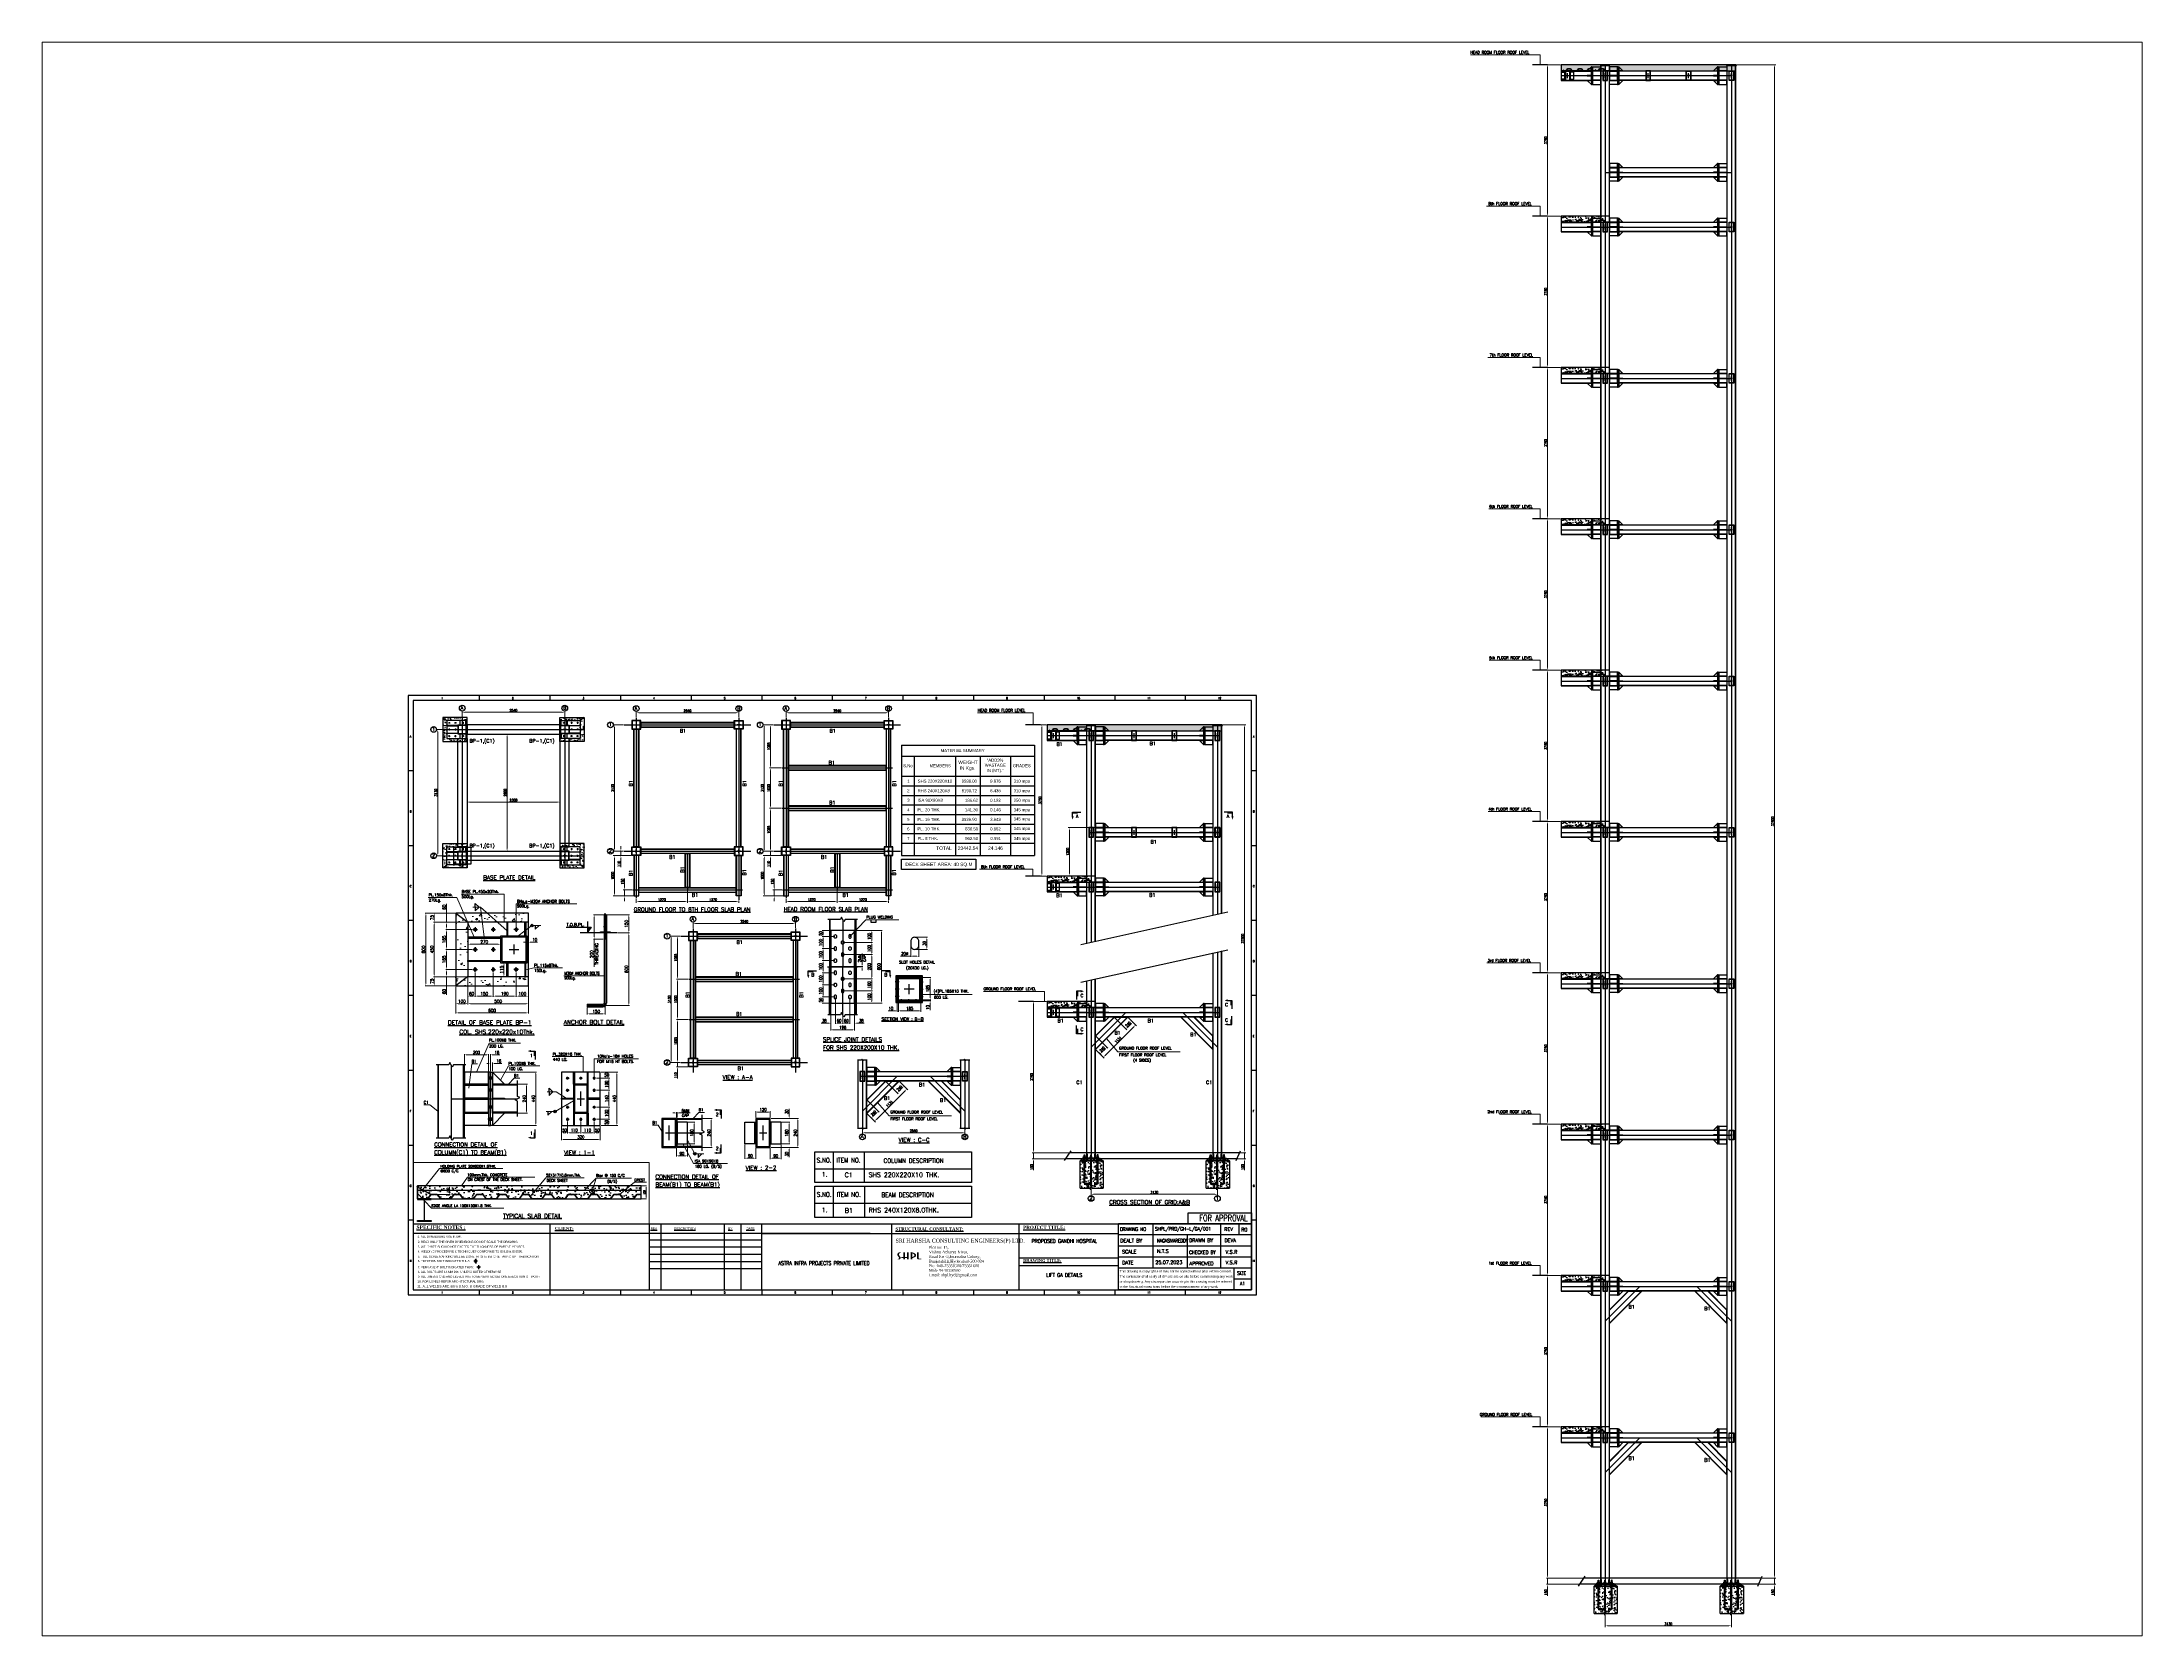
# Paper-space layout 'Layout2' of a CAD drawing. Header units: millimetres. Extents: x 26 to 231, y 20 to 176.
# The model-space entities are those that its viewports show. They can reach past a viewport. Long polylines and large blocks are cut down to what shows.
import ezdxf
from ezdxf.enums import TextEntityAlignment as Align

# ---------------------------------------------------------------- set-up
doc = ezdxf.new("R2010")
doc.units = ezdxf.units.MM
for name, pattern in [('CENTER', [2, 1.25, -0.25, 0.25, -0.25]), ('HIDDEN', [0.375, 0.25, -0.125]), ('PHANTOM', [2.5, 1.25, -0.25, 0.25, -0.25, 0.25, -0.25])]:
    doc.linetypes.add(name, pattern=pattern)
for name, color, linetype in [('BLUE', 5, 'Continuous'), ('bolt', 7, 'Continuous'), ('CENTER', 1, 'CENTER'), ('CENTER LINE', 1, 'CENTER'), ('CENTER.', 1, 'CENTER'), ('COL.', 6, 'Continuous'), ('COLUMNS', 2, 'Continuous'), ('DIM', 170, 'Continuous'), ('DIM.', 5, 'Continuous'), ('DIME', 1, 'Continuous'), ('DIMENSION', 1, 'Continuous'), ('FOOTING', 6, 'Continuous'), ('GT', 6, 'Continuous'), ('HIDDEN.', 161, 'HIDDEN'), ('PLATE.', 1, 'Continuous'), ('REF', 8, 'PHANTOM'), ('TBLK_MAINTITLE', 83, 'Continuous'), ('text', 4, 'Continuous'), ('TXT', 1, 'Continuous'), ('VI-ET-SEC-308$0$SA-TEXT', 10, 'Continuous')]:
    doc.layers.add(name, color=color, linetype=linetype)
doc.styles.add('COM', font='complex.shx')
doc.styles.add('HEAD', font='times.ttf', dxfattribs={"width": 0.9})
doc.styles.add('RD', font='romand.shx')
doc.styles.add('ROMAND', font='romand.shx')
doc.styles.add('ROMANS', font='ROMANS.shx', dxfattribs={"width": 0.85})
doc.styles.add('ROMANT', font='romanc.shx')
doc.styles.add('RS', font='romans.shx')
doc.styles.add('RT', font='romant.shx')
doc.styles.get("Standard").update_dxf_attribs({"font": 'arial.ttf'})
doc.styles.add('TITLE', font='arial.ttf')
doc.linetypes.add('SHPL', pattern='A,59.56729,-1.141419,["SHPL",RD,S=1.666667,R=0,X=0,Y=-0.862458],-8.053267,59.56729', length=128.329266)
doc.dimstyles.new('DIM-10', dxfattribs={"dimscale": 10, "dimtxt": 2.5, "dimasz": 2, "dimexe": 0.625, "dimexo": 0.625, "dimgap": 0.75, "dimtad": 1, "dimdec": 0, "dimzin": 0, "dimdsep": 46, "dimtxsty": 'RS', "dimcen": 1.5, "dimclrd": 3, "dimclre": 3, "dimclrt": 7, "dimadec": 0, "dimazin": 0, "dimtfac": 1, "dimtdec": 0, "dimtofl": 0, "dimtmove": 0, "dimatfit": 3, "dimfxl": 1, "dimtolj": 1, "dimtzin": 0, "dimlwd": 5, "dimlwe": 5, "dimarcsym": 0})
doc.dimstyles.new('ISO-25', dxfattribs={"dimscale": 25, "dimtxt": 2.5, "dimasz": 2.5, "dimexe": 1.25, "dimexo": 0.625, "dimtad": 1, "dimdec": 0, "dimtxsty": 'ROMANS', "dimcen": 2.5, "dimclrd": 3, "dimclre": 3, "dimclrt": 256, "dimadec": 0, "dimazin": 0, "dimtfac": 1, "dimtdec": 0, "dimtmove": 0, "dimatfit": 3, "dimfxl": 1, "dimlwd": 5, "dimlwe": 5, "dimarcsym": 0})
doc.dimstyles.new('ISO-25-3', dxfattribs={"dimscale": 30, "dimtxt": 2.5, "dimasz": 1.5, "dimexe": 0.625, "dimexo": 0.625, "dimgap": 0.75, "dimtad": 1, "dimdec": 0, "dimlfac": 0.333333, "dimzin": 0, "dimdsep": 46, "dimtxsty": 'ROMANS', "dimcen": 1.5, "dimclrd": 3, "dimclre": 3, "dimclrt": 256, "dimadec": 0, "dimazin": 0, "dimtfac": 1, "dimtdec": 0, "dimtofl": 0, "dimtmove": 0, "dimatfit": 3, "dimfxl": 1, "dimtolj": 1, "dimtzin": 0, "dimlwd": 5, "dimlwe": 5, "dimarcsym": 0})
doc.dimstyles.new('ISO-50-5', dxfattribs={"dimscale": 50, "dimtxt": 2.5, "dimasz": 1.5, "dimexe": 0.625, "dimexo": 0.625, "dimgap": 0.75, "dimtad": 1, "dimdec": 0, "dimlfac": 0.2, "dimzin": 0, "dimdsep": 46, "dimtxsty": 'ROMANS', "dimcen": 1.5, "dimclrd": 3, "dimclre": 3, "dimclrt": 256, "dimadec": 0, "dimazin": 0, "dimtfac": 1, "dimtdec": 0, "dimtofl": 0, "dimtmove": 0, "dimatfit": 3, "dimfxl": 1, "dimtolj": 1, "dimtzin": 0, "dimlwd": 5, "dimlwe": 5, "dimarcsym": 0})

# ---------------------------------------------------------------- blocks, each defined once
blk = doc.blocks.new('A1 SHEET')
at = {"color": 4}
for p, q in [((-770.5, 594), (-770.5, 589)), ((-700.5, 594), (-700.5, 589)), ((-630.5, 594), (-630.5, 589)), ((-560.5, 594), (-560.5, 589)), ((-490.5, 594), (-490.5, 589)), ((-420.5, 594), (-420.5, 589)), ((-350.5, 594), (-350.5, 589)), ((-280.5, 594), (-280.5, 589)), ((-210.5, 594), (-210.5, 589)), ((-140.5, 594), (-140.5, 589)), ((-70.5, 594), (-70.5, 589)), ((-841, 519.8), (-836, 519.8)), ((-5, 519.8), (0, 519.8)), ((-841, 445.5), (-836, 445.5)), ((-5, 445.5), (0, 445.5)), ((-841, 371.2), (-836, 371.2)), ((-5, 371.2), (0, 371.2)), ((-841, 297), (-836, 297)), ((-5, 297), (0, 297)), ((-841, 222.8), (-836, 222.8)), ((-5, 222.8), (0, 222.8)), ((-841, 148.5), (-836, 148.5)), ((-5, 148.5), (0, 148.5)), ((-841, 74.2), (-836, 74.2)), ((-5, 74.2), (0, 74.2)), ((-770.5, 5), (-770.5, 0)), ((-700.5, 5), (-700.5, 0)), ((-630.5, 5), (-630.5, 0)), ((-560.5, 5), (-560.5, 0)), ((-490.5, 5), (-490.5, 0)), ((-420.5, 5), (-420.5, 0)), ((-350.5, 5), (-350.5, 0)), ((-280.5, 5), (-280.5, 0)), ((-210.5, 5), (-210.5, 0)), ((-140.5, 5), (-140.5, 0)), ((-70.5, 5), (-70.5, 0))]:
    blk.add_line(p, q, dxfattribs=at)
for points in [[(-841, 0), (0, 0), (0, 594), (-841, 594)], [(-836, 5), (-5, 5), (-5, 589), (-836, 589)]]:
    blk.add_lwpolyline(points, close=True, dxfattribs=at)
at = {"layer": 'text', "color": 6, "style": 'ROMANS', "width": 0.85}
for s, p in [('1', (-808, 590.3, -0.4)), ('2', (-738, 590.3, -0.4)), ('3', (-668, 590.3, -0.4)), ('4', (-598, 590.3, -0.4)), ('5', (-528, 590.3, -0.4)), ('6', (-458, 590.3, -0.4)), ('7', (-388, 590.3, -0.4)), ('8', (-318, 590.3, -0.4)), ('9', (-248, 590.3, -0.4)), ('10', (-178, 590.3, -0.4)), ('11', (-108, 590.3, -0.4)), ('12', (-38, 590.3, -0.4)), ('A', (-839.4, 552.5)), ('A', (-3.4, 552.5)), ('B', (-839.4, 478.2)), ('B', (-3.4, 478.2)), ('C', (-839.4, 404)), ('C', (-3.4, 404)), ('D', (-839.4, 329.7)), ('D', (-3.4, 329.7)), ('E', (-839.4, 255.5)), ('E', (-3.4, 255.5)), ('F', (-839.4, 181.2)), ('F', (-3.4, 181.2)), ('G', (-839.4, 107)), ('G', (-3.4, 107)), ('H', (-839.4, 32.7)), ('H', (-3.4, 32.7)), ('1', (-808, 1.3, -0.4)), ('2', (-738, 1.3, -0.4)), ('3', (-668, 1.3, -0.4)), ('4', (-598, 1.3, -0.4)), ('5', (-528, 1.3, -0.4)), ('6', (-458, 1.3, -0.4)), ('7', (-388, 1.3, -0.4)), ('8', (-318, 1.3, -0.4)), ('9', (-248, 1.3, -0.4)), ('10', (-178, 1.3, -0.4)), ('11', (-108, 1.3, -0.4)), ('12', (-38, 1.3, -0.4))]:
    blk.add_text(s, height=2, dxfattribs=at).set_placement(p)
blk = doc.blocks.new('TITLE BLOCK')
for p, q in [((-15, 4722), (-9509, 4722)), ((-7050, 4722), (-7050, 1574)), ((-2212, 4722), (-2212, 1574)), ((-902, 4722), (-902, 3935)), ((-15, 3935), (-9509, 3935)), ((-9509, 3148), (-15, 3148)), ((-4591, 3935), (-4591, 1574)), ((-9509, 2361), (-15, 2361)), ((-9509, 1574), (-15, 1574)), ((-1257, 1574), (-1257, 0)), ((-1257, 787), (0, 787))]:
    blk.add_line(p, q)
blk.add_lwpolyline([(-9509, 4722), (0, 4722), (0, 0), (-9509, 0)], close=True)
at = {"linetype": 'SHPL', "style": 'RD'}
for tag, p in [('SHEETNUMBER', (-7050, 4237)), ('DESIGNERNAME', (-7050, 3396)), ('DRAFTSMANNAME', (-1918, 3416)), ('REVISION', (-902, 4176))]:
    blk.add_attdef(tag, p, '', height=250, dxfattribs=at)
at = {"linetype": 'Continuous', "style": 'RD'}
for tag, p in [('SCALE', (-6986, 2646)), ('DATE', (-6872, 1844)), ('APPROVEDNAME', (-2212, 1826)), ('CHECKERNAME', (-2212, 2586))]:
    blk.add_attdef(tag, p, '', height=250, dxfattribs=at)
at = {"linetype": 'SHPL', "style": 'RD', "width": 0.9}
blk.add_attdef('SHEETSIZE', (-1257, 331), '', height=250, dxfattribs=at)
at = {"layer": 'TBLK_MAINTITLE', "linetype": 'Continuous', "style": 'RD', "width": 0.85}
for s, p in [('DRAWING NO', (-9408, 4210)), ('CHECKED BY', (-4460, 2553))]:
    blk.add_text(s, height=250, dxfattribs=at).set_placement(p)
at = {"layer": 'TBLK_MAINTITLE', "linetype": 'Continuous', "style": 'RD'}
for s, p in [('DEALT BY', (-9381, 3390)), ('DRAWN BY', (-4460, 3413)), ('REV', (-1938, 4210)), ('SCALE', (-9250, 2603)), ('DATE', (-9238, 1816)), ('APPROVED', (-4436, 1757))]:
    blk.add_text(s, height=250, dxfattribs=at).set_placement(p)
at = {"layer": 'TBLK_MAINTITLE', "lineweight": 0, "style": 'TITLE'}
for s, p in [('to the Structural consultants before the commencement of any work.', (-9433, 141)), ('This drawing is copyright and may not be copied without prior written consent.', (-9433, 1242)), ('The contractor shall verify all dimensions on site before commencing any work', (-9433, 875)), ('or shop drawing. Any discrepancies occurring in this drawing must be referred', (-9433, 508))]:
    blk.add_text(s, height=167.42, dxfattribs=at).set_placement(p)
at = {"layer": 'TBLK_MAINTITLE', "linetype": 'SHPL', "style": 'RD', "width": 0.9}
blk.add_text('SIZE', height=250, dxfattribs=at).set_placement((-1016, 1062))
blk = doc.blocks.new('*D12')
at = {"color": 3, "lineweight": 5, "transparency": 16777216}
for p, q in [((41251, 4826), (41251, 4967)), ((41314, 4936), (43729, 4936)), ((43791, 4826), (43791, 4967))]:
    blk.add_line(p, q, dxfattribs=at)
at = {"color": 3, "transparency": 16777216}
for points in [[(41314, 4946), (41314, 4925), (41251, 4936)], [(43729, 4946), (43729, 4925), (43791, 4936)]]:
    blk.add_solid(points, dxfattribs=at)
at = {"layer": 'Defpoints', "color": 0, "transparency": 16777216}
for p in [(41251, 4810), (43791, 4936), (43791, 4810)]:
    blk.add_point(p, dxfattribs=at)
at = {"lineweight": -3, "transparency": 16777216, "insert": (42521, 4982), "char_height": 62.5, "attachment_point": 5, "style": 'ROMANS'}
blk.add_mtext('2540', dxfattribs=at)
blk = doc.blocks.new('*D10')
at = {"color": 3, "lineweight": 5, "transparency": 16777216}
for p, q in [((40756, 4510), (40614, 4510)), ((40645, 4448), (40645, 1443)), ((40756, 1380), (40614, 1380))]:
    blk.add_line(p, q, dxfattribs=at)
at = {"color": 3, "transparency": 16777216}
for points in [[(40635, 4448), (40656, 4448), (40645, 4510)], [(40635, 1443), (40656, 1443), (40645, 1380)]]:
    blk.add_solid(points, dxfattribs=at)
at = {"layer": 'Defpoints', "color": 0, "transparency": 16777216}
for p in [(40771, 4510), (40645, 1380), (40771, 1380)]:
    blk.add_point(p, dxfattribs=at)
at = {"lineweight": -3, "transparency": 16777216, "insert": (40598, 2945), "char_height": 62.5, "attachment_point": 5, "rotation": 90, "style": 'ROMANS'}
blk.add_mtext('3130', dxfattribs=at)
blk = doc.blocks.new('*D13')
at = {"color": 3, "lineweight": 5, "transparency": 16777216}
for p, q in [((45565, 4815), (45565, 4956)), ((45628, 4925), (48043, 4925)), ((48105, 4815), (48105, 4956))]:
    blk.add_line(p, q, dxfattribs=at)
at = {"color": 3, "transparency": 16777216}
for points in [[(45628, 4935), (45628, 4914), (45565, 4925)], [(48043, 4935), (48043, 4914), (48105, 4925)]]:
    blk.add_solid(points, dxfattribs=at)
at = {"layer": 'Defpoints', "color": 0, "transparency": 16777216}
for p in [(45565, 4799), (48105, 4925), (48105, 4799)]:
    blk.add_point(p, dxfattribs=at)
at = {"lineweight": -3, "transparency": 16777216, "insert": (46835, 4971), "char_height": 62.5, "attachment_point": 5, "style": 'ROMANS'}
blk.add_mtext('2540', dxfattribs=at)
blk = doc.blocks.new('*D11')
at = {"color": 3, "lineweight": 5, "transparency": 16777216}
for p, q in [((45249, 4624), (44995, 4624)), ((45027, 4561), (45027, 1556)), ((45249, 1494), (44995, 1494))]:
    blk.add_line(p, q, dxfattribs=at)
at = {"color": 3, "transparency": 16777216}
for points in [[(45016, 4561), (45037, 4561), (45027, 4624)], [(45016, 1556), (45037, 1556), (45027, 1494)]]:
    blk.add_solid(points, dxfattribs=at)
at = {"layer": 'Defpoints', "color": 0, "transparency": 16777216}
for p in [(45265, 4624), (45027, 1494), (45265, 1494)]:
    blk.add_point(p, dxfattribs=at)
at = {"lineweight": -3, "transparency": 16777216, "insert": (44980, 3059), "char_height": 62.5, "attachment_point": 5, "rotation": 90, "style": 'ROMANS'}
blk.add_mtext('3130', dxfattribs=at)
blk = doc.blocks.new('A$C7E102109')
blk.add_circle((0, 0), 11)
at = {"layer": 'CENTER.'}
for p, q in [((-19.25, 0), (19.25, 0)), ((0, 19.25), (0, -19.25))]:
    blk.add_line(p, q, dxfattribs=at)
blk = doc.blocks.new('A$C804251d2')
at = {"layer": 'CENTER.'}
for p, q in [((-40.5, 0), (40.5, 0)), ((0, 40.5), (0, -40.5))]:
    blk.add_line(p, q, dxfattribs=at)
at = {"layer": 'COL.', "color": 3}
for points in [[(-110, -110), (110, -110), (110, 110), (-110, 110)], [(-100, -100), (100, -100), (100, 100), (-100, 100)]]:
    blk.add_lwpolyline(points, close=True, dxfattribs=at)
blk = doc.blocks.new('A$Cd4010b4f')
at = {"lineweight": 0}
h = blk.add_hatch(dxfattribs=at)
h.set_pattern_fill('AR-CONC', color=251, style=0)
h.set_pattern_definition([(50, (-2650.02, -4343.46), (182.1847, -15.939), [19.05, -209.55]), (355, (-2650.02, -4343.46), (-35.2434, 191.057), [15.24, -167.6406]), (100.4514, (-2634.84, -4344.79), (146.941, 175.118), [16.19, -178.09]), (46.184, (-2650.02, -4292.66), (271.079, -42.042), [28.575, -314.325]), (96.6356, (-2627.43, -4296.16), (237.404, 247.426), [24.285, -267.136]), (351.184, (-2650.02, -4292.66), (237.404, 247.426), [22.86, -251.46]), (21, (-2624.62, -4305.36), (151.6144, -102.265), [19.05, -209.55]), (326, (-2624.62, -4305.36), (61.802, 184.188), [15.24, -167.64]), (71.4514, (-2611.99, -4313.88), (213.4164, 81.923), [16.19, -178.09]), (37.5, (-2650.023, -4343.46), (3.0886, 84.555), [0, -165.608, 0, -170.18, 0, -168.275]), (7.5, (-2650.02, -4343.46), (66.8197, 100.1806), [0, -97.028, 0, -161.798, 0, -64.135]), (327.5, (-2706.665, -4343.46), (135.5906, -5.72874), [0, -63.5, 0, -198.12, 0, -262.89]), (317.5, (-2732.07, -4343.46), (148.1292, 25.4265), [0, -82.55, 0, -131.572, 0, -186.69])])
h.paths.add_polyline_path([(120, 300), (-468, 300), (-392, 225), (120, 225)])
h.paths.add_polyline_path([(-380, 225), (-480, 300), (-480, -300), (-380, -225)])
h.paths.add_polyline_path([(120, -225), (-380, -225), (-455, -300), (120, -300)])
at = {"layer": 'COL.'}
h = blk.add_hatch(dxfattribs=at)
h.set_pattern_fill('ANSI31', color=252, scale=19, style=0)
h.set_pattern_definition([(45, (-282509.7268, -52155.0673), (-1.679378605, 1.679378605), [])])
h.paths.add_polyline_path([(-59, 110), (-51, 110), (-51, 225), (-59, 225)])
h = blk.add_hatch(dxfattribs=at)
h.set_pattern_fill('ANSI31', color=252, scale=19, style=0)
h.set_pattern_definition([(45, (-282509.7268, -52145.0673), (-1.679378605, 1.679378605), [])])
h.paths.add_polyline_path([(99, 110), (91, 110), (91, 225), (99, 225)])
h = blk.add_hatch(dxfattribs=at)
h.set_pattern_fill('ANSI31', color=252, scale=19, style=0)
h.set_pattern_definition([(135, (52100.0673, -282358.7268), (-1.679378605, -1.679378605), [])])
h.paths.add_polyline_path([(-110, 92), (-110, 100), (-380, 100), (-380, 92)])
h = blk.add_hatch(dxfattribs=at)
h.set_pattern_fill('ANSI31', color=252, scale=19, style=0)
h.set_pattern_definition([(225, (52100.0673, 282358.7268), (-1.679378605, 1.679378605), [])])
h.paths.add_polyline_path([(-110, -100), (-110, -92), (-380, -92), (-380, -100)])
h = blk.add_hatch(dxfattribs=at)
h.set_pattern_fill('ANSI31', color=252, scale=19, style=0)
h.set_pattern_definition([(315, (-282509.7268, 52130.0673), (-1.679378605, -1.679378605), [])])
h.paths.add_polyline_path([(-59, -110), (-51, -110), (-51, -225), (-59, -225)])
h = blk.add_hatch(dxfattribs=at)
h.set_pattern_fill('ANSI31', color=252, scale=19, style=0)
h.set_pattern_definition([(315, (-282509.7268, 52120.0673), (-1.679378605, -1.679378605), [])])
h.paths.add_polyline_path([(99, -110), (91, -110), (91, -225), (99, -225)])
at = {"color": 253}
blk.add_line((-480, 300), (-380, 225), dxfattribs=at)
at = {"color": 251, "lineweight": -3}
blk.add_lwpolyline([(-480, -300), (120, -300), (120, 300), (-480, 300)], close=True, dxfattribs=at)
at = {"color": 6}
for points in [[(-59, 110), (-51, 110), (-51, 225), (-59, 225)], [(99, 110), (91, 110), (91, 225), (99, 225)], [(-110, 92), (-110, 100), (-380, 100), (-380, 92)], [(-110, -92), (-110, -100), (-380, -100), (-380, -92)], [(99, -110), (91, -110), (91, -225), (99, -225)]]:
    blk.add_lwpolyline(points, close=True, dxfattribs=at)
at = {"layer": 'PLATE.'}
blk.add_lwpolyline([(-380, -225), (120, -225), (120, 225), (-380, 225)], close=True, dxfattribs=at)
for name, p in [('A$C7E102109', (-320, 165)), ('A$C7E102109', (-170, 165)), ('A$C804251d2', (0, 0))]:
    blk.add_blockref(name, p)
at = {"xscale": -1}
blk.add_blockref('A$C7E102109', (20, 165), dxfattribs=at)
for p, rotation in [((-320, 0), 90), ((-170, 0), 90), ((-320, -165), 180), ((-170, -165), 180)]:
    blk.add_blockref('A$C7E102109', p, dxfattribs=dict(at, rotation=rotation))
at = {"rotation": 180}
blk.add_blockref('A$C7E102109', (20, -165), dxfattribs=at)
blk = doc.blocks.new('*D133')
at = {"color": 3, "lineweight": 5, "transparency": 16777216}
for p, q in [((-506, 749), (-785, 749)), ((-778, 729), (-778, 319)), ((-506, 299), (-785, 299))]:
    blk.add_line(p, q, dxfattribs=at)
at = {"color": 3, "transparency": 16777216}
for points in [[(-782, 729), (-775, 729), (-778, 749)], [(-782, 319), (-775, 319), (-778, 299)]]:
    blk.add_solid(points, dxfattribs=at)
at = {"layer": 'Defpoints', "color": 0, "transparency": 16777216}
for p in [(-500, 749), (-778, 299), (-500, 299)]:
    blk.add_point(p, dxfattribs=at)
at = {"color": 7, "transparency": 16777216, "insert": (-798, 524), "char_height": 25, "attachment_point": 5, "rotation": 90, "style": 'RS'}
blk.add_mtext('\\A1;450', dxfattribs=at)
blk = doc.blocks.new('*D134')
at = {"color": 3, "lineweight": 5, "transparency": 16777216}
for p, q in [((-100, 334), (-100, 132)), ((0, 293), (0, 132)), ((-80, 139), (-20, 139))]:
    blk.add_line(p, q, dxfattribs=at)
at = {"color": 3, "transparency": 16777216}
for points in [[(-80, 142), (-80, 135), (-100, 139)], [(-20, 142), (-20, 135), (0, 139)]]:
    blk.add_solid(points, dxfattribs=at)
at = {"layer": 'Defpoints', "color": 0, "transparency": 16777216}
for p in [(-100, 340), (0, 299), (0, 139)]:
    blk.add_point(p, dxfattribs=at)
at = {"color": 7, "transparency": 16777216, "insert": (-50, 159), "char_height": 25, "attachment_point": 5, "style": 'RS'}
blk.add_mtext('\\A1;100', dxfattribs=at)
blk = doc.blocks.new('*D135')
at = {"color": 3, "lineweight": 5, "transparency": 16777216}
for p, q in [((-290, 334), (-290, 132)), ((-100, 334), (-100, 132)), ((-120, 139), (-270, 139))]:
    blk.add_line(p, q, dxfattribs=at)
at = {"color": 3, "transparency": 16777216}
for points in [[(-270, 142), (-270, 135), (-290, 139)], [(-120, 142), (-120, 135), (-100, 139)]]:
    blk.add_solid(points, dxfattribs=at)
at = {"layer": 'Defpoints', "color": 0, "transparency": 16777216}
for p in [(-290, 340), (-100, 340), (-290, 139)]:
    blk.add_point(p, dxfattribs=at)
at = {"color": 7, "transparency": 16777216, "insert": (-195, 159), "char_height": 25, "attachment_point": 5, "style": 'RS'}
blk.add_mtext('\\A1;190', dxfattribs=at)
blk = doc.blocks.new('*D136')
at = {"color": 3, "lineweight": 5, "transparency": 16777216}
for p, q in [((-440, 334), (-440, 132)), ((-290, 334), (-290, 132)), ((-310, 139), (-420, 139))]:
    blk.add_line(p, q, dxfattribs=at)
at = {"color": 3, "transparency": 16777216}
for points in [[(-420, 142), (-420, 135), (-440, 139)], [(-310, 142), (-310, 135), (-290, 139)]]:
    blk.add_solid(points, dxfattribs=at)
at = {"layer": 'Defpoints', "color": 0, "transparency": 16777216}
for p in [(-440, 340), (-290, 340), (-440, 139)]:
    blk.add_point(p, dxfattribs=at)
at = {"color": 7, "transparency": 16777216, "insert": (-365, 159), "char_height": 25, "attachment_point": 5, "style": 'RS'}
blk.add_mtext('\\A1;150', dxfattribs=at)
blk = doc.blocks.new('*D137')
at = {"color": 3, "lineweight": 5, "transparency": 16777216}
for p, q in [((-500, 293), (-500, 132)), ((-440, 334), (-440, 132)), ((-460, 139), (-480, 139))]:
    blk.add_line(p, q, dxfattribs=at)
at = {"color": 3, "transparency": 16777216}
for points in [[(-480, 142), (-480, 135), (-500, 139)], [(-460, 142), (-460, 135), (-440, 139)]]:
    blk.add_solid(points, dxfattribs=at)
at = {"layer": 'Defpoints', "color": 0, "transparency": 16777216}
for p in [(-500, 299), (-440, 340), (-500, 139)]:
    blk.add_point(p, dxfattribs=at)
at = {"color": 7, "transparency": 16777216, "insert": (-470, 159), "char_height": 25, "attachment_point": 5, "style": 'RS'}
blk.add_mtext('\\A1;60', dxfattribs=at)
blk = doc.blocks.new('*D138')
at = {"color": 3, "lineweight": 5, "transparency": 16777216}
for p, q in [((-500, 293), (-500, 70)), ((0, 293), (0, 70)), ((-480, 76), (-20, 76))]:
    blk.add_line(p, q, dxfattribs=at)
at = {"color": 3, "transparency": 16777216}
for points in [[(-480, 80), (-480, 73), (-500, 76)], [(-20, 80), (-20, 73), (0, 76)]]:
    blk.add_solid(points, dxfattribs=at)
at = {"layer": 'Defpoints', "color": 0, "transparency": 16777216}
for p in [(-500, 299), (0, 299), (0, 76)]:
    blk.add_point(p, dxfattribs=at)
at = {"color": 7, "transparency": 16777216, "insert": (-250, 96), "char_height": 25, "attachment_point": 5, "style": 'RS'}
blk.add_mtext('\\A1;500', dxfattribs=at)
blk = doc.blocks.new('*D139')
at = {"color": 3, "lineweight": 5, "transparency": 16777216}
for p, q in [((-600, 218), (-600, -6)), ((0, 218), (0, -6)), ((-580, 0), (-20, 0))]:
    blk.add_line(p, q, dxfattribs=at)
at = {"color": 3, "transparency": 16777216}
for points in [[(-580, 3), (-580, -3), (-600, 0)], [(-20, 3), (-20, -3), (0, 0)]]:
    blk.add_solid(points, dxfattribs=at)
at = {"layer": 'Defpoints', "color": 0, "transparency": 16777216}
for p in [(-600, 224), (0, 224), (0, 0)]:
    blk.add_point(p, dxfattribs=at)
at = {"color": 7, "transparency": 16777216, "insert": (-300, 20), "char_height": 25, "attachment_point": 5, "style": 'RS'}
blk.add_mtext('\\A1;600', dxfattribs=at)
blk = doc.blocks.new('*D140')
at = {"color": 3, "lineweight": 5, "transparency": 16777216}
for p, q in [((-600, 218), (-600, 70)), ((-500, 293), (-500, 70)), ((-520, 76), (-580, 76))]:
    blk.add_line(p, q, dxfattribs=at)
at = {"color": 3, "transparency": 16777216}
for points in [[(-580, 80), (-580, 73), (-600, 76)], [(-520, 80), (-520, 73), (-500, 76)]]:
    blk.add_solid(points, dxfattribs=at)
at = {"layer": 'Defpoints', "color": 0, "transparency": 16777216}
for p in [(-600, 224), (-500, 299), (-600, 76)]:
    blk.add_point(p, dxfattribs=at)
at = {"color": 7, "transparency": 16777216, "insert": (-550, 96), "char_height": 25, "attachment_point": 5, "style": 'RS'}
blk.add_mtext('\\A1;100', dxfattribs=at)
blk = doc.blocks.new('*D141')
at = {"color": 3, "lineweight": 5, "transparency": 16777216}
for p, q in [((-466, 359), (-683, 359)), ((-506, 299), (-683, 299)), ((-677, 339), (-677, 319)), ((-677, 299), (-677, 149))]:
    blk.add_line(p, q, dxfattribs=at)
at = {"color": 3, "transparency": 16777216}
for points in [[(-680, 339), (-673, 339), (-677, 359)], [(-680, 319), (-673, 319), (-677, 299)]]:
    blk.add_solid(points, dxfattribs=at)
at = {"layer": 'Defpoints', "color": 0, "transparency": 16777216}
for p in [(-459, 359), (-677, 299), (-500, 299)]:
    blk.add_point(p, dxfattribs=at)
at = {"color": 7, "transparency": 16777216, "insert": (-697, 176), "char_height": 25, "attachment_point": 5, "rotation": 90, "style": 'RS'}
blk.add_mtext('\\A1;60', dxfattribs=at)
blk = doc.blocks.new('*D142')
at = {"color": 3, "lineweight": 5, "transparency": 16777216}
for p, q in [((-466, 524), (-683, 524)), ((-466, 359), (-683, 359)), ((-677, 379), (-677, 504))]:
    blk.add_line(p, q, dxfattribs=at)
at = {"color": 3, "transparency": 16777216}
for points in [[(-680, 504), (-673, 504), (-677, 524)], [(-680, 379), (-673, 379), (-677, 359)]]:
    blk.add_solid(points, dxfattribs=at)
at = {"layer": 'Defpoints', "color": 0, "transparency": 16777216}
for p in [(-677, 524), (-459, 524), (-459, 359)]:
    blk.add_point(p, dxfattribs=at)
at = {"color": 7, "transparency": 16777216, "insert": (-697, 442), "char_height": 25, "attachment_point": 5, "rotation": 90, "style": 'RS'}
blk.add_mtext('\\A1;165', dxfattribs=at)
blk = doc.blocks.new('*D143')
at = {"color": 3, "lineweight": 5, "transparency": 16777216}
for p, q in [((-466, 689), (-683, 689)), ((-466, 524), (-683, 524)), ((-677, 544), (-677, 669))]:
    blk.add_line(p, q, dxfattribs=at)
at = {"color": 3, "transparency": 16777216}
for points in [[(-680, 669), (-673, 669), (-677, 689)], [(-680, 544), (-673, 544), (-677, 524)]]:
    blk.add_solid(points, dxfattribs=at)
at = {"layer": 'Defpoints', "color": 0, "transparency": 16777216}
for p in [(-677, 689), (-459, 689), (-459, 524)]:
    blk.add_point(p, dxfattribs=at)
at = {"color": 7, "transparency": 16777216, "insert": (-697, 607), "char_height": 25, "attachment_point": 5, "rotation": 90, "style": 'RS'}
blk.add_mtext('\\A1;165', dxfattribs=at)
blk = doc.blocks.new('*D144')
at = {"color": 3, "lineweight": 5, "transparency": 16777216}
for p, q in [((-677, 749), (-677, 900)), ((-506, 749), (-683, 749)), ((-677, 709), (-677, 729)), ((-466, 689), (-683, 689))]:
    blk.add_line(p, q, dxfattribs=at)
at = {"color": 3, "transparency": 16777216}
for points in [[(-680, 729), (-673, 729), (-677, 749)], [(-680, 709), (-673, 709), (-677, 689)]]:
    blk.add_solid(points, dxfattribs=at)
at = {"layer": 'Defpoints', "color": 0, "transparency": 16777216}
for p in [(-677, 749), (-500, 749), (-459, 689)]:
    blk.add_point(p, dxfattribs=at)
at = {"color": 7, "transparency": 16777216, "insert": (-697, 873), "char_height": 25, "attachment_point": 5, "rotation": 90, "style": 'RS'}
blk.add_mtext('\\A1;60', dxfattribs=at)
blk = doc.blocks.new('*D145')
at = {"color": 3, "lineweight": 5, "transparency": 16777216}
for p, q in [((-606, 824), (-853, 824)), ((-847, 804), (-847, 244)), ((-606, 224), (-853, 224))]:
    blk.add_line(p, q, dxfattribs=at)
at = {"color": 3, "transparency": 16777216}
for points in [[(-850, 804), (-844, 804), (-847, 824)], [(-850, 244), (-844, 244), (-847, 224)]]:
    blk.add_solid(points, dxfattribs=at)
at = {"layer": 'Defpoints', "color": 0, "transparency": 16777216}
for p in [(-600, 824), (-847, 224), (-600, 224)]:
    blk.add_point(p, dxfattribs=at)
at = {"color": 7, "transparency": 16777216, "insert": (-867, 524), "char_height": 25, "attachment_point": 5, "rotation": 90, "style": 'RS'}
blk.add_mtext('\\A1;600', dxfattribs=at)
blk = doc.blocks.new('*D146')
at = {"color": 3, "lineweight": 5, "transparency": 16777216}
for p, q in [((-606, 824), (-785, 824)), ((-506, 749), (-785, 749)), ((-778, 769), (-778, 804))]:
    blk.add_line(p, q, dxfattribs=at)
at = {"color": 3, "transparency": 16777216}
for points in [[(-782, 804), (-775, 804), (-778, 824)], [(-782, 769), (-775, 769), (-778, 749)]]:
    blk.add_solid(points, dxfattribs=at)
at = {"layer": 'Defpoints', "color": 0, "transparency": 16777216}
for p in [(-778, 824), (-600, 824), (-500, 749)]:
    blk.add_point(p, dxfattribs=at)
at = {"color": 7, "transparency": 16777216, "insert": (-798, 787), "char_height": 25, "attachment_point": 5, "rotation": 90, "style": 'RS'}
blk.add_mtext('\\A1;75', dxfattribs=at)
blk = doc.blocks.new('*D147')
at = {"color": 3, "lineweight": 5, "transparency": 16777216}
for p, q in [((-506, 299), (-785, 299)), ((-606, 224), (-785, 224)), ((-778, 279), (-778, 244))]:
    blk.add_line(p, q, dxfattribs=at)
at = {"color": 3, "transparency": 16777216}
for points in [[(-782, 279), (-775, 279), (-778, 299)], [(-782, 244), (-775, 244), (-778, 224)]]:
    blk.add_solid(points, dxfattribs=at)
at = {"layer": 'Defpoints', "color": 0, "transparency": 16777216}
for p in [(-778, 224), (-600, 224), (-500, 299)]:
    blk.add_point(p, dxfattribs=at)
at = {"color": 7, "transparency": 16777216, "insert": (-798, 262), "char_height": 25, "attachment_point": 5, "rotation": 90, "style": 'RS'}
blk.add_mtext('\\A1;75', dxfattribs=at)
blk = doc.blocks.new('*D132')
at = {"color": 3, "lineweight": 5, "transparency": 16777216}
for p, q in [((-500, 610), (-500, 561)), ((-250, 567), (-480, 567)), ((-230, 610), (-230, 561))]:
    blk.add_line(p, q, dxfattribs=at)
at = {"color": 3, "transparency": 16777216}
for points in [[(-480, 571), (-480, 564), (-500, 567)], [(-250, 571), (-250, 564), (-230, 567)]]:
    blk.add_solid(points, dxfattribs=at)
at = {"layer": 'Defpoints', "color": 0, "transparency": 16777216}
for p in [(-500, 616), (-500, 567), (-230, 616)]:
    blk.add_point(p, dxfattribs=at)
at = {"color": 7, "transparency": 16777216, "insert": (-365, 587), "char_height": 25, "attachment_point": 5, "style": 'RS'}
blk.add_mtext('\\A1;270', dxfattribs=at)
blk = doc.blocks.new('*D148')
at = {"color": 3, "lineweight": 5, "transparency": 16777216}
for p, q in [((-185, 414), (-209, 414)), ((-202, 319), (-202, 394)), ((-185, 299), (-209, 299))]:
    blk.add_line(p, q, dxfattribs=at)
at = {"color": 3, "transparency": 16777216}
for points in [[(-206, 394), (-199, 394), (-202, 414)], [(-206, 319), (-199, 319), (-202, 299)]]:
    blk.add_solid(points, dxfattribs=at)
at = {"layer": 'Defpoints', "color": 0, "transparency": 16777216}
for p in [(-202, 414), (-179, 414), (-179, 299)]:
    blk.add_point(p, dxfattribs=at)
at = {"color": 7, "transparency": 16777216, "insert": (-222, 357), "char_height": 25, "attachment_point": 5, "rotation": 90, "style": 'RS'}
blk.add_mtext('\\A1;115', dxfattribs=at)
blk = doc.blocks.new('*D18')
at = {"layer": 'Defpoints', "color": 0, "transparency": 16777216}
for p in [(343, 905), (537, 905), (441, 755)]:
    blk.add_point(p, dxfattribs=at)
at = {"layer": 'DIM.', "color": 3, "lineweight": 5, "transparency": 16777216}
for p, q in [((349, 905), (544, 905)), ((537, 775), (537, 885)), ((448, 755), (544, 755))]:
    blk.add_line(p, q, dxfattribs=at)
at = {"layer": 'DIM.', "color": 3, "transparency": 16777216}
for points in [[(534, 885), (541, 885), (537, 905)], [(534, 775), (541, 775), (537, 755)]]:
    blk.add_solid(points, dxfattribs=at)
at = {"layer": 'DIM.', "color": 7, "transparency": 16777216, "insert": (517, 830), "char_height": 25, "attachment_point": 5, "rotation": 90, "style": 'RS'}
blk.add_mtext('\\A1;150', dxfattribs=at)
blk = doc.blocks.new('*D19')
at = {"layer": 'Defpoints', "color": 0, "transparency": 16777216}
for p in [(441, 755), (323, 155), (537, 155)]:
    blk.add_point(p, dxfattribs=at)
at = {"layer": 'DIM.', "color": 3, "lineweight": 5, "transparency": 16777216}
for p, q in [((448, 755), (544, 755)), ((537, 735), (537, 175)), ((329, 155), (544, 155))]:
    blk.add_line(p, q, dxfattribs=at)
at = {"layer": 'DIM.', "color": 3, "transparency": 16777216}
for points in [[(534, 735), (541, 735), (537, 755)], [(534, 175), (541, 175), (537, 155)]]:
    blk.add_solid(points, dxfattribs=at)
at = {"layer": 'DIM.', "color": 7, "transparency": 16777216, "insert": (517, 455), "char_height": 25, "attachment_point": 5, "rotation": 90, "style": 'RS'}
blk.add_mtext('\\A1;600', dxfattribs=at)
blk = doc.blocks.new('*D20')
at = {"layer": 'Defpoints', "color": 0, "transparency": 16777216}
for p in [(343, 175), (193, 145), (193, 86)]:
    blk.add_point(p, dxfattribs=at)
at = {"layer": 'DIM.', "color": 3, "lineweight": 5, "transparency": 16777216}
for p, q in [((193, 139), (193, 80)), ((323, 86), (213, 86)), ((343, 169), (343, 80))]:
    blk.add_line(p, q, dxfattribs=at)
at = {"layer": 'DIM.', "color": 3, "transparency": 16777216}
for points in [[(213, 89), (213, 83), (193, 86)], [(323, 89), (323, 83), (343, 86)]]:
    blk.add_solid(points, dxfattribs=at)
at = {"layer": 'DIM.', "color": 7, "transparency": 16777216, "insert": (268, 106), "char_height": 25, "attachment_point": 5, "style": 'RS'}
blk.add_mtext('\\A1;150', dxfattribs=at)
blk = doc.blocks.new('*D16')
at = {"color": 3, "lineweight": 5, "transparency": 16777216}
for p, q in [((42685, 5), (42598, 5)), ((42605, -15), (42605, -175)), ((42680, -195), (42598, -195)), ((42605, -195), (42605, -425))]:
    blk.add_line(p, q, dxfattribs=at)
at = {"color": 3, "transparency": 16777216}
for points in [[(42601, -15), (42608, -15), (42605, 5)], [(42601, -175), (42608, -175), (42605, -195)]]:
    blk.add_solid(points, dxfattribs=at)
at = {"layer": 'Defpoints', "color": 0, "transparency": 16777216}
for p in [(42605, 5), (42692, 5), (42686, -195)]:
    blk.add_point(p, dxfattribs=at)
at = {"color": 7, "transparency": 16777216, "insert": (42605, -320), "char_height": 25, "attachment_point": 5, "rotation": 90, "style": 'RS'}
blk.add_mtext('\\A1;200\\PTHREADING', dxfattribs=at)
blk = doc.blocks.new('G$C19C1A952')
at = {"layer": 'bolt', "color": 30}
for p, q in [((-32, 10), (-32, 18)), ((-16, 18), (-16, 18)), ((-16, 10), (-16, 10)), ((16, 18), (16, 18)), ((16, 10), (16, 10)), ((32, 10), (32, 18))]:
    blk.add_line(p, q, dxfattribs=at)
for points in [[(-24, 28), (24, 28)], [(-24, 28), (24, 28)], [(-24, 0), (24, 0)], [(-16, 18), (-16, 10)], [(16, 18), (16, 10)]]:
    blk.add_lwpolyline(points, dxfattribs=at)
for centre, start, end in [((-22, 18), 102.05995, 180), ((-22, 10), 180, 257.94005), ((-26, 18), 0, 77.94005), ((-26, 10), 282.05995, 0), ((-6, 18), 90, 180), ((-6, 10), 180, 270), ((6, 18), 0, 90), ((6, 10), 270, 0), ((26, 18), 102.05995, 180), ((26, 10), 180, 257.94005), ((22, 18), 0, 77.94005), ((22, 10), 282.05995, 0)]:
    blk.add_arc(centre, 10, start, end, dxfattribs=at)
blk = doc.blocks.new('A$C1AA77107')
at = {"linetype": 'ByBlock'}
h = blk.add_hatch(dxfattribs=at)
h.set_pattern_fill('ANSI31', color=30, scale=1.661538, angle=55)
h.set_pattern_definition([(170, (-242290.741, -57768.785), (-0.91606092, -5.19523967), [])])
h.paths.add_polyline_path([(-10, 77), (10, 77), (10, -62), (-10, -62)])
at = {"color": 30, "linetype": 'ByBlock'}
for p, q in [((-10, 77), (10, 77)), ((-10, -574), (-10, 77)), ((10, -569), (10, 77)), ((75, -610), (26, -610)), ((75, -590), (31, -590)), ((75, -590), (75, -610))]:
    blk.add_line(p, q, dxfattribs=at)
at = {"color": 30}
for points in [[(26, 3), (-26, 3), (-26, 2), (26, 2)], [(26, 0), (-26, 0), (-26, 2), (26, 2)]]:
    blk.add_lwpolyline(points, close=True, dxfattribs=at)
at = {"color": 30, "linetype": 'ByBlock', "elevation": 0}
blk.add_lwpolyline([(-10, 77), (10, 77), (10, -62), (-10, -62)], close=True, dxfattribs=at)
at = {"color": 30, "linetype": 'ByBlock'}
for radius, start, end in [(41.1, 187.0144, 262.9856), (21.1, 180, 270)]:
    blk.add_arc((31, -569), radius, start, end, dxfattribs=at)
at = {"layer": 'CENTER', "linetype": 'ByBlock', "ltscale": 0.1}
for p, q in [((0, -572), (0, 77)), ((28, -600), (85, -600))]:
    blk.add_line(p, q, dxfattribs=at)
blk.add_arc((31, -569), 31.1, 185.7004, 264.2996, dxfattribs=at)
at = {"color": 30, "extrusion": (0, 0, -1), "xscale": 0.6153846153756605, "yscale": 0.6153846153756605, "zscale": -0.6153846153847553}
for p in [(0, 20, 0), (0, 3, 0)]:
    blk.add_blockref('G$C19C1A952', p, dxfattribs=at)
blk = doc.blocks.new('*D21')
at = {"color": 3, "lineweight": 5, "transparency": 16777216}
for p, q in [((69580, -17410), (69580, -17730)), ((72710, -17409), (72710, -17730)), ((69642, -17699), (72647, -17699))]:
    blk.add_line(p, q, dxfattribs=at)
at = {"color": 3, "transparency": 16777216}
for points in [[(69642, -17688), (69642, -17709), (69580, -17699)], [(72647, -17688), (72647, -17709), (72710, -17699)]]:
    blk.add_solid(points, dxfattribs=at)
at = {"layer": 'Defpoints', "color": 0, "transparency": 16777216}
for p in [(69580, -17395), (72710, -17393), (72710, -17699)]:
    blk.add_point(p, dxfattribs=at)
at = {"lineweight": -3, "transparency": 16777216, "insert": (71145, -17652), "char_height": 62.5, "attachment_point": 5, "style": 'ROMANS'}
blk.add_mtext('3130', dxfattribs=at)
blk = doc.blocks.new('A$C24366aa3')
for points in [[(-332, 120), (-232, 120), (-232, 220), (-332, 120)], [(-232, -220), (-216, -220), (-216, 220), (-232, 220)], [(-200, -220), (-216, -220), (-216, 220), (-200, 220)], [(0, 120), (-200, 120), (-200, 220), (0, 220)], [(-332, -4), (-232, -4), (-232, 4), (-332, 4)], [(0, -4), (-200, -4), (-200, 4), (0, 4)], [(-332, -120), (-232, -120), (-232, -220), (-332, -120)], [(0, -120), (-200, -120), (-200, -220), (0, -220)]]:
    blk.add_lwpolyline(points, close=True)
at = {"color": 6}
blk.add_lwpolyline([(0, -120), (-200, -120), (-200, 120), (0, 120)], close=True, dxfattribs=at)
at = {"layer": 'CENTER.'}
for p, q in [((-237, 170), (-195, 170)), ((-237, 70), (-195, 70)), ((-237, -70), (-195, -70)), ((-237, -170), (-195, -170))]:
    blk.add_line(p, q, dxfattribs=at)
at = {"layer": 'HIDDEN.'}
for p, q in [((-232, 179), (-200, 179)), ((-232, 161), (-200, 161)), ((-232, 79), (-200, 79)), ((-232, 61), (-200, 61)), ((-232, -61), (-200, -61)), ((-232, -79), (-200, -79)), ((-232, -161), (-200, -161)), ((-232, -179), (-200, -179))]:
    blk.add_line(p, q, dxfattribs=at)
at = {"layer": 'HIDDEN.', "color": 6, "ltscale": 100}
for p, q in [((0, 112), (-200, 112)), ((0, -112), (-200, -112))]:
    blk.add_line(p, q, dxfattribs=at)
blk = doc.blocks.new('A$C3463de41')
at = {"color": 6}
for points in [[(-60, -120), (60, -120), (60, 120), (-60, 120)], [(-52, -112), (52, -112), (52, 112), (-52, 112)]]:
    blk.add_lwpolyline(points, close=True, dxfattribs=at)
at = {"layer": 'CENTER.'}
for p, q in [((-30, 0), (30, 0)), ((0, -60), (0, 60))]:
    blk.add_line(p, q, dxfattribs=at)
blk = doc.blocks.new('*D24')
at = {"color": 3, "lineweight": 5, "transparency": 16777216}
for p, q in [((68474, -12769), (68124, -12769)), ((68155, -12831), (68155, -16456)), ((69034, -16519), (68124, -16519))]:
    blk.add_line(p, q, dxfattribs=at)
at = {"color": 3, "transparency": 16777216}
for points in [[(68145, -12831), (68165, -12831), (68155, -12769)], [(68145, -16456), (68165, -16456), (68155, -16519)]]:
    blk.add_solid(points, dxfattribs=at)
at = {"layer": 'Defpoints', "color": 0, "transparency": 16777216}
for p in [(68490, -12769), (68155, -16519), (69050, -16519)]:
    blk.add_point(p, dxfattribs=at)
at = {"lineweight": -3, "transparency": 16777216, "insert": (68108, -14644), "char_height": 62.5, "attachment_point": 5, "rotation": 90, "style": 'ROMANS'}
blk.add_mtext('3750', dxfattribs=at)
blk = doc.blocks.new('*D25')
at = {"color": 3, "lineweight": 5, "transparency": 16777216}
for p, q in [((69034, -16519), (68124, -16519)), ((68155, -16456), (68155, -16394)), ((68155, -16519), (68155, -16669)), ((68933, -16669), (68124, -16669)), ((68155, -16731), (68155, -16954))]:
    blk.add_line(p, q, dxfattribs=at)
at = {"color": 3, "transparency": 16777216}
for points in [[(68145, -16456), (68165, -16456), (68155, -16519)], [(68145, -16731), (68165, -16731), (68155, -16669)]]:
    blk.add_solid(points, dxfattribs=at)
at = {"layer": 'Defpoints', "color": 0, "transparency": 16777216}
for p in [(69050, -16519), (68155, -16669), (68949, -16669)]:
    blk.add_point(p, dxfattribs=at)
at = {"lineweight": -3, "transparency": 16777216, "insert": (68108, -16874), "char_height": 62.5, "attachment_point": 5, "rotation": 90, "style": 'ROMANS'}
blk.add_mtext('150', dxfattribs=at)
blk = doc.blocks.new('*D26')
at = {"color": 3, "lineweight": 5, "transparency": 16777216}
for p, q in [((68474, -9019), (68124, -9019)), ((68155, -12706), (68155, -9081)), ((68474, -12769), (68124, -12769))]:
    blk.add_line(p, q, dxfattribs=at)
at = {"color": 3, "transparency": 16777216}
for points in [[(68145, -9081), (68165, -9081), (68155, -9019)], [(68145, -12706), (68165, -12706), (68155, -12769)]]:
    blk.add_solid(points, dxfattribs=at)
at = {"layer": 'Defpoints', "color": 0, "transparency": 16777216}
for p in [(68155, -9019), (68490, -9019), (68490, -12769)]:
    blk.add_point(p, dxfattribs=at)
at = {"lineweight": -3, "transparency": 16777216, "insert": (68108, -10894), "char_height": 62.5, "attachment_point": 5, "rotation": 90, "style": 'ROMANS'}
blk.add_mtext('3750', dxfattribs=at)
blk = doc.blocks.new('*D27')
at = {"color": 3, "lineweight": 5, "transparency": 16777216}
for p, q in [((68474, -5269), (68124, -5269)), ((68155, -8956), (68155, -5331)), ((68474, -9019), (68124, -9019))]:
    blk.add_line(p, q, dxfattribs=at)
at = {"color": 3, "transparency": 16777216}
for points in [[(68145, -5331), (68165, -5331), (68155, -5269)], [(68145, -8956), (68165, -8956), (68155, -9019)]]:
    blk.add_solid(points, dxfattribs=at)
at = {"layer": 'Defpoints', "color": 0, "transparency": 16777216}
for p in [(68155, -5269), (68490, -5269), (68490, -9019)]:
    blk.add_point(p, dxfattribs=at)
at = {"lineweight": -3, "transparency": 16777216, "insert": (68108, -7144), "char_height": 62.5, "attachment_point": 5, "rotation": 90, "style": 'ROMANS'}
blk.add_mtext('3750', dxfattribs=at)
blk = doc.blocks.new('*D28')
at = {"color": 3, "lineweight": 5, "transparency": 16777216}
for p, q in [((68474, -1519), (68124, -1519)), ((68155, -5206), (68155, -1581)), ((68474, -5269), (68124, -5269))]:
    blk.add_line(p, q, dxfattribs=at)
at = {"color": 3, "transparency": 16777216}
for points in [[(68145, -1581), (68165, -1581), (68155, -1519)], [(68145, -5206), (68165, -5206), (68155, -5269)]]:
    blk.add_solid(points, dxfattribs=at)
at = {"layer": 'Defpoints', "color": 0, "transparency": 16777216}
for p in [(68155, -1519), (68490, -1519), (68490, -5269)]:
    blk.add_point(p, dxfattribs=at)
at = {"lineweight": -3, "transparency": 16777216, "insert": (68108, -3394), "char_height": 62.5, "attachment_point": 5, "rotation": 90, "style": 'ROMANS'}
blk.add_mtext('3750', dxfattribs=at)
blk = doc.blocks.new('*D29')
at = {"color": 3, "lineweight": 5, "transparency": 16777216}
for p, q in [((68474, 2231), (68124, 2231)), ((68155, -1456), (68155, 2169)), ((68474, -1519), (68124, -1519))]:
    blk.add_line(p, q, dxfattribs=at)
at = {"color": 3, "transparency": 16777216}
for points in [[(68145, 2169), (68165, 2169), (68155, 2231)], [(68145, -1456), (68165, -1456), (68155, -1519)]]:
    blk.add_solid(points, dxfattribs=at)
at = {"layer": 'Defpoints', "color": 0, "transparency": 16777216}
for p in [(68155, 2231), (68490, 2231), (68490, -1519)]:
    blk.add_point(p, dxfattribs=at)
at = {"lineweight": -3, "transparency": 16777216, "insert": (68108, 356), "char_height": 62.5, "attachment_point": 5, "rotation": 90, "style": 'ROMANS'}
blk.add_mtext('3750', dxfattribs=at)
blk = doc.blocks.new('*D30')
at = {"color": 3, "lineweight": 5, "transparency": 16777216}
for p, q in [((68474, 5981), (68124, 5981)), ((68155, 2294), (68155, 5919)), ((68474, 2231), (68124, 2231))]:
    blk.add_line(p, q, dxfattribs=at)
at = {"color": 3, "transparency": 16777216}
for points in [[(68145, 5919), (68165, 5919), (68155, 5981)], [(68145, 2294), (68165, 2294), (68155, 2231)]]:
    blk.add_solid(points, dxfattribs=at)
at = {"layer": 'Defpoints', "color": 0, "transparency": 16777216}
for p in [(68155, 5981), (68490, 5981), (68490, 2231)]:
    blk.add_point(p, dxfattribs=at)
at = {"lineweight": -3, "transparency": 16777216, "insert": (68108, 4106), "char_height": 62.5, "attachment_point": 5, "rotation": 90, "style": 'ROMANS'}
blk.add_mtext('3750', dxfattribs=at)
blk = doc.blocks.new('*D31')
at = {"color": 3, "lineweight": 5, "transparency": 16777216}
for p, q in [((68474, 9731), (68124, 9731)), ((68155, 6044), (68155, 9669)), ((68474, 5981), (68124, 5981))]:
    blk.add_line(p, q, dxfattribs=at)
at = {"color": 3, "transparency": 16777216}
for points in [[(68145, 9669), (68165, 9669), (68155, 9731)], [(68145, 6044), (68165, 6044), (68155, 5981)]]:
    blk.add_solid(points, dxfattribs=at)
at = {"layer": 'Defpoints', "color": 0, "transparency": 16777216}
for p in [(68155, 9731), (68490, 9731), (68490, 5981)]:
    blk.add_point(p, dxfattribs=at)
at = {"lineweight": -3, "transparency": 16777216, "insert": (68108, 7856), "char_height": 62.5, "attachment_point": 5, "rotation": 90, "style": 'ROMANS'}
blk.add_mtext('3750', dxfattribs=at)
blk = doc.blocks.new('*D32')
at = {"color": 3, "lineweight": 5, "transparency": 16777216}
for p, q in [((68474, 13481), (68124, 13481)), ((68155, 9794), (68155, 13419)), ((68474, 9731), (68124, 9731))]:
    blk.add_line(p, q, dxfattribs=at)
at = {"color": 3, "transparency": 16777216}
for points in [[(68145, 13419), (68165, 13419), (68155, 13481)], [(68145, 9794), (68165, 9794), (68155, 9731)]]:
    blk.add_solid(points, dxfattribs=at)
at = {"layer": 'Defpoints', "color": 0, "transparency": 16777216}
for p in [(68155, 13481), (68490, 13481), (68490, 9731)]:
    blk.add_point(p, dxfattribs=at)
at = {"lineweight": -3, "transparency": 16777216, "insert": (68108, 11606), "char_height": 62.5, "attachment_point": 5, "rotation": 90, "style": 'ROMANS'}
blk.add_mtext('3750', dxfattribs=at)
blk = doc.blocks.new('*D33')
at = {"color": 3, "lineweight": 5, "transparency": 16777216}
for p, q in [((68474, 17231), (68124, 17231)), ((68155, 13544), (68155, 17169)), ((68474, 13481), (68124, 13481))]:
    blk.add_line(p, q, dxfattribs=at)
at = {"color": 3, "transparency": 16777216}
for points in [[(68145, 17169), (68165, 17169), (68155, 17231)], [(68145, 13544), (68165, 13544), (68155, 13481)]]:
    blk.add_solid(points, dxfattribs=at)
at = {"layer": 'Defpoints', "color": 0, "transparency": 16777216}
for p in [(68155, 17231), (68490, 17231), (68490, 13481)]:
    blk.add_point(p, dxfattribs=at)
at = {"lineweight": -3, "transparency": 16777216, "insert": (68108, 15356), "char_height": 62.5, "attachment_point": 5, "rotation": 90, "style": 'ROMANS'}
blk.add_mtext('3750', dxfattribs=at)
blk = doc.blocks.new('*D35')
at = {"color": 3, "lineweight": 5, "transparency": 16777216}
for p, q in [((45439, 1384), (44995, 1384)), ((45027, 1321), (45027, 446)), ((45489, 384), (44995, 384))]:
    blk.add_line(p, q, dxfattribs=at)
at = {"color": 3, "transparency": 16777216}
for points in [[(45016, 1321), (45037, 1321), (45027, 1384)], [(45016, 446), (45037, 446), (45027, 384)]]:
    blk.add_solid(points, dxfattribs=at)
at = {"layer": 'Defpoints', "color": 0, "transparency": 16777216}
for p in [(45455, 1384), (45027, 384), (45505, 384)]:
    blk.add_point(p, dxfattribs=at)
at = {"lineweight": -3, "transparency": 16777216, "insert": (44980, 884), "char_height": 62.5, "attachment_point": 5, "rotation": 90, "style": 'ROMANS'}
blk.add_mtext('1000', dxfattribs=at)
blk = doc.blocks.new('*D36')
at = {"color": 3, "lineweight": 5, "transparency": 16777216}
for p, q in [((45184, 1556), (45184, 1619)), ((45249, 1494), (45152, 1494)), ((45439, 1384), (45152, 1384)), ((45184, 1494), (45184, 1384)), ((45184, 1321), (45184, 1099))]:
    blk.add_line(p, q, dxfattribs=at)
at = {"color": 3, "transparency": 16777216}
for points in [[(45173, 1556), (45194, 1556), (45184, 1494)], [(45173, 1321), (45194, 1321), (45184, 1384)]]:
    blk.add_solid(points, dxfattribs=at)
at = {"layer": 'Defpoints', "color": 0, "transparency": 16777216}
for p in [(45184, 1384), (45265, 1494), (45455, 1384)]:
    blk.add_point(p, dxfattribs=at)
at = {"lineweight": -3, "transparency": 16777216, "insert": (45137, 1179), "char_height": 62.5, "attachment_point": 5, "rotation": 90, "style": 'ROMANS'}
blk.add_mtext('110', dxfattribs=at)
blk = doc.blocks.new('*D37')
at = {"color": 3, "lineweight": 5, "transparency": 16777216}
for p, q in [((45462, 534), (45241, 534)), ((45272, 596), (45272, 819)), ((45272, 384), (45272, 534)), ((45489, 384), (45241, 384)), ((45272, 321), (45272, 259))]:
    blk.add_line(p, q, dxfattribs=at)
at = {"color": 3, "transparency": 16777216}
for points in [[(45262, 596), (45283, 596), (45272, 534)], [(45262, 321), (45283, 321), (45272, 384)]]:
    blk.add_solid(points, dxfattribs=at)
at = {"layer": 'Defpoints', "color": 0, "transparency": 16777216}
for p in [(45272, 534), (45478, 534), (45505, 384)]:
    blk.add_point(p, dxfattribs=at)
at = {"lineweight": -3, "transparency": 16777216, "insert": (45226, 739), "char_height": 62.5, "attachment_point": 5, "rotation": 90, "style": 'ROMANS'}
blk.add_mtext('150', dxfattribs=at)
blk = doc.blocks.new('*D40')
at = {"color": 3, "lineweight": 5, "transparency": 16777216}
for p, q in [((49277, 4815), (49277, 4956)), ((49340, 4925), (51755, 4925)), ((51817, 4815), (51817, 4956))]:
    blk.add_line(p, q, dxfattribs=at)
at = {"color": 3, "transparency": 16777216}
for points in [[(49340, 4935), (49340, 4914), (49277, 4925)], [(51755, 4935), (51755, 4914), (51817, 4925)]]:
    blk.add_solid(points, dxfattribs=at)
at = {"layer": 'Defpoints', "color": 0, "transparency": 16777216}
for p in [(49277, 4799), (51817, 4925), (51817, 4799)]:
    blk.add_point(p, dxfattribs=at)
at = {"lineweight": -3, "transparency": 16777216, "insert": (50547, 4971), "char_height": 62.5, "attachment_point": 5, "style": 'ROMANS'}
blk.add_mtext('2540', dxfattribs=at)
blk = doc.blocks.new('*D38')
at = {"color": 3, "lineweight": 5, "transparency": 16777216}
for p, q in [((48962, 4624), (48708, 4624)), ((48739, 4561), (48739, 1556)), ((48962, 1494), (48708, 1494))]:
    blk.add_line(p, q, dxfattribs=at)
at = {"color": 3, "transparency": 16777216}
for points in [[(48729, 4561), (48749, 4561), (48739, 4624)], [(48729, 1556), (48749, 1556), (48739, 1494)]]:
    blk.add_solid(points, dxfattribs=at)
at = {"layer": 'Defpoints', "color": 0, "transparency": 16777216}
for p in [(48977, 4624), (48739, 1494), (48977, 1494)]:
    blk.add_point(p, dxfattribs=at)
at = {"lineweight": -3, "transparency": 16777216, "insert": (48692, 3059), "char_height": 62.5, "attachment_point": 5, "rotation": 90, "style": 'ROMANS'}
blk.add_mtext('3130', dxfattribs=at)
blk = doc.blocks.new('*D41')
at = {"color": 3, "lineweight": 5, "transparency": 16777216}
for p, q in [((49152, 1384), (48708, 1384)), ((48739, 1321), (48739, 446)), ((49202, 384), (48708, 384))]:
    blk.add_line(p, q, dxfattribs=at)
at = {"color": 3, "transparency": 16777216}
for points in [[(48729, 1321), (48749, 1321), (48739, 1384)], [(48729, 446), (48749, 446), (48739, 384)]]:
    blk.add_solid(points, dxfattribs=at)
at = {"layer": 'Defpoints', "color": 0, "transparency": 16777216}
for p in [(49167, 1384), (48739, 384), (49217, 384)]:
    blk.add_point(p, dxfattribs=at)
at = {"lineweight": -3, "transparency": 16777216, "insert": (48692, 884), "char_height": 62.5, "attachment_point": 5, "rotation": 90, "style": 'ROMANS'}
blk.add_mtext('1000', dxfattribs=at)
blk = doc.blocks.new('*D39')
at = {"color": 3, "lineweight": 5, "transparency": 16777216}
for p, q in [((48896, 1556), (48896, 1619)), ((48962, 1494), (48865, 1494)), ((49152, 1384), (48865, 1384)), ((48896, 1494), (48896, 1384)), ((48896, 1321), (48896, 1099))]:
    blk.add_line(p, q, dxfattribs=at)
at = {"color": 3, "transparency": 16777216}
for points in [[(48886, 1556), (48906, 1556), (48896, 1494)], [(48886, 1321), (48906, 1321), (48896, 1384)]]:
    blk.add_solid(points, dxfattribs=at)
at = {"layer": 'Defpoints', "color": 0, "transparency": 16777216}
for p in [(48896, 1384), (48977, 1494), (49167, 1384)]:
    blk.add_point(p, dxfattribs=at)
at = {"lineweight": -3, "transparency": 16777216, "insert": (48849, 1179), "char_height": 62.5, "attachment_point": 5, "rotation": 90, "style": 'ROMANS'}
blk.add_mtext('110', dxfattribs=at)
blk = doc.blocks.new('*D42')
at = {"color": 3, "lineweight": 5, "transparency": 16777216}
for p, q in [((49174, 534), (48954, 534)), ((48985, 596), (48985, 819)), ((48985, 384), (48985, 534)), ((49202, 384), (48954, 384)), ((48985, 321), (48985, 259))]:
    blk.add_line(p, q, dxfattribs=at)
at = {"color": 3, "transparency": 16777216}
for points in [[(48974, 596), (48995, 596), (48985, 534)], [(48974, 321), (48995, 321), (48985, 384)]]:
    blk.add_solid(points, dxfattribs=at)
at = {"layer": 'Defpoints', "color": 0, "transparency": 16777216}
for p in [(48985, 534), (49190, 534), (49217, 384)]:
    blk.add_point(p, dxfattribs=at)
at = {"lineweight": -3, "transparency": 16777216, "insert": (48938, 739), "char_height": 62.5, "attachment_point": 5, "rotation": 90, "style": 'ROMANS'}
blk.add_mtext('150', dxfattribs=at)
blk = doc.blocks.new('*D43')
at = {"color": 3, "lineweight": 5, "transparency": 16777216}
for p, q in [((49165, 2559), (48865, 2559)), ((48896, 1556), (48896, 2496)), ((48962, 1494), (48865, 1494))]:
    blk.add_line(p, q, dxfattribs=at)
at = {"color": 3, "transparency": 16777216}
for points in [[(48886, 2496), (48906, 2496), (48896, 2559)], [(48886, 1556), (48906, 1556), (48896, 1494)]]:
    blk.add_solid(points, dxfattribs=at)
at = {"layer": 'Defpoints', "color": 0, "transparency": 16777216}
for p in [(48896, 2559), (49181, 2559), (48977, 1494)]:
    blk.add_point(p, dxfattribs=at)
at = {"lineweight": -3, "transparency": 16777216, "insert": (48849, 2026), "char_height": 62.5, "attachment_point": 5, "rotation": 90, "style": 'ROMANS'}
blk.add_mtext('1065', dxfattribs=at)
blk = doc.blocks.new('*D44')
at = {"color": 3, "lineweight": 5, "transparency": 16777216}
for p, q in [((49165, 3559), (48865, 3559)), ((48896, 2621), (48896, 3496)), ((49165, 2559), (48865, 2559))]:
    blk.add_line(p, q, dxfattribs=at)
at = {"color": 3, "transparency": 16777216}
for points in [[(48886, 3496), (48906, 3496), (48896, 3559)], [(48886, 2621), (48906, 2621), (48896, 2559)]]:
    blk.add_solid(points, dxfattribs=at)
at = {"layer": 'Defpoints', "color": 0, "transparency": 16777216}
for p in [(48896, 3559), (49181, 3559), (49181, 2559)]:
    blk.add_point(p, dxfattribs=at)
at = {"lineweight": -3, "transparency": 16777216, "insert": (48849, 3059), "char_height": 62.5, "attachment_point": 5, "rotation": 90, "style": 'ROMANS'}
blk.add_mtext('1000', dxfattribs=at)
blk = doc.blocks.new('*D45')
at = {"color": 3, "lineweight": 5, "transparency": 16777216}
for p, q in [((48962, 4624), (48865, 4624)), ((48896, 3621), (48896, 4561)), ((49165, 3559), (48865, 3559))]:
    blk.add_line(p, q, dxfattribs=at)
at = {"color": 3, "transparency": 16777216}
for points in [[(48886, 4561), (48906, 4561), (48896, 4624)], [(48886, 3621), (48906, 3621), (48896, 3559)]]:
    blk.add_solid(points, dxfattribs=at)
at = {"layer": 'Defpoints', "color": 0, "transparency": 16777216}
for p in [(48896, 4624), (48977, 4624), (49181, 3559)]:
    blk.add_point(p, dxfattribs=at)
at = {"lineweight": -3, "transparency": 16777216, "insert": (48849, 4091), "char_height": 62.5, "attachment_point": 5, "rotation": 90, "style": 'ROMANS'}
blk.add_mtext('1065', dxfattribs=at)
blk = doc.blocks.new('*D46')
at = {"color": 3, "lineweight": 5, "transparency": 16777216}
for p, q in [((68474, 20981), (68124, 20981)), ((68155, 17294), (68155, 20919)), ((68474, 17231), (68124, 17231))]:
    blk.add_line(p, q, dxfattribs=at)
at = {"color": 3, "transparency": 16777216}
for points in [[(68145, 20919), (68165, 20919), (68155, 20981)], [(68145, 17294), (68165, 17294), (68155, 17231)]]:
    blk.add_solid(points, dxfattribs=at)
at = {"layer": 'Defpoints', "color": 0, "transparency": 16777216}
for p in [(68155, 20981), (68490, 20981), (68490, 17231)]:
    blk.add_point(p, dxfattribs=at)
at = {"lineweight": -3, "transparency": 16777216, "insert": (68108, 19106), "char_height": 62.5, "attachment_point": 5, "rotation": 90, "style": 'ROMANS'}
blk.add_mtext('3750', dxfattribs=at)
blk = doc.blocks.new('*D47')
at = {"color": 3, "lineweight": 5, "transparency": 16777216}
for p, q in [((73469, -16519), (73811, -16519)), ((73780, -16456), (73780, -16394)), ((73780, -16519), (73780, -16669)), ((73399, -16669), (73811, -16669)), ((73780, -16731), (73780, -16954))]:
    blk.add_line(p, q, dxfattribs=at)
at = {"color": 3, "transparency": 16777216}
for points in [[(73769, -16456), (73790, -16456), (73780, -16519)], [(73769, -16731), (73790, -16731), (73780, -16669)]]:
    blk.add_solid(points, dxfattribs=at)
at = {"layer": 'Defpoints', "color": 0, "transparency": 16777216}
for p in [(73453, -16519), (73383, -16669), (73780, -16669)]:
    blk.add_point(p, dxfattribs=at)
at = {"lineweight": -3, "transparency": 16777216, "insert": (73733, -16874), "char_height": 62.5, "attachment_point": 5, "rotation": 90, "style": 'ROMANS'}
blk.add_mtext('150', dxfattribs=at)
blk = doc.blocks.new('*D48')
at = {"color": 3, "lineweight": 5, "transparency": 16777216}
for p, q in [((72836, 20981), (73811, 20981)), ((73780, -16456), (73780, 20919)), ((73469, -16519), (73811, -16519))]:
    blk.add_line(p, q, dxfattribs=at)
at = {"color": 3, "transparency": 16777216}
for points in [[(73769, 20919), (73790, 20919), (73780, 20981)], [(73769, -16456), (73790, -16456), (73780, -16519)]]:
    blk.add_solid(points, dxfattribs=at)
at = {"layer": 'Defpoints', "color": 0, "transparency": 16777216}
for p in [(72820, 20981), (73780, 20981), (73453, -16519)]:
    blk.add_point(p, dxfattribs=at)
at = {"lineweight": -3, "transparency": 16777216, "insert": (73733, 2231), "char_height": 62.5, "attachment_point": 5, "rotation": 90, "style": 'ROMANS'}
blk.add_mtext('37500', dxfattribs=at)
blk = doc.blocks.new('*D50')
at = {"color": 3, "lineweight": 5, "transparency": 16777216}
for p, q in [((56839, -6870), (56839, -7039)), ((56901, -7008), (59906, -7008)), ((59969, -6868), (59969, -7039))]:
    blk.add_line(p, q, dxfattribs=at)
at = {"color": 3, "transparency": 16777216}
for points in [[(56901, -6997), (56901, -7018), (56839, -7008)], [(59906, -6997), (59906, -7018), (59969, -7008)]]:
    blk.add_solid(points, dxfattribs=at)
at = {"layer": 'Defpoints', "color": 0, "transparency": 16777216}
for p in [(56839, -6854), (59969, -6853), (59969, -7008)]:
    blk.add_point(p, dxfattribs=at)
at = {"lineweight": -3, "transparency": 16777216, "insert": (58404, -6961), "char_height": 62.5, "attachment_point": 5, "style": 'ROMANS'}
blk.add_mtext('3130', dxfattribs=at)
blk = doc.blocks.new('*D54')
at = {"color": 3, "lineweight": 5, "transparency": 16777216}
for p, q in [((55733, -2228), (55382, -2228)), ((55414, -2290), (55414, -5915)), ((56293, -5978), (55382, -5978))]:
    blk.add_line(p, q, dxfattribs=at)
at = {"color": 3, "transparency": 16777216}
for points in [[(55403, -2290), (55424, -2290), (55414, -2228)], [(55403, -5915), (55424, -5915), (55414, -5978)]]:
    blk.add_solid(points, dxfattribs=at)
at = {"layer": 'Defpoints', "color": 0, "transparency": 16777216}
for p in [(55749, -2228), (55414, -5978), (56309, -5978)]:
    blk.add_point(p, dxfattribs=at)
at = {"lineweight": -3, "transparency": 16777216, "insert": (55367, -4103), "char_height": 62.5, "attachment_point": 5, "rotation": 90, "style": 'ROMANS'}
blk.add_mtext('3750', dxfattribs=at)
blk = doc.blocks.new('*D49')
at = {"color": 3, "lineweight": 5, "transparency": 16777216}
for p, q in [((56293, -5978), (55382, -5978)), ((56192, -6128), (55382, -6128)), ((55414, -5915), (55414, -5853)), ((55414, -5978), (55414, -6128)), ((55414, -6190), (55414, -6413))]:
    blk.add_line(p, q, dxfattribs=at)
at = {"color": 3, "transparency": 16777216}
for points in [[(55403, -5915), (55424, -5915), (55414, -5978)], [(55403, -6190), (55424, -6190), (55414, -6128)]]:
    blk.add_solid(points, dxfattribs=at)
at = {"layer": 'Defpoints', "color": 0, "transparency": 16777216}
for p in [(55414, -6128), (56208, -6128), (56309, -5978)]:
    blk.add_point(p, dxfattribs=at)
at = {"lineweight": -3, "transparency": 16777216, "insert": (55367, -6333), "char_height": 62.5, "attachment_point": 5, "rotation": 90, "style": 'ROMANS'}
blk.add_mtext('150', dxfattribs=at)
blk = doc.blocks.new('*D51')
at = {"color": 3, "lineweight": 5, "transparency": 16777216}
for p, q in [((55733, 4628), (55587, 4628)), ((55618, 941), (55618, 4566)), ((55733, 878), (55587, 878))]:
    blk.add_line(p, q, dxfattribs=at)
at = {"color": 3, "transparency": 16777216}
for points in [[(55608, 4566), (55629, 4566), (55618, 4628)], [(55608, 941), (55629, 941), (55618, 878)]]:
    blk.add_solid(points, dxfattribs=at)
at = {"layer": 'Defpoints', "color": 0, "transparency": 16777216}
for p in [(55618, 4628), (55749, 4628), (55749, 878)]:
    blk.add_point(p, dxfattribs=at)
at = {"lineweight": -3, "transparency": 16777216, "insert": (55571, 2753), "char_height": 62.5, "attachment_point": 5, "rotation": 90, "style": 'ROMANS'}
blk.add_mtext('3750', dxfattribs=at)
blk = doc.blocks.new('*D52')
at = {"color": 3, "lineweight": 5, "transparency": 16777216}
for p, q in [((60467, -6128), (60672, -6128)), ((60537, -5978), (60672, -5978)), ((60641, -5915), (60641, -5853)), ((60641, -5978), (60641, -6128)), ((60641, -6190), (60641, -6413))]:
    blk.add_line(p, q, dxfattribs=at)
at = {"color": 3, "transparency": 16777216}
for points in [[(60630, -5915), (60651, -5915), (60641, -5978)], [(60630, -6190), (60651, -6190), (60641, -6128)]]:
    blk.add_solid(points, dxfattribs=at)
at = {"layer": 'Defpoints', "color": 0, "transparency": 16777216}
for p in [(60451, -6128), (60521, -5978), (60641, -6128)]:
    blk.add_point(p, dxfattribs=at)
at = {"lineweight": -3, "transparency": 16777216, "insert": (60594, -6333), "char_height": 62.5, "attachment_point": 5, "rotation": 90, "style": 'ROMANS'}
blk.add_mtext('150', dxfattribs=at)
blk = doc.blocks.new('*D53')
at = {"color": 3, "lineweight": 5, "transparency": 16777216}
for p, q in [((60094, 4628), (60672, 4628)), ((60641, -5915), (60641, 4566)), ((60537, -5978), (60672, -5978))]:
    blk.add_line(p, q, dxfattribs=at)
at = {"color": 3, "transparency": 16777216}
for points in [[(60630, 4566), (60651, 4566), (60641, 4628)], [(60630, -5915), (60651, -5915), (60641, -5978)]]:
    blk.add_solid(points, dxfattribs=at)
at = {"layer": 'Defpoints', "color": 0, "transparency": 16777216}
for p in [(60079, 4628), (60641, 4628), (60521, -5978)]:
    blk.add_point(p, dxfattribs=at)
at = {"lineweight": -3, "transparency": 16777216, "insert": (60594, -675), "char_height": 62.5, "attachment_point": 5, "rotation": 90, "style": 'ROMANS'}
blk.add_mtext('37500', dxfattribs=at)
blk = doc.blocks.new('*D55')
at = {"color": 3, "lineweight": 5, "transparency": 16777216}
for p, q in [((56933, 2078), (56273, 2078)), ((56304, 941), (56304, 2016)), ((56713, 878), (56273, 878))]:
    blk.add_line(p, q, dxfattribs=at)
at = {"color": 3, "transparency": 16777216}
for points in [[(56294, 2016), (56314, 2016), (56304, 2078)], [(56294, 941), (56314, 941), (56304, 878)]]:
    blk.add_solid(points, dxfattribs=at)
at = {"layer": 'Defpoints', "color": 0, "transparency": 16777216}
for p in [(56304, 2078), (56949, 2078), (56729, 878)]:
    blk.add_point(p, dxfattribs=at)
at = {"lineweight": -3, "transparency": 16777216, "insert": (56257, 1478), "char_height": 62.5, "attachment_point": 5, "rotation": 90, "style": 'ROMANS'}
blk.add_mtext('1200', dxfattribs=at)
blk = doc.blocks.new('*D56')
at = {"color": 3, "lineweight": 5, "transparency": 16777216}
for p, q in [((41304, -3782), (41304, -3534)), ((41349, -3553), (41859, -3553)), ((41904, -3960), (41904, -3534))]:
    blk.add_line(p, q, dxfattribs=at)
at = {"color": 3, "transparency": 16777216}
for points in [[(41349, -3545), (41349, -3560), (41304, -3553)], [(41859, -3545), (41859, -3560), (41904, -3553)]]:
    blk.add_solid(points, dxfattribs=at)
at = {"layer": 'Defpoints', "color": 0, "transparency": 16777216}
for p in [(41904, -3553), (41304, -3801), (41904, -3979)]:
    blk.add_point(p, dxfattribs=at)
at = {"lineweight": -3, "transparency": 16777216, "insert": (41604, -3493), "char_height": 75, "attachment_point": 5, "style": 'ROMANS'}
blk.add_mtext('\\A1;200', dxfattribs=at)
blk = doc.blocks.new('*D57')
at = {"color": 3, "lineweight": 5, "transparency": 16777216}
for p, q in [((41859, -3553), (41814, -3553)), ((41904, -3960), (41904, -3534)), ((41952, -3960), (41952, -3534)), ((41997, -3553), (42181, -3553))]:
    blk.add_line(p, q, dxfattribs=at)
at = {"color": 3, "transparency": 16777216}
for points in [[(41859, -3545), (41859, -3560), (41904, -3553)], [(41997, -3545), (41997, -3560), (41952, -3553)]]:
    blk.add_solid(points, dxfattribs=at)
at = {"layer": 'Defpoints', "color": 0, "transparency": 16777216}
for p in [(41952, -3553), (41904, -3979), (41952, -3979)]:
    blk.add_point(p, dxfattribs=at)
at = {"lineweight": -3, "transparency": 16777216, "insert": (42111, -3493), "char_height": 75, "attachment_point": 5, "style": 'ROMANS'}
blk.add_mtext('\\A1;16', dxfattribs=at)
blk = doc.blocks.new('*D58')
at = {"color": 3, "lineweight": 5, "transparency": 16777216}
for p, q in [((41907, -3765), (41862, -3765)), ((41952, -3960), (41952, -3746)), ((42000, -3960), (42000, -3746)), ((42045, -3765), (42229, -3765))]:
    blk.add_line(p, q, dxfattribs=at)
at = {"color": 3, "transparency": 16777216}
for points in [[(41907, -3757), (41907, -3772), (41952, -3765)], [(42045, -3757), (42045, -3772), (42000, -3765)]]:
    blk.add_solid(points, dxfattribs=at)
at = {"layer": 'Defpoints', "color": 0, "transparency": 16777216}
for p in [(41952, -3979), (42000, -3765), (42000, -3979)]:
    blk.add_point(p, dxfattribs=at)
at = {"lineweight": -3, "transparency": 16777216, "insert": (42159, -3705), "char_height": 75, "attachment_point": 5, "style": 'ROMANS'}
blk.add_mtext('\\A1;16', dxfattribs=at)
blk = doc.blocks.new('*D59')
at = {"color": 3, "lineweight": 5, "transparency": 16777216}
for p, q in [((42639, -4279), (42865, -4279)), ((42847, -4954), (42847, -4324)), ((42639, -4999), (42865, -4999))]:
    blk.add_line(p, q, dxfattribs=at)
at = {"color": 3, "transparency": 16777216}
for points in [[(42839, -4324), (42854, -4324), (42847, -4279)], [(42839, -4954), (42854, -4954), (42847, -4999)]]:
    blk.add_solid(points, dxfattribs=at)
at = {"layer": 'Defpoints', "color": 0, "transparency": 16777216}
for p in [(42620, -4279), (42847, -4279), (42620, -4999)]:
    blk.add_point(p, dxfattribs=at)
at = {"lineweight": -3, "transparency": 16777216, "insert": (42787, -4639), "char_height": 75, "attachment_point": 5, "rotation": 90, "style": 'ROMANS'}
blk.add_mtext('\\A1;240', dxfattribs=at)
blk = doc.blocks.new('*D60')
at = {"color": 3, "lineweight": 5, "transparency": 16777216}
for p, q in [((41971, -3979), (43091, -3979)), ((43072, -4024), (43072, -5254)), ((41971, -5299), (43091, -5299))]:
    blk.add_line(p, q, dxfattribs=at)
at = {"color": 3, "transparency": 16777216}
for points in [[(43064, -4024), (43079, -4024), (43072, -3979)], [(43064, -5254), (43079, -5254), (43072, -5299)]]:
    blk.add_solid(points, dxfattribs=at)
at = {"layer": 'Defpoints', "color": 0, "transparency": 16777216}
for p in [(41952, -3979), (41952, -5299), (43072, -5299)]:
    blk.add_point(p, dxfattribs=at)
at = {"lineweight": -3, "transparency": 16777216, "insert": (43012, -4639), "char_height": 75, "attachment_point": 5, "rotation": 90, "style": 'ROMANS'}
blk.add_mtext('\\A1;440', dxfattribs=at)
blk = doc.blocks.new('A$C48683a39')
blk.add_circle((0, 0), 9)
at = {"layer": 'CENTER.', "ltscale": 10}
for p, q in [((-12, 0), (12, 0)), ((0, -12), (0, 12))]:
    blk.add_line(p, q, dxfattribs=at)
blk = doc.blocks.new('A$C47f7c4b2')
for points in [[(-160, -220), (160, -220), (160, 220), (-160, 220)], [(-60, 220), (-52, 220), (-52, 120), (-60, 120)], [(60, 220), (52, 220), (52, 120), (60, 120)], [(-60, 4), (-60, -4), (-160, -4), (-160, 4)], [(60, 4), (60, -4), (160, -4), (160, 4)], [(-60, -220), (-52, -220), (-52, -120), (-60, -120)], [(60, -220), (52, -220), (52, -120), (60, -120)]]:
    blk.add_lwpolyline(points, close=True)
for name, p in [('A$C48683a39', (-110, 170)), ('A$C48683a39', (0, 170)), ('A$C48683a39', (-110, 70)), ('A$C3463de41', (0, 0))]:
    blk.add_blockref(name, p)
at = {"xscale": -1}
for p in [(110, 170), (110, 70)]:
    blk.add_blockref('A$C48683a39', p, dxfattribs=at)
at = {"xscale": -1, "rotation": 180}
for p in [(-110, -70), (-110, -170), (0, -170)]:
    blk.add_blockref('A$C48683a39', p, dxfattribs=at)
at = {"rotation": 180}
for p in [(110, -70), (110, -170)]:
    blk.add_blockref('A$C48683a39', p, dxfattribs=at)
blk = doc.blocks.new('*D63')
at = {"color": 3, "lineweight": 5, "transparency": 16777216}
for p, q in [((44577, -4129), (44904, -4129)), ((44691, -3979), (44904, -3979)), ((44885, -4084), (44885, -4024))]:
    blk.add_line(p, q, dxfattribs=at)
at = {"color": 3, "transparency": 16777216}
for points in [[(44878, -4024), (44893, -4024), (44885, -3979)], [(44878, -4084), (44893, -4084), (44885, -4129)]]:
    blk.add_solid(points, dxfattribs=at)
at = {"layer": 'Defpoints', "color": 0, "transparency": 16777216}
for p in [(44558, -4129), (44672, -3979), (44885, -3979)]:
    blk.add_point(p, dxfattribs=at)
at = {"lineweight": -3, "transparency": 16777216, "insert": (44825, -4054), "char_height": 75, "attachment_point": 5, "rotation": 90, "style": 'ROMANS'}
blk.add_mtext('\\A1;50', dxfattribs=at)
blk = doc.blocks.new('*D64')
at = {"color": 3, "lineweight": 5, "transparency": 16777216}
for p, q in [((44577, -4129), (44907, -4129)), ((44577, -4429), (44907, -4429)), ((44888, -4174), (44888, -4384))]:
    blk.add_line(p, q, dxfattribs=at)
at = {"color": 3, "transparency": 16777216}
for points in [[(44881, -4174), (44896, -4174), (44888, -4129)], [(44881, -4384), (44896, -4384), (44888, -4429)]]:
    blk.add_solid(points, dxfattribs=at)
at = {"layer": 'Defpoints', "color": 0, "transparency": 16777216}
for p in [(44558, -4129), (44558, -4429), (44888, -4429)]:
    blk.add_point(p, dxfattribs=at)
at = {"lineweight": -3, "transparency": 16777216, "insert": (44828, -4279), "char_height": 75, "attachment_point": 5, "rotation": 90, "style": 'ROMANS'}
blk.add_mtext('\\A1;100', dxfattribs=at)
blk = doc.blocks.new('*D65')
at = {"color": 3, "lineweight": 5, "transparency": 16777216}
for p, q in [((44577, -4429), (44907, -4429)), ((44888, -4474), (44888, -4804)), ((44577, -4849), (44907, -4849))]:
    blk.add_line(p, q, dxfattribs=at)
at = {"color": 3, "transparency": 16777216}
for points in [[(44881, -4474), (44896, -4474), (44888, -4429)], [(44881, -4804), (44896, -4804), (44888, -4849)]]:
    blk.add_solid(points, dxfattribs=at)
at = {"layer": 'Defpoints', "color": 0, "transparency": 16777216}
for p in [(44558, -4429), (44558, -4849), (44888, -4849)]:
    blk.add_point(p, dxfattribs=at)
at = {"lineweight": -3, "transparency": 16777216, "insert": (44828, -4639), "char_height": 75, "attachment_point": 5, "rotation": 90, "style": 'ROMANS'}
blk.add_mtext('\\A1;140', dxfattribs=at)
blk = doc.blocks.new('*D66')
at = {"color": 3, "lineweight": 5, "transparency": 16777216}
for p, q in [((44577, -4849), (44907, -4849)), ((44577, -5149), (44907, -5149)), ((44888, -4894), (44888, -5104))]:
    blk.add_line(p, q, dxfattribs=at)
at = {"color": 3, "transparency": 16777216}
for points in [[(44881, -4894), (44896, -4894), (44888, -4849)], [(44881, -5104), (44896, -5104), (44888, -5149)]]:
    blk.add_solid(points, dxfattribs=at)
at = {"layer": 'Defpoints', "color": 0, "transparency": 16777216}
for p in [(44558, -4849), (44558, -5149), (44888, -5149)]:
    blk.add_point(p, dxfattribs=at)
at = {"lineweight": -3, "transparency": 16777216, "insert": (44828, -4999), "char_height": 75, "attachment_point": 5, "rotation": 90, "style": 'ROMANS'}
blk.add_mtext('\\A1;100', dxfattribs=at)
blk = doc.blocks.new('*D67')
at = {"color": 3, "lineweight": 5, "transparency": 16777216}
for p, q in [((44577, -5149), (44904, -5149)), ((44885, -5194), (44885, -5254)), ((44691, -5299), (44904, -5299))]:
    blk.add_line(p, q, dxfattribs=at)
at = {"color": 3, "transparency": 16777216}
for points in [[(44878, -5194), (44893, -5194), (44885, -5149)], [(44878, -5254), (44893, -5254), (44885, -5299)]]:
    blk.add_solid(points, dxfattribs=at)
at = {"layer": 'Defpoints', "color": 0, "transparency": 16777216}
for p in [(44558, -5149), (44672, -5299), (44885, -5299)]:
    blk.add_point(p, dxfattribs=at)
at = {"lineweight": -3, "transparency": 16777216, "insert": (44825, -5224), "char_height": 75, "attachment_point": 5, "rotation": 90, "style": 'ROMANS'}
blk.add_mtext('\\A1;50', dxfattribs=at)
blk = doc.blocks.new('*D68')
at = {"color": 3, "lineweight": 5, "transparency": 16777216}
for p, q in [((44522, -5204), (44522, -5499)), ((44627, -5481), (44567, -5481)), ((44672, -5318), (44672, -5499))]:
    blk.add_line(p, q, dxfattribs=at)
at = {"color": 3, "transparency": 16777216}
for points in [[(44567, -5473), (44567, -5488), (44522, -5481)], [(44627, -5473), (44627, -5488), (44672, -5481)]]:
    blk.add_solid(points, dxfattribs=at)
at = {"layer": 'Defpoints', "color": 0, "transparency": 16777216}
for p in [(44522, -5185), (44522, -5481), (44672, -5299)]:
    blk.add_point(p, dxfattribs=at)
at = {"lineweight": -3, "transparency": 16777216, "insert": (44597, -5421), "char_height": 75, "attachment_point": 5, "style": 'ROMANS'}
blk.add_mtext('\\A1;50', dxfattribs=at)
blk = doc.blocks.new('*D69')
at = {"color": 3, "lineweight": 5, "transparency": 16777216}
for p, q in [((44192, -5204), (44192, -5499)), ((44522, -5204), (44522, -5499)), ((44477, -5481), (44237, -5481))]:
    blk.add_line(p, q, dxfattribs=at)
at = {"color": 3, "transparency": 16777216}
for points in [[(44237, -5473), (44237, -5488), (44192, -5481)], [(44477, -5473), (44477, -5488), (44522, -5481)]]:
    blk.add_solid(points, dxfattribs=at)
at = {"layer": 'Defpoints', "color": 0, "transparency": 16777216}
for p in [(44192, -5185), (44522, -5185), (44192, -5481)]:
    blk.add_point(p, dxfattribs=at)
at = {"lineweight": -3, "transparency": 16777216, "insert": (44357, -5421), "char_height": 75, "attachment_point": 5, "style": 'ROMANS'}
blk.add_mtext('\\A1;110', dxfattribs=at)
blk = doc.blocks.new('*D70')
at = {"color": 3, "lineweight": 5, "transparency": 16777216}
for p, q in [((43862, -5204), (43862, -5499)), ((44192, -5204), (44192, -5499)), ((44147, -5481), (43907, -5481))]:
    blk.add_line(p, q, dxfattribs=at)
at = {"color": 3, "transparency": 16777216}
for points in [[(43907, -5473), (43907, -5488), (43862, -5481)], [(44147, -5473), (44147, -5488), (44192, -5481)]]:
    blk.add_solid(points, dxfattribs=at)
at = {"layer": 'Defpoints', "color": 0, "transparency": 16777216}
for p in [(43862, -5185), (44192, -5185), (43862, -5481)]:
    blk.add_point(p, dxfattribs=at)
at = {"lineweight": -3, "transparency": 16777216, "insert": (44027, -5421), "char_height": 75, "attachment_point": 5, "style": 'ROMANS'}
blk.add_mtext('\\A1;110', dxfattribs=at)
blk = doc.blocks.new('*D71')
at = {"color": 3, "lineweight": 5, "transparency": 16777216}
for p, q in [((43862, -5204), (43862, -5499)), ((43712, -5318), (43712, -5499)), ((43817, -5481), (43757, -5481))]:
    blk.add_line(p, q, dxfattribs=at)
at = {"color": 3, "transparency": 16777216}
for points in [[(43757, -5473), (43757, -5488), (43712, -5481)], [(43817, -5473), (43817, -5488), (43862, -5481)]]:
    blk.add_solid(points, dxfattribs=at)
at = {"layer": 'Defpoints', "color": 0, "transparency": 16777216}
for p in [(43862, -5185), (43712, -5299), (43712, -5481)]:
    blk.add_point(p, dxfattribs=at)
at = {"lineweight": -3, "transparency": 16777216, "insert": (43787, -5421), "char_height": 75, "attachment_point": 5, "style": 'ROMANS'}
blk.add_mtext('\\A1;50', dxfattribs=at)
blk = doc.blocks.new('*D72')
at = {"color": 3, "lineweight": 5, "transparency": 16777216}
for p, q in [((43712, -5318), (43712, -5666)), ((43757, -5647), (44627, -5647)), ((44672, -5318), (44672, -5666))]:
    blk.add_line(p, q, dxfattribs=at)
at = {"color": 3, "transparency": 16777216}
for points in [[(43757, -5640), (43757, -5655), (43712, -5647)], [(44627, -5640), (44627, -5655), (44672, -5647)]]:
    blk.add_solid(points, dxfattribs=at)
at = {"layer": 'Defpoints', "color": 0, "transparency": 16777216}
for p in [(43712, -5299), (44672, -5299), (44672, -5647)]:
    blk.add_point(p, dxfattribs=at)
at = {"lineweight": -3, "transparency": 16777216, "insert": (44192, -5587), "char_height": 75, "attachment_point": 5, "style": 'ROMANS'}
blk.add_mtext('\\A1;320', dxfattribs=at)
blk = doc.blocks.new('*D73')
at = {"color": 3, "lineweight": 5, "transparency": 16777216}
for p, q in [((44691, -3979), (45104, -3979)), ((45085, -5254), (45085, -4024)), ((44691, -5299), (45104, -5299))]:
    blk.add_line(p, q, dxfattribs=at)
at = {"color": 3, "transparency": 16777216}
for points in [[(45078, -4024), (45093, -4024), (45085, -3979)], [(45078, -5254), (45093, -5254), (45085, -5299)]]:
    blk.add_solid(points, dxfattribs=at)
at = {"layer": 'Defpoints', "color": 0, "transparency": 16777216}
for p in [(44672, -3979), (45085, -3979), (44672, -5299)]:
    blk.add_point(p, dxfattribs=at)
at = {"lineweight": -3, "transparency": 16777216, "insert": (45025, -4639), "char_height": 75, "attachment_point": 5, "rotation": 90, "style": 'ROMANS'}
blk.add_mtext('\\A1;440', dxfattribs=at)
blk = doc.blocks.new('SEC2')
at = {"color": 3}
blk.add_lwpolyline([(123, 0), (0, 0), (0, 245)], dxfattribs=at)
at = {"color": 3, "const_width": 49}
blk.add_lwpolyline([(25, 0), (25, 147)], dxfattribs=at)
at = {"color": 3}
blk.add_lwpolyline([(221, 0, 0, 66.2, 0), (123, 0, 66.2, 66.2, 0)], format="xyseb", dxfattribs=at)
blk = doc.blocks.new('*D75')
at = {"color": 3, "lineweight": 5, "transparency": 16777216}
for p, q in [((47217, -5127), (47443, -5127)), ((47425, -5802), (47425, -5172)), ((47217, -5847), (47443, -5847))]:
    blk.add_line(p, q, dxfattribs=at)
at = {"color": 3, "transparency": 16777216}
for points in [[(47417, -5172), (47432, -5172), (47425, -5127)], [(47417, -5802), (47432, -5802), (47425, -5847)]]:
    blk.add_solid(points, dxfattribs=at)
at = {"layer": 'Defpoints', "color": 0, "transparency": 16777216}
for p in [(47198, -5127), (47425, -5127), (47198, -5847)]:
    blk.add_point(p, dxfattribs=at)
at = {"lineweight": -3, "transparency": 16777216, "insert": (47365, -5487), "char_height": 75, "attachment_point": 5, "rotation": 90, "style": 'ROMANS'}
blk.add_mtext('\\A1;240', dxfattribs=at)
blk = doc.blocks.new('*D76')
at = {"color": 3, "lineweight": 5, "transparency": 16777216}
for p, q in [((46518, -4993), (46473, -4993)), ((46563, -5108), (46563, -4974)), ((46578, -5108), (46578, -4974)), ((46623, -4993), (46898, -4993))]:
    blk.add_line(p, q, dxfattribs=at)
at = {"color": 3, "transparency": 16777216}
for points in [[(46518, -4986), (46518, -5001), (46563, -4993)], [(46623, -4986), (46623, -5001), (46578, -4993)]]:
    blk.add_solid(points, dxfattribs=at)
at = {"layer": 'Defpoints', "color": 0, "transparency": 16777216}
for p in [(46563, -5127), (46578, -4993), (46578, -5127)]:
    blk.add_point(p, dxfattribs=at)
at = {"lineweight": -3, "transparency": 16777216, "char_height": 75, "attachment_point": 5, "style": 'ROMANS'}
for s, insert in [('\\A1;5MM', (46783, -4933)), ('\\A1;GAP', (46783, -5053))]:
    blk.add_mtext(s, dxfattribs=dict(at, insert=insert))
blk = doc.blocks.new('*D77')
at = {"color": 3, "lineweight": 5, "transparency": 16777216}
for p, q in [((46563, -5866), (46563, -6075)), ((46608, -6057), (46788, -6057)), ((46833, -5776), (46833, -6075))]:
    blk.add_line(p, q, dxfattribs=at)
at = {"color": 3, "transparency": 16777216}
for points in [[(46608, -6049), (46608, -6064), (46563, -6057)], [(46788, -6049), (46788, -6064), (46833, -6057)]]:
    blk.add_solid(points, dxfattribs=at)
at = {"layer": 'Defpoints', "color": 0, "transparency": 16777216}
for p in [(46563, -5847), (46833, -5757), (46833, -6057)]:
    blk.add_point(p, dxfattribs=at)
at = {"lineweight": -3, "transparency": 16777216, "insert": (46698, -5997), "char_height": 75, "attachment_point": 5, "style": 'ROMANS'}
blk.add_mtext('\\A1;90', dxfattribs=at)
blk = doc.blocks.new('*D78')
at = {"color": 3, "lineweight": 5, "transparency": 16777216}
for p, q in [((46852, -5217), (47020, -5217)), ((47001, -5712), (47001, -5262)), ((46852, -5757), (47020, -5757))]:
    blk.add_line(p, q, dxfattribs=at)
at = {"color": 3, "transparency": 16777216}
for points in [[(46994, -5262), (47009, -5262), (47001, -5217)], [(46994, -5712), (47009, -5712), (47001, -5757)]]:
    blk.add_solid(points, dxfattribs=at)
at = {"layer": 'Defpoints', "color": 0, "transparency": 16777216}
for p in [(46833, -5217), (47001, -5217), (46833, -5757)]:
    blk.add_point(p, dxfattribs=at)
at = {"lineweight": -3, "transparency": 16777216, "insert": (46941, -5487), "char_height": 75, "attachment_point": 5, "rotation": 90, "style": 'ROMANS'}
blk.add_mtext('\\A1;180', dxfattribs=at)
blk = doc.blocks.new('*D79')
at = {"color": 3, "lineweight": 5, "transparency": 16777216}
for p, q in [((48528, -5108), (48528, -4950)), ((48843, -4969), (48573, -4969)), ((48888, -5108), (48888, -4950))]:
    blk.add_line(p, q, dxfattribs=at)
at = {"color": 3, "transparency": 16777216}
for points in [[(48573, -4962), (48573, -4977), (48528, -4969)], [(48843, -4962), (48843, -4977), (48888, -4969)]]:
    blk.add_solid(points, dxfattribs=at)
at = {"layer": 'Defpoints', "color": 0, "transparency": 16777216}
for p in [(48528, -4969), (48528, -5127), (48888, -5127)]:
    blk.add_point(p, dxfattribs=at)
at = {"lineweight": -3, "transparency": 16777216, "insert": (48708, -4909), "char_height": 75, "attachment_point": 5, "style": 'ROMANS'}
blk.add_mtext('\\A1;120', dxfattribs=at)
blk = doc.blocks.new('*D80')
at = {"color": 3, "lineweight": 5, "transparency": 16777216}
for p, q in [((49177, -5217), (49373, -5217)), ((49354, -5712), (49354, -5262)), ((49177, -5757), (49373, -5757))]:
    blk.add_line(p, q, dxfattribs=at)
at = {"color": 3, "transparency": 16777216}
for points in [[(49347, -5262), (49362, -5262), (49354, -5217)], [(49347, -5712), (49362, -5712), (49354, -5757)]]:
    blk.add_solid(points, dxfattribs=at)
at = {"layer": 'Defpoints', "color": 0, "transparency": 16777216}
for p in [(49158, -5217), (49354, -5217), (49158, -5757)]:
    blk.add_point(p, dxfattribs=at)
at = {"lineweight": -3, "transparency": 16777216, "insert": (49294, -5487), "char_height": 75, "attachment_point": 5, "rotation": 90, "style": 'ROMANS'}
blk.add_mtext('\\A1;180', dxfattribs=at)
blk = doc.blocks.new('*D81')
at = {"color": 3, "lineweight": 5, "transparency": 16777216}
for p, q in [((48907, -5127), (49373, -5127)), ((49354, -5082), (49354, -4889)), ((49177, -5217), (49373, -5217)), ((49354, -5262), (49354, -5307))]:
    blk.add_line(p, q, dxfattribs=at)
at = {"color": 3, "transparency": 16777216}
for points in [[(49347, -5082), (49362, -5082), (49354, -5127)], [(49347, -5262), (49362, -5262), (49354, -5217)]]:
    blk.add_solid(points, dxfattribs=at)
at = {"layer": 'Defpoints', "color": 0, "transparency": 16777216}
for p in [(48888, -5127), (49354, -5127), (49158, -5217)]:
    blk.add_point(p, dxfattribs=at)
at = {"lineweight": -3, "transparency": 16777216, "insert": (49294, -4963), "char_height": 75, "attachment_point": 5, "rotation": 90, "style": 'ROMANS'}
blk.add_mtext('\\A1;30', dxfattribs=at)
blk = doc.blocks.new('*D82')
at = {"color": 3, "lineweight": 5, "transparency": 16777216}
for p, q in [((49354, -5712), (49354, -5667)), ((48907, -5847), (49373, -5847)), ((49177, -5757), (49373, -5757)), ((49354, -5892), (49354, -6085))]:
    blk.add_line(p, q, dxfattribs=at)
at = {"color": 3, "transparency": 16777216}
for points in [[(49347, -5712), (49362, -5712), (49354, -5757)], [(49347, -5892), (49362, -5892), (49354, -5847)]]:
    blk.add_solid(points, dxfattribs=at)
at = {"layer": 'Defpoints', "color": 0, "transparency": 16777216}
for p in [(48888, -5847), (49158, -5757), (49354, -5847)]:
    blk.add_point(p, dxfattribs=at)
at = {"lineweight": -3, "transparency": 16777216, "insert": (49294, -6011), "char_height": 75, "attachment_point": 5, "rotation": 90, "style": 'ROMANS'}
blk.add_mtext('\\A1;30', dxfattribs=at)
blk = doc.blocks.new('*D83')
at = {"color": 3, "lineweight": 5, "transparency": 16777216}
for p, q in [((48907, -5127), (49587, -5127)), ((49568, -5802), (49568, -5172)), ((48907, -5847), (49587, -5847))]:
    blk.add_line(p, q, dxfattribs=at)
at = {"color": 3, "transparency": 16777216}
for points in [[(49560, -5172), (49575, -5172), (49568, -5127)], [(49560, -5802), (49575, -5802), (49568, -5847)]]:
    blk.add_solid(points, dxfattribs=at)
at = {"layer": 'Defpoints', "color": 0, "transparency": 16777216}
for p in [(48888, -5127), (49568, -5127), (48888, -5847)]:
    blk.add_point(p, dxfattribs=at)
at = {"lineweight": -3, "transparency": 16777216, "insert": (49508, -5487), "char_height": 75, "attachment_point": 5, "rotation": 90, "style": 'ROMANS'}
blk.add_mtext('\\A1;240', dxfattribs=at)
blk = doc.blocks.new('*D84')
at = {"color": 3, "lineweight": 5, "transparency": 16777216}
for p, q in [((48258, -5776), (48258, -6130)), ((48483, -6112), (48303, -6112)), ((48528, -5866), (48528, -6130))]:
    blk.add_line(p, q, dxfattribs=at)
at = {"color": 3, "transparency": 16777216}
for points in [[(48303, -6104), (48303, -6119), (48258, -6112)], [(48483, -6104), (48483, -6119), (48528, -6112)]]:
    blk.add_solid(points, dxfattribs=at)
at = {"layer": 'Defpoints', "color": 0, "transparency": 16777216}
for p in [(48258, -5757), (48258, -6112), (48528, -5847)]:
    blk.add_point(p, dxfattribs=at)
at = {"lineweight": -3, "transparency": 16777216, "insert": (48393, -6052), "char_height": 75, "attachment_point": 5, "style": 'ROMANS'}
blk.add_mtext('\\A1;90', dxfattribs=at)
blk = doc.blocks.new('*D85')
at = {"color": 3, "lineweight": 5, "transparency": 16777216}
for p, q in [((48888, -5866), (48888, -6133)), ((48933, -6115), (49113, -6115)), ((49158, -5776), (49158, -6133))]:
    blk.add_line(p, q, dxfattribs=at)
at = {"color": 3, "transparency": 16777216}
for points in [[(48933, -6107), (48933, -6122), (48888, -6115)], [(49113, -6107), (49113, -6122), (49158, -6115)]]:
    blk.add_solid(points, dxfattribs=at)
at = {"layer": 'Defpoints', "color": 0, "transparency": 16777216}
for p in [(48888, -5847), (49158, -5757), (49158, -6115)]:
    blk.add_point(p, dxfattribs=at)
at = {"lineweight": -3, "transparency": 16777216, "insert": (49023, -6055), "char_height": 75, "attachment_point": 5, "style": 'ROMANS'}
blk.add_mtext('\\A1;90', dxfattribs=at)
blk = doc.blocks.new('*D88')
at = {"color": 3, "lineweight": 5, "transparency": 16777216}
for p, q in [((46972, -405), (46972, -264)), ((47034, -295), (49449, -295)), ((49512, -405), (49512, -264))]:
    blk.add_line(p, q, dxfattribs=at)
at = {"color": 3, "transparency": 16777216}
for points in [[(47034, -285), (47034, -306), (46972, -295)], [(49449, -285), (49449, -306), (49512, -295)]]:
    blk.add_solid(points, dxfattribs=at)
at = {"layer": 'Defpoints', "color": 0, "transparency": 16777216}
for p in [(46972, -420), (49512, -295), (49512, -420)]:
    blk.add_point(p, dxfattribs=at)
at = {"lineweight": -3, "transparency": 16777216, "insert": (48242, -248), "char_height": 62.5, "attachment_point": 5, "style": 'ROMANS'}
blk.add_mtext('2540', dxfattribs=at)
blk = doc.blocks.new('*D86')
at = {"color": 3, "lineweight": 5, "transparency": 16777216}
for p, q in [((46656, -612), (46402, -612)), ((46433, -674), (46433, -3679)), ((46656, -3742), (46402, -3742))]:
    blk.add_line(p, q, dxfattribs=at)
at = {"color": 3, "transparency": 16777216}
for points in [[(46423, -674), (46444, -674), (46433, -612)], [(46423, -3679), (46444, -3679), (46433, -3742)]]:
    blk.add_solid(points, dxfattribs=at)
at = {"layer": 'Defpoints', "color": 0, "transparency": 16777216}
for p in [(46672, -612), (46433, -3742), (46672, -3742)]:
    blk.add_point(p, dxfattribs=at)
at = {"lineweight": -3, "transparency": 16777216, "insert": (46386, -2177), "char_height": 62.5, "attachment_point": 5, "rotation": 90, "style": 'ROMANS'}
blk.add_mtext('3130', dxfattribs=at)
blk = doc.blocks.new('*D87')
at = {"color": 3, "lineweight": 5, "transparency": 16777216}
for p, q in [((46590, -3679), (46590, -3617)), ((46656, -3742), (46559, -3742)), ((46846, -3852), (46559, -3852)), ((46590, -3742), (46590, -3852)), ((46590, -3914), (46590, -4137))]:
    blk.add_line(p, q, dxfattribs=at)
at = {"color": 3, "transparency": 16777216}
for points in [[(46580, -3679), (46601, -3679), (46590, -3742)], [(46580, -3914), (46601, -3914), (46590, -3852)]]:
    blk.add_solid(points, dxfattribs=at)
at = {"layer": 'Defpoints', "color": 0, "transparency": 16777216}
for p in [(46590, -3852), (46672, -3742), (46862, -3852)]:
    blk.add_point(p, dxfattribs=at)
at = {"lineweight": -3, "transparency": 16777216, "insert": (46543, -4057), "char_height": 62.5, "attachment_point": 5, "rotation": 90, "style": 'ROMANS'}
blk.add_mtext('110', dxfattribs=at)
blk = doc.blocks.new('*D89')
at = {"color": 3, "lineweight": 5, "transparency": 16777216}
for p, q in [((46859, -2677), (46559, -2677)), ((46590, -3679), (46590, -2739)), ((46656, -3742), (46559, -3742))]:
    blk.add_line(p, q, dxfattribs=at)
at = {"color": 3, "transparency": 16777216}
for points in [[(46580, -2739), (46601, -2739), (46590, -2677)], [(46580, -3679), (46601, -3679), (46590, -3742)]]:
    blk.add_solid(points, dxfattribs=at)
at = {"layer": 'Defpoints', "color": 0, "transparency": 16777216}
for p in [(46590, -2677), (46875, -2677), (46672, -3742)]:
    blk.add_point(p, dxfattribs=at)
at = {"lineweight": -3, "transparency": 16777216, "insert": (46543, -3209), "char_height": 62.5, "attachment_point": 5, "rotation": 90, "style": 'ROMANS'}
blk.add_mtext('1065', dxfattribs=at)
blk = doc.blocks.new('*D90')
at = {"color": 3, "lineweight": 5, "transparency": 16777216}
for p, q in [((46859, -1677), (46559, -1677)), ((46590, -2614), (46590, -1739)), ((46859, -2677), (46559, -2677))]:
    blk.add_line(p, q, dxfattribs=at)
at = {"color": 3, "transparency": 16777216}
for points in [[(46580, -1739), (46601, -1739), (46590, -1677)], [(46580, -2614), (46601, -2614), (46590, -2677)]]:
    blk.add_solid(points, dxfattribs=at)
at = {"layer": 'Defpoints', "color": 0, "transparency": 16777216}
for p in [(46590, -1677), (46875, -1677), (46875, -2677)]:
    blk.add_point(p, dxfattribs=at)
at = {"lineweight": -3, "transparency": 16777216, "insert": (46543, -2177), "char_height": 62.5, "attachment_point": 5, "rotation": 90, "style": 'ROMANS'}
blk.add_mtext('1000', dxfattribs=at)
blk = doc.blocks.new('*D91')
at = {"color": 3, "lineweight": 5, "transparency": 16777216}
for p, q in [((46656, -612), (46559, -612)), ((46590, -1614), (46590, -674)), ((46859, -1677), (46559, -1677))]:
    blk.add_line(p, q, dxfattribs=at)
at = {"color": 3, "transparency": 16777216}
for points in [[(46580, -674), (46601, -674), (46590, -612)], [(46580, -1614), (46601, -1614), (46590, -1677)]]:
    blk.add_solid(points, dxfattribs=at)
at = {"layer": 'Defpoints', "color": 0, "transparency": 16777216}
for p in [(46590, -612), (46672, -612), (46875, -1677)]:
    blk.add_point(p, dxfattribs=at)
at = {"lineweight": -3, "transparency": 16777216, "insert": (46543, -1144), "char_height": 62.5, "attachment_point": 5, "rotation": 90, "style": 'ROMANS'}
blk.add_mtext('1065', dxfattribs=at)
blk = doc.blocks.new('*D150')
at = {"color": 3, "lineweight": 5, "transparency": 16777216}
for p, q in [((1461, 2247), (2183, 2247)), ((1461, 1747), (2183, 1747)), ((2152, 1822), (2152, 2172))]:
    blk.add_line(p, q, dxfattribs=at)
at = {"color": 3, "transparency": 16777216}
for points in [[(2140, 2172), (2165, 2172), (2152, 2247)], [(2140, 1822), (2165, 1822), (2152, 1747)]]:
    blk.add_solid(points, dxfattribs=at)
at = {"layer": 'Defpoints', "color": 0, "transparency": 16777216}
for p in [(1430, 2247, 0), (1430, 1747, 0), (2152, 2247)]:
    blk.add_point(p, dxfattribs=at)
at = {"transparency": 16777216, "insert": (2052, 1997), "char_height": 125, "attachment_point": 5, "rotation": 90, "style": 'ROMANS'}
blk.add_mtext('\\A1;\\A1;100', dxfattribs=at)
blk = doc.blocks.new('*D92')
at = {"color": 3, "lineweight": 5, "transparency": 16777216}
for p, q in [((279485, -91783), (279772, -91783)), ((279744, -92476), (279744, -91850)), ((279485, -92543), (279772, -92543))]:
    blk.add_line(p, q, dxfattribs=at)
at = {"color": 3, "transparency": 16777216}
for points in [[(279733, -91850), (279755, -91850), (279744, -91783)], [(279733, -92476), (279755, -92476), (279744, -92543)]]:
    blk.add_solid(points, dxfattribs=at)
at = {"layer": 'Defpoints', "color": 0, "transparency": 16777216}
for p in [(279457, -91783, 0), (279744, -91783), (279457, -92543, 0)]:
    blk.add_point(p, dxfattribs=at)
at = {"transparency": 16777216, "insert": (279654, -92163), "char_height": 112.5, "attachment_point": 5, "rotation": 90, "style": 'ROMANS'}
blk.add_mtext('\\A1;152', dxfattribs=at)
blk = doc.blocks.new('*D94')
at = {"color": 3, "lineweight": 5, "transparency": 16777216}
for p, q in [((52639, -1633), (52869, -1633)), ((52851, -1678), (52851, -2143)), ((52639, -2188), (52869, -2188))]:
    blk.add_line(p, q, dxfattribs=at)
at = {"color": 3, "transparency": 16777216}
for points in [[(52843, -1678), (52858, -1678), (52851, -1633)], [(52843, -2143), (52858, -2143), (52851, -2188)]]:
    blk.add_solid(points, dxfattribs=at)
at = {"layer": 'Defpoints', "color": 0, "transparency": 16777216}
for p in [(52620, -1633), (52620, -2188), (52851, -2188)]:
    blk.add_point(p, dxfattribs=at)
at = {"lineweight": -3, "transparency": 16777216, "insert": (52791, -1910), "char_height": 75, "attachment_point": 5, "rotation": 90, "style": 'ROMANS'}
blk.add_mtext('\\A1;185', dxfattribs=at)
blk = doc.blocks.new('*D95')
at = {"color": 3, "lineweight": 5, "transparency": 16777216}
for p, q in [((52065, -2206), (52065, -2483)), ((52110, -2464), (52575, -2464)), ((52620, -2206), (52620, -2483))]:
    blk.add_line(p, q, dxfattribs=at)
at = {"color": 3, "transparency": 16777216}
for points in [[(52110, -2457), (52110, -2472), (52065, -2464)], [(52575, -2457), (52575, -2472), (52620, -2464)]]:
    blk.add_solid(points, dxfattribs=at)
at = {"layer": 'Defpoints', "color": 0, "transparency": 16777216}
for p in [(52065, -2188), (52620, -2188), (52620, -2464)]:
    blk.add_point(p, dxfattribs=at)
at = {"lineweight": -3, "transparency": 16777216, "insert": (52343, -2404), "char_height": 75, "attachment_point": 5, "style": 'ROMANS'}
blk.add_mtext('\\A1;185', dxfattribs=at)
blk = doc.blocks.new('*D96')
at = {"color": 3, "lineweight": 5, "transparency": 16777216}
for p, q in [((50483, -1818), (50176, -1818)), ((50195, -2073), (50195, -1863)), ((50483, -2118), (50176, -2118))]:
    blk.add_line(p, q, dxfattribs=at)
at = {"color": 3, "transparency": 16777216}
for points in [[(50187, -1863), (50202, -1863), (50195, -1818)], [(50187, -2073), (50202, -2073), (50195, -2118)]]:
    blk.add_solid(points, dxfattribs=at)
at = {"layer": 'Defpoints', "color": 0, "transparency": 16777216}
for p in [(50195, -1818), (50502, -1818), (50502, -2118)]:
    blk.add_point(p, dxfattribs=at)
at = {"lineweight": -3, "transparency": 16777216, "insert": (50135, -1968), "char_height": 75, "attachment_point": 5, "rotation": 90, "style": 'ROMANS'}
blk.add_mtext('\\A1;100', dxfattribs=at)
blk = doc.blocks.new('*D97')
at = {"color": 3, "lineweight": 5, "transparency": 16777216}
for p, q in [((50483, -1518), (50176, -1518)), ((50483, -1818), (50176, -1818)), ((50195, -1773), (50195, -1563))]:
    blk.add_line(p, q, dxfattribs=at)
at = {"color": 3, "transparency": 16777216}
for points in [[(50187, -1563), (50202, -1563), (50195, -1518)], [(50187, -1773), (50202, -1773), (50195, -1818)]]:
    blk.add_solid(points, dxfattribs=at)
at = {"layer": 'Defpoints', "color": 0, "transparency": 16777216}
for p in [(50195, -1518), (50502, -1518), (50502, -1818)]:
    blk.add_point(p, dxfattribs=at)
at = {"lineweight": -3, "transparency": 16777216, "insert": (50135, -1668), "char_height": 75, "attachment_point": 5, "rotation": 90, "style": 'ROMANS'}
blk.add_mtext('\\A1;100', dxfattribs=at)
blk = doc.blocks.new('*D98')
at = {"color": 3, "lineweight": 5, "transparency": 16777216}
for p, q in [((50483, -1218), (50176, -1218)), ((50483, -1518), (50176, -1518)), ((50195, -1473), (50195, -1263))]:
    blk.add_line(p, q, dxfattribs=at)
at = {"color": 3, "transparency": 16777216}
for points in [[(50187, -1263), (50202, -1263), (50195, -1218)], [(50187, -1473), (50202, -1473), (50195, -1518)]]:
    blk.add_solid(points, dxfattribs=at)
at = {"layer": 'Defpoints', "color": 0, "transparency": 16777216}
for p in [(50195, -1218), (50502, -1218), (50502, -1518)]:
    blk.add_point(p, dxfattribs=at)
at = {"lineweight": -3, "transparency": 16777216, "insert": (50135, -1368), "char_height": 75, "attachment_point": 5, "rotation": 90, "style": 'ROMANS'}
blk.add_mtext('\\A1;100', dxfattribs=at)
blk = doc.blocks.new('*D99')
at = {"color": 3, "lineweight": 5, "transparency": 16777216}
for p, q in [((50483, -918), (50176, -918)), ((50195, -1173), (50195, -963)), ((50483, -1218), (50176, -1218))]:
    blk.add_line(p, q, dxfattribs=at)
at = {"color": 3, "transparency": 16777216}
for points in [[(50187, -963), (50202, -963), (50195, -918)], [(50187, -1173), (50202, -1173), (50195, -1218)]]:
    blk.add_solid(points, dxfattribs=at)
at = {"layer": 'Defpoints', "color": 0, "transparency": 16777216}
for p in [(50195, -918), (50502, -918), (50502, -1218)]:
    blk.add_point(p, dxfattribs=at)
at = {"lineweight": -3, "transparency": 16777216, "insert": (50135, -1068), "char_height": 75, "attachment_point": 5, "rotation": 90, "style": 'ROMANS'}
blk.add_mtext('\\A1;100', dxfattribs=at)
blk = doc.blocks.new('*D100')
at = {"color": 3, "lineweight": 5, "transparency": 16777216}
for p, q in [((50483, -618), (50176, -618)), ((50483, -918), (50176, -918)), ((50195, -873), (50195, -663))]:
    blk.add_line(p, q, dxfattribs=at)
at = {"color": 3, "transparency": 16777216}
for points in [[(50187, -663), (50202, -663), (50195, -618)], [(50187, -873), (50202, -873), (50195, -918)]]:
    blk.add_solid(points, dxfattribs=at)
at = {"layer": 'Defpoints', "color": 0, "transparency": 16777216}
for p in [(50195, -618), (50502, -618), (50502, -918)]:
    blk.add_point(p, dxfattribs=at)
at = {"lineweight": -3, "transparency": 16777216, "insert": (50135, -768), "char_height": 75, "attachment_point": 5, "rotation": 90, "style": 'ROMANS'}
blk.add_mtext('\\A1;100', dxfattribs=at)
blk = doc.blocks.new('*D101')
at = {"color": 3, "lineweight": 5, "transparency": 16777216}
for p, q in [((50369, -468), (50176, -468)), ((50195, -573), (50195, -513)), ((50483, -618), (50176, -618))]:
    blk.add_line(p, q, dxfattribs=at)
at = {"color": 3, "transparency": 16777216}
for points in [[(50187, -513), (50202, -513), (50195, -468)], [(50187, -573), (50202, -573), (50195, -618)]]:
    blk.add_solid(points, dxfattribs=at)
at = {"layer": 'Defpoints', "color": 0, "transparency": 16777216}
for p in [(50195, -468), (50388, -468), (50502, -618)]:
    blk.add_point(p, dxfattribs=at)
at = {"lineweight": -3, "transparency": 16777216, "insert": (50135, -543), "char_height": 75, "attachment_point": 5, "rotation": 90, "style": 'ROMANS'}
blk.add_mtext('\\A1;50', dxfattribs=at)
blk = doc.blocks.new('*D102')
at = {"color": 3, "lineweight": 5, "transparency": 16777216}
for p, q in [((50483, -2118), (50176, -2118)), ((50369, -2268), (50176, -2268)), ((50195, -2163), (50195, -2223))]:
    blk.add_line(p, q, dxfattribs=at)
at = {"color": 3, "transparency": 16777216}
for points in [[(50187, -2163), (50202, -2163), (50195, -2118)], [(50187, -2223), (50202, -2223), (50195, -2268)]]:
    blk.add_solid(points, dxfattribs=at)
at = {"layer": 'Defpoints', "color": 0, "transparency": 16777216}
for p in [(50195, -2268), (50388, -2268), (50502, -2118)]:
    blk.add_point(p, dxfattribs=at)
at = {"lineweight": -3, "transparency": 16777216, "insert": (50135, -2193), "char_height": 75, "attachment_point": 5, "rotation": 90, "style": 'ROMANS'}
blk.add_mtext('\\A1;50', dxfattribs=at)
blk = doc.blocks.new('*D103')
at = {"color": 3, "lineweight": 5, "transparency": 16777216}
for p, q in [((50700, -1968), (51419, -1968)), ((51400, -2013), (51400, -2223)), ((50994, -2268), (51419, -2268))]:
    blk.add_line(p, q, dxfattribs=at)
at = {"color": 3, "transparency": 16777216}
for points in [[(51393, -2013), (51408, -2013), (51400, -1968)], [(51393, -2223), (51408, -2223), (51400, -2268)]]:
    blk.add_solid(points, dxfattribs=at)
at = {"layer": 'Defpoints', "color": 0, "transparency": 16777216}
for p in [(50682, -1968), (50976, -2268), (51400, -2268)]:
    blk.add_point(p, dxfattribs=at)
at = {"lineweight": -3, "transparency": 16777216, "insert": (51340, -2118), "char_height": 75, "attachment_point": 5, "rotation": 90, "style": 'ROMANS'}
blk.add_mtext('\\A1;100', dxfattribs=at)
blk = doc.blocks.new('*D104')
at = {"color": 3, "lineweight": 5, "transparency": 16777216}
for p, q in [((50700, -1668), (51419, -1668)), ((50700, -1968), (51419, -1968)), ((51400, -1923), (51400, -1713))]:
    blk.add_line(p, q, dxfattribs=at)
at = {"color": 3, "transparency": 16777216}
for points in [[(51393, -1713), (51408, -1713), (51400, -1668)], [(51393, -1923), (51408, -1923), (51400, -1968)]]:
    blk.add_solid(points, dxfattribs=at)
at = {"layer": 'Defpoints', "color": 0, "transparency": 16777216}
for p in [(50682, -1668), (50682, -1968), (51400, -1668)]:
    blk.add_point(p, dxfattribs=at)
at = {"lineweight": -3, "transparency": 16777216, "insert": (51340, -1818), "char_height": 75, "attachment_point": 5, "rotation": 90, "style": 'ROMANS'}
blk.add_mtext('\\A1;100', dxfattribs=at)
blk = doc.blocks.new('*D105')
at = {"color": 3, "lineweight": 5, "transparency": 16777216}
for p, q in [((50700, -1068), (51419, -1068)), ((51400, -1623), (51400, -1113)), ((50700, -1668), (51419, -1668))]:
    blk.add_line(p, q, dxfattribs=at)
at = {"color": 3, "transparency": 16777216}
for points in [[(51393, -1113), (51408, -1113), (51400, -1068)], [(51393, -1623), (51408, -1623), (51400, -1668)]]:
    blk.add_solid(points, dxfattribs=at)
at = {"layer": 'Defpoints', "color": 0, "transparency": 16777216}
for p in [(50682, -1068), (51400, -1068), (50682, -1668)]:
    blk.add_point(p, dxfattribs=at)
at = {"lineweight": -3, "transparency": 16777216, "insert": (51340, -1368), "char_height": 75, "attachment_point": 5, "rotation": 90, "style": 'ROMANS'}
blk.add_mtext('\\A1;200', dxfattribs=at)
blk = doc.blocks.new('*D106')
at = {"color": 3, "lineweight": 5, "transparency": 16777216}
for p, q in [((50700, -768), (51419, -768)), ((51400, -1023), (51400, -813)), ((50700, -1068), (51419, -1068))]:
    blk.add_line(p, q, dxfattribs=at)
at = {"color": 3, "transparency": 16777216}
for points in [[(51393, -813), (51408, -813), (51400, -768)], [(51393, -1023), (51408, -1023), (51400, -1068)]]:
    blk.add_solid(points, dxfattribs=at)
at = {"layer": 'Defpoints', "color": 0, "transparency": 16777216}
for p in [(50682, -768), (51400, -768), (50682, -1068)]:
    blk.add_point(p, dxfattribs=at)
at = {"lineweight": -3, "transparency": 16777216, "insert": (51340, -918), "char_height": 75, "attachment_point": 5, "rotation": 90, "style": 'ROMANS'}
blk.add_mtext('\\A1;100', dxfattribs=at)
blk = doc.blocks.new('*D107')
at = {"color": 3, "lineweight": 5, "transparency": 16777216}
for p, q in [((50994, -468), (51419, -468)), ((51400, -723), (51400, -513)), ((50700, -768), (51419, -768))]:
    blk.add_line(p, q, dxfattribs=at)
at = {"color": 3, "transparency": 16777216}
for points in [[(51393, -513), (51408, -513), (51400, -468)], [(51393, -723), (51408, -723), (51400, -768)]]:
    blk.add_solid(points, dxfattribs=at)
at = {"layer": 'Defpoints', "color": 0, "transparency": 16777216}
for p in [(50976, -468), (51400, -468), (50682, -768)]:
    blk.add_point(p, dxfattribs=at)
at = {"lineweight": -3, "transparency": 16777216, "insert": (51340, -618), "char_height": 75, "attachment_point": 5, "rotation": 90, "style": 'ROMANS'}
blk.add_mtext('\\A1;100', dxfattribs=at)
blk = doc.blocks.new('*D108')
at = {"color": 3, "lineweight": 5, "transparency": 16777216}
for p, q in [((50994, -468), (51659, -468)), ((51640, -513), (51640, -2223)), ((50994, -2268), (51659, -2268))]:
    blk.add_line(p, q, dxfattribs=at)
at = {"color": 3, "transparency": 16777216}
for points in [[(51633, -513), (51648, -513), (51640, -468)], [(51633, -2223), (51648, -2223), (51640, -2268)]]:
    blk.add_solid(points, dxfattribs=at)
at = {"layer": 'Defpoints', "color": 0, "transparency": 16777216}
for p in [(50976, -468), (50976, -2268), (51640, -2268)]:
    blk.add_point(p, dxfattribs=at)
at = {"lineweight": -3, "transparency": 16777216, "insert": (51580, -1368), "char_height": 75, "attachment_point": 5, "rotation": 90, "style": 'ROMANS'}
blk.add_mtext('\\A1;600', dxfattribs=at)
blk = doc.blocks.new('*D109')
at = {"color": 3, "lineweight": 5, "transparency": 16777216}
for p, q in [((51030, -1365), (51179, -1365)), ((51030, -1371), (51179, -1371)), ((51161, -1320), (51161, -1045)), ((51161, -1416), (51161, -1461))]:
    blk.add_line(p, q, dxfattribs=at)
at = {"color": 3, "transparency": 16777216}
for points in [[(51153, -1320), (51168, -1320), (51161, -1365)], [(51153, -1416), (51168, -1416), (51161, -1371)]]:
    blk.add_solid(points, dxfattribs=at)
at = {"layer": 'Defpoints', "color": 0, "transparency": 16777216}
for p in [(51012, -1365), (51012, -1371), (51161, -1365)]:
    blk.add_point(p, dxfattribs=at)
at = {"lineweight": -3, "transparency": 16777216, "char_height": 75, "attachment_point": 5, "rotation": 90, "style": 'ROMANS'}
for s, insert in [('\\A1;2MM', (51101, -1160)), ('\\A1;GAP', (51221, -1160))]:
    blk.add_mtext(s, dxfattribs=dict(at, insert=insert))
blk = doc.blocks.new('*D110')
at = {"color": 3, "lineweight": 5, "transparency": 16777216}
for p, q in [((50502, -2137), (50502, -2786)), ((50682, -2581), (50682, -2786)), ((50547, -2767), (50637, -2767))]:
    blk.add_line(p, q, dxfattribs=at)
at = {"color": 3, "transparency": 16777216}
for points in [[(50547, -2760), (50547, -2775), (50502, -2767)], [(50637, -2760), (50637, -2775), (50682, -2767)]]:
    blk.add_solid(points, dxfattribs=at)
at = {"layer": 'Defpoints', "color": 0, "transparency": 16777216}
for p in [(50502, -2118), (50682, -2563), (50682, -2767)]:
    blk.add_point(p, dxfattribs=at)
at = {"lineweight": -3, "transparency": 16777216, "insert": (50592, -2707), "char_height": 75, "attachment_point": 5, "style": 'ROMANS'}
blk.add_mtext('\\A1;60', dxfattribs=at)
blk = doc.blocks.new('*D111')
at = {"color": 3, "lineweight": 5, "transparency": 16777216}
for p, q in [((50682, -2581), (50682, -2786)), ((50862, -2137), (50862, -2786)), ((50727, -2767), (50817, -2767))]:
    blk.add_line(p, q, dxfattribs=at)
at = {"color": 3, "transparency": 16777216}
for points in [[(50727, -2760), (50727, -2775), (50682, -2767)], [(50817, -2760), (50817, -2775), (50862, -2767)]]:
    blk.add_solid(points, dxfattribs=at)
at = {"layer": 'Defpoints', "color": 0, "transparency": 16777216}
for p in [(50682, -2563), (50862, -2118), (50862, -2767)]:
    blk.add_point(p, dxfattribs=at)
at = {"lineweight": -3, "transparency": 16777216, "insert": (50772, -2707), "char_height": 75, "attachment_point": 5, "style": 'ROMANS'}
blk.add_mtext('\\A1;60', dxfattribs=at)
blk = doc.blocks.new('*D112')
at = {"color": 3, "lineweight": 5, "transparency": 16777216}
for p, q in [((50388, -2287), (50388, -2786)), ((50502, -2137), (50502, -2786)), ((50343, -2767), (50149, -2767)), ((50547, -2767), (50592, -2767))]:
    blk.add_line(p, q, dxfattribs=at)
at = {"color": 3, "transparency": 16777216}
for points in [[(50343, -2760), (50343, -2775), (50388, -2767)], [(50547, -2760), (50547, -2775), (50502, -2767)]]:
    blk.add_solid(points, dxfattribs=at)
at = {"layer": 'Defpoints', "color": 0, "transparency": 16777216}
for p in [(50388, -2268), (50502, -2118), (50388, -2767)]:
    blk.add_point(p, dxfattribs=at)
at = {"lineweight": -3, "transparency": 16777216, "insert": (50223, -2707), "char_height": 75, "attachment_point": 5, "style": 'ROMANS'}
blk.add_mtext('\\A1;38', dxfattribs=at)
blk = doc.blocks.new('*D113')
at = {"color": 3, "lineweight": 5, "transparency": 16777216}
for p, q in [((50862, -2137), (50862, -2786)), ((50976, -2287), (50976, -2786)), ((50817, -2767), (50772, -2767)), ((51021, -2767), (51214, -2767))]:
    blk.add_line(p, q, dxfattribs=at)
at = {"color": 3, "transparency": 16777216}
for points in [[(50817, -2760), (50817, -2775), (50862, -2767)], [(51021, -2760), (51021, -2775), (50976, -2767)]]:
    blk.add_solid(points, dxfattribs=at)
at = {"layer": 'Defpoints', "color": 0, "transparency": 16777216}
for p in [(50862, -2118), (50976, -2268), (50976, -2767)]:
    blk.add_point(p, dxfattribs=at)
at = {"lineweight": -3, "transparency": 16777216, "insert": (51140, -2707), "char_height": 75, "attachment_point": 5, "style": 'ROMANS'}
blk.add_mtext('\\A1;38', dxfattribs=at)
blk = doc.blocks.new('*D114')
at = {"color": 3, "lineweight": 5, "transparency": 16777216}
for p, q in [((50388, -2287), (50388, -2951)), ((50976, -2287), (50976, -2951)), ((50931, -2933), (50433, -2933))]:
    blk.add_line(p, q, dxfattribs=at)
at = {"color": 3, "transparency": 16777216}
for points in [[(50433, -2925), (50433, -2940), (50388, -2933)], [(50931, -2925), (50931, -2940), (50976, -2933)]]:
    blk.add_solid(points, dxfattribs=at)
at = {"layer": 'Defpoints', "color": 0, "transparency": 16777216}
for p in [(50388, -2268), (50976, -2268), (50388, -2933)]:
    blk.add_point(p, dxfattribs=at)
at = {"lineweight": -3, "transparency": 16777216, "insert": (50682, -2873), "char_height": 75, "attachment_point": 5, "style": 'ROMANS'}
blk.add_mtext('\\A1;196', dxfattribs=at)
blk = doc.blocks.new('*D115')
at = {"color": 3, "lineweight": 5, "transparency": 16777216}
for p, q in [((52639, -2188), (52869, -2188)), ((52639, -2218), (52869, -2218)), ((52851, -2143), (52851, -2098)), ((52851, -2263), (52851, -2447))]:
    blk.add_line(p, q, dxfattribs=at)
at = {"color": 3, "transparency": 16777216}
for points in [[(52843, -2143), (52858, -2143), (52851, -2188)], [(52843, -2263), (52858, -2263), (52851, -2218)]]:
    blk.add_solid(points, dxfattribs=at)
at = {"layer": 'Defpoints', "color": 0, "transparency": 16777216}
for p in [(52620, -2188), (52620, -2218), (52851, -2218)]:
    blk.add_point(p, dxfattribs=at)
at = {"lineweight": -3, "transparency": 16777216, "insert": (52791, -2377), "char_height": 75, "attachment_point": 5, "rotation": 90, "style": 'ROMANS'}
blk.add_mtext('\\A1;10', dxfattribs=at)
blk = doc.blocks.new('*D116')
at = {"color": 3, "lineweight": 5, "transparency": 16777216}
for p, q in [((51990, -2464), (51806, -2464)), ((52035, -2236), (52035, -2483)), ((52065, -2236), (52065, -2483)), ((52110, -2464), (52155, -2464))]:
    blk.add_line(p, q, dxfattribs=at)
at = {"color": 3, "transparency": 16777216}
for points in [[(51990, -2457), (51990, -2472), (52035, -2464)], [(52110, -2457), (52110, -2472), (52065, -2464)]]:
    blk.add_solid(points, dxfattribs=at)
at = {"layer": 'Defpoints', "color": 0, "transparency": 16777216}
for p in [(52035, -2218), (52035, -2464), (52065, -2218)]:
    blk.add_point(p, dxfattribs=at)
at = {"lineweight": -3, "transparency": 16777216, "insert": (51876, -2404), "char_height": 75, "attachment_point": 5, "style": 'ROMANS'}
blk.add_mtext('\\A1;10', dxfattribs=at)
blk = doc.blocks.new('*D117')
at = {"color": 3, "lineweight": 5, "transparency": 16777216}
for p, q in [((52481, -939), (52784, -939)), ((52487, -640), (52784, -640)), ((52765, -894), (52765, -685))]:
    blk.add_line(p, q, dxfattribs=at)
at = {"color": 3, "transparency": 16777216}
for points in [[(52758, -685), (52773, -685), (52765, -640)], [(52758, -894), (52773, -894), (52765, -939)]]:
    blk.add_solid(points, dxfattribs=at)
at = {"layer": 'Defpoints', "color": 0, "transparency": 16777216}
for p in [(52462, -939), (52469, -640), (52765, -640)]:
    blk.add_point(p, dxfattribs=at)
at = {"lineweight": -3, "transparency": 16777216, "insert": (52705, -789), "char_height": 75, "attachment_point": 5, "rotation": 90, "style": 'ROMANS'}
blk.add_mtext('\\A1;30', dxfattribs=at)
blk = doc.blocks.new('*D118')
at = {"color": 3, "lineweight": 5, "transparency": 16777216}
for p, q in [((52367, -858), (52367, -1125)), ((52567, -858), (52567, -1125)), ((52367, -1106), (52116, -1106)), ((52522, -1106), (52412, -1106))]:
    blk.add_line(p, q, dxfattribs=at)
at = {"color": 3, "transparency": 16777216}
for points in [[(52412, -1099), (52412, -1114), (52367, -1106)], [(52522, -1099), (52522, -1114), (52567, -1106)]]:
    blk.add_solid(points, dxfattribs=at)
at = {"layer": 'Defpoints', "color": 0, "transparency": 16777216}
for p in [(52367, -840), (52567, -840), (52367, -1106)]:
    blk.add_point(p, dxfattribs=at)
at = {"lineweight": -3, "transparency": 16777216, "insert": (52219, -1046), "char_height": 75, "attachment_point": 5, "style": 'ROMANS'}
blk.add_mtext('\\A1;20%%C', dxfattribs=at)
blk = doc.blocks.new('*D119')
at = {"color": 3, "lineweight": 5, "transparency": 16777216}
for p, q in [((57897, -2857), (57185, -3568)), ((57759, -2631), (57963, -2834)), ((56960, -3431), (57163, -3634))]:
    blk.add_line(p, q, dxfattribs=at)
at = {"color": 3, "transparency": 16777216}
for points in [[(57889, -2849), (57904, -2864), (57941, -2812)], [(57178, -3560), (57193, -3575), (57141, -3612)]]:
    blk.add_solid(points, dxfattribs=at)
at = {"layer": 'Defpoints', "color": 0, "transparency": 16777216}
for p in [(57748, -2620), (56949, -3420), (57141, -3612)]:
    blk.add_point(p, dxfattribs=at)
at = {"lineweight": -3, "transparency": 16777216, "insert": (57508, -3179), "char_height": 62.5, "attachment_point": 5, "rotation": 45, "style": 'ROMANS'}
blk.add_mtext('1131', dxfattribs=at)
blk = doc.blocks.new('*D120')
at = {"color": 3, "lineweight": 5, "transparency": 16777216}
for p, q in [((56960, -3091), (57254, -3385)), ((56960, -3431), (57084, -3555)), ((57106, -3489), (57188, -3408))]:
    blk.add_line(p, q, dxfattribs=at)
at = {"color": 3, "transparency": 16777216}
for points in [[(57099, -3481), (57114, -3496), (57062, -3533)], [(57180, -3400), (57195, -3415), (57232, -3363)]]:
    blk.add_solid(points, dxfattribs=at)
at = {"layer": 'Defpoints', "color": 0, "transparency": 16777216}
for p in [(56949, -3080), (56949, -3420), (57232, -3363)]:
    blk.add_point(p, dxfattribs=at)
at = {"lineweight": -3, "transparency": 16777216, "insert": (57114, -3415), "char_height": 62.5, "attachment_point": 5, "rotation": 45, "style": 'ROMANS'}
blk.add_mtext('240', dxfattribs=at)
blk = doc.blocks.new('*D121')
at = {"color": 3, "lineweight": 5, "transparency": 16777216}
for p, q in [((57420, -2631), (57725, -2936)), ((57828, -2788), (57747, -2869)), ((57759, -2631), (57894, -2766))]:
    blk.add_line(p, q, dxfattribs=at)
at = {"color": 3, "transparency": 16777216}
for points in [[(57739, -2862), (57754, -2877), (57702, -2913)], [(57821, -2781), (57835, -2795), (57872, -2744)]]:
    blk.add_solid(points, dxfattribs=at)
at = {"layer": 'Defpoints', "color": 0, "transparency": 16777216}
for p in [(57409, -2620), (57702, -2913), (57748, -2620)]:
    blk.add_point(p, dxfattribs=at)
at = {"lineweight": -3, "transparency": 16777216, "insert": (57754, -2795), "char_height": 62.5, "attachment_point": 5, "rotation": 45, "style": 'ROMANS'}
blk.add_mtext('240', dxfattribs=at)
blk = doc.blocks.new('*D122')
at = {"color": 3, "lineweight": 5, "transparency": 16777216}
for p, q in [((41387, 4395), (42395, 4395)), ((42363, 4333), (42363, 1558)), ((41387, 1495), (42395, 1495))]:
    blk.add_line(p, q, dxfattribs=at)
at = {"color": 3, "transparency": 16777216}
for points in [[(42353, 4333), (42374, 4333), (42363, 4395)], [(42353, 1558), (42374, 1558), (42363, 1495)]]:
    blk.add_solid(points, dxfattribs=at)
at = {"layer": 'Defpoints', "color": 0, "transparency": 16777216}
for p in [(41371, 4395), (41371, 1495), (42363, 1495)]:
    blk.add_point(p, dxfattribs=at)
at = {"lineweight": -3, "transparency": 16777216, "insert": (42316, 2945), "char_height": 62.5, "attachment_point": 5, "rotation": 90, "style": 'ROMANS'}
blk.add_mtext('2900', dxfattribs=at)
blk = doc.blocks.new('*D123')
at = {"color": 3, "lineweight": 5, "transparency": 16777216}
for p, q in [((41371, 2930), (41371, 2680)), ((41434, 2711), (43609, 2711)), ((43671, 2930), (43671, 2680))]:
    blk.add_line(p, q, dxfattribs=at)
at = {"color": 3, "transparency": 16777216}
for points in [[(41434, 2722), (41434, 2701), (41371, 2711)], [(43609, 2722), (43609, 2701), (43671, 2711)]]:
    blk.add_solid(points, dxfattribs=at)
at = {"layer": 'Defpoints', "color": 0, "transparency": 16777216}
for p in [(41371, 2945), (43671, 2945), (43671, 2711)]:
    blk.add_point(p, dxfattribs=at)
at = {"lineweight": -3, "transparency": 16777216, "insert": (42521, 2758), "char_height": 62.5, "attachment_point": 5, "style": 'ROMANS'}
blk.add_mtext('2300', dxfattribs=at)
blk = doc.blocks.new('*D124')
at = {"color": 3, "lineweight": 5, "transparency": 16777216}
for p, q in [((45565, 319), (45565, 213)), ((45628, 244), (46773, 244)), ((46835, 518), (46835, 213))]:
    blk.add_line(p, q, dxfattribs=at)
at = {"color": 3, "transparency": 16777216}
for points in [[(45628, 255), (45628, 234), (45565, 244)], [(46773, 255), (46773, 234), (46835, 244)]]:
    blk.add_solid(points, dxfattribs=at)
at = {"layer": 'Defpoints', "color": 0, "transparency": 16777216}
for p in [(46835, 534), (45565, 334), (46835, 244)]:
    blk.add_point(p, dxfattribs=at)
at = {"lineweight": -3, "transparency": 16777216, "insert": (46200, 291), "char_height": 62.5, "attachment_point": 5, "style": 'ROMANS'}
blk.add_mtext('1270', dxfattribs=at)
blk = doc.blocks.new('*D125')
at = {"color": 3, "lineweight": 5, "transparency": 16777216}
for p, q in [((46835, 518), (46835, 213)), ((46898, 244), (48043, 244)), ((48105, 272), (48105, 213))]:
    blk.add_line(p, q, dxfattribs=at)
at = {"color": 3, "transparency": 16777216}
for points in [[(46898, 255), (46898, 234), (46835, 244)], [(48043, 255), (48043, 234), (48105, 244)]]:
    blk.add_solid(points, dxfattribs=at)
at = {"layer": 'Defpoints', "color": 0, "transparency": 16777216}
for p in [(46835, 534), (48105, 287), (48105, 244)]:
    blk.add_point(p, dxfattribs=at)
at = {"lineweight": -3, "transparency": 16777216, "insert": (47470, 291), "char_height": 62.5, "attachment_point": 5, "style": 'ROMANS'}
blk.add_mtext('1270', dxfattribs=at)
blk = doc.blocks.new('*D126')
at = {"color": 3, "lineweight": 5, "transparency": 16777216}
for p, q in [((49277, 319), (49277, 213)), ((49340, 244), (50485, 244)), ((50547, 518), (50547, 213))]:
    blk.add_line(p, q, dxfattribs=at)
at = {"color": 3, "transparency": 16777216}
for points in [[(49340, 255), (49340, 234), (49277, 244)], [(50485, 255), (50485, 234), (50547, 244)]]:
    blk.add_solid(points, dxfattribs=at)
at = {"layer": 'Defpoints', "color": 0, "transparency": 16777216}
for p in [(50547, 534), (49277, 334), (50547, 244)]:
    blk.add_point(p, dxfattribs=at)
at = {"lineweight": -3, "transparency": 16777216, "insert": (49912, 291), "char_height": 62.5, "attachment_point": 5, "style": 'ROMANS'}
blk.add_mtext('1270', dxfattribs=at)
blk = doc.blocks.new('*D127')
at = {"color": 3, "lineweight": 5, "transparency": 16777216}
for p, q in [((50547, 518), (50547, 213)), ((50610, 244), (51755, 244)), ((51817, 272), (51817, 213))]:
    blk.add_line(p, q, dxfattribs=at)
at = {"color": 3, "transparency": 16777216}
for points in [[(50610, 255), (50610, 234), (50547, 244)], [(51755, 255), (51755, 234), (51817, 244)]]:
    blk.add_solid(points, dxfattribs=at)
at = {"layer": 'Defpoints', "color": 0, "transparency": 16777216}
for p in [(50547, 534), (51817, 287), (51817, 244)]:
    blk.add_point(p, dxfattribs=at)
at = {"lineweight": -3, "transparency": 16777216, "insert": (51182, 291), "char_height": 62.5, "attachment_point": 5, "style": 'ROMANS'}
blk.add_mtext('1270', dxfattribs=at)
blk = doc.blocks.new('*D128')
at = {"color": 3, "lineweight": 5, "transparency": 16777216}
for p, q in [((52228, -4440), (51517, -5152)), ((52091, -4215), (52294, -4418)), ((51291, -5015), (51495, -5218))]:
    blk.add_line(p, q, dxfattribs=at)
at = {"color": 3, "transparency": 16777216}
for points in [[(52221, -4433), (52235, -4448), (52272, -4396)], [(51509, -5144), (51524, -5159), (51473, -5196)]]:
    blk.add_solid(points, dxfattribs=at)
at = {"layer": 'Defpoints', "color": 0, "transparency": 16777216}
for p in [(52080, -4204), (51280, -5004), (51473, -5196)]:
    blk.add_point(p, dxfattribs=at)
at = {"lineweight": -3, "transparency": 16777216, "insert": (51839, -4763), "char_height": 62.5, "attachment_point": 5, "rotation": 45, "style": 'ROMANS'}
blk.add_mtext('1131', dxfattribs=at)
blk = doc.blocks.new('*D129')
at = {"color": 3, "lineweight": 5, "transparency": 16777216}
for p, q in [((51291, -4675), (51585, -4969)), ((51291, -5015), (51416, -5139)), ((51438, -5073), (51519, -4991))]:
    blk.add_line(p, q, dxfattribs=at)
at = {"color": 3, "transparency": 16777216}
for points in [[(51430, -5065), (51445, -5080), (51394, -5117)], [(51512, -4984), (51526, -4999), (51563, -4947)]]:
    blk.add_solid(points, dxfattribs=at)
at = {"layer": 'Defpoints', "color": 0, "transparency": 16777216}
for p in [(51280, -4664), (51280, -5004), (51563, -4947)]:
    blk.add_point(p, dxfattribs=at)
at = {"lineweight": -3, "transparency": 16777216, "insert": (51445, -4999), "char_height": 62.5, "attachment_point": 5, "rotation": 45, "style": 'ROMANS'}
blk.add_mtext('240', dxfattribs=at)
blk = doc.blocks.new('*D130')
at = {"color": 3, "lineweight": 5, "transparency": 16777216}
for p, q in [((51752, -4215), (52056, -4519)), ((52159, -4372), (52078, -4453)), ((52091, -4215), (52226, -4350))]:
    blk.add_line(p, q, dxfattribs=at)
at = {"color": 3, "transparency": 16777216}
for points in [[(52071, -4446), (52086, -4461), (52034, -4497)], [(52152, -4364), (52167, -4379), (52204, -4328)]]:
    blk.add_solid(points, dxfattribs=at)
at = {"layer": 'Defpoints', "color": 0, "transparency": 16777216}
for p in [(51741, -4204), (52034, -4497), (52080, -4204)]:
    blk.add_point(p, dxfattribs=at)
at = {"lineweight": -3, "transparency": 16777216, "insert": (52086, -4379), "char_height": 62.5, "attachment_point": 5, "rotation": 45, "style": 'ROMANS'}
blk.add_mtext('240', dxfattribs=at)
blk = doc.blocks.new('*D131')
at = {"color": 3, "lineweight": 5, "transparency": 16777216}
for p, q in [((51170, -5395), (51170, -5514)), ((51233, -5482), (53648, -5482)), ((53710, -5395), (53710, -5514))]:
    blk.add_line(p, q, dxfattribs=at)
at = {"color": 3, "transparency": 16777216}
for points in [[(51233, -5472), (51233, -5493), (51170, -5482)], [(53648, -5472), (53648, -5493), (53710, -5482)]]:
    blk.add_solid(points, dxfattribs=at)
at = {"layer": 'Defpoints', "color": 0, "transparency": 16777216}
for p in [(51170, -5380), (53710, -5380), (53710, -5482)]:
    blk.add_point(p, dxfattribs=at)
at = {"lineweight": -3, "transparency": 16777216, "insert": (52440, -5435), "char_height": 62.5, "attachment_point": 5, "style": 'ROMANS'}
blk.add_mtext('2540', dxfattribs=at)
blk = doc.blocks.new('*D149')
at = {"color": 3, "lineweight": 5, "transparency": 16777216}
for p, q in [((42817, -759), (42772, -759)), ((42862, -921), (42862, -740)), ((42892, -921), (42892, -740)), ((42937, -759), (43121, -759))]:
    blk.add_line(p, q, dxfattribs=at)
at = {"color": 3, "transparency": 16777216}
for points in [[(42817, -752), (42817, -767), (42862, -759)], [(42937, -752), (42937, -767), (42892, -759)]]:
    blk.add_solid(points, dxfattribs=at)
at = {"layer": 'Defpoints', "color": 0, "transparency": 16777216}
for p in [(42862, -940), (42892, -759), (42892, -940)]:
    blk.add_point(p, dxfattribs=at)
at = {"lineweight": -3, "transparency": 16777216, "insert": (43052, -699), "char_height": 75, "attachment_point": 5, "style": 'ROMANS'}
blk.add_mtext('\\A1;10', dxfattribs=at)
blk = doc.blocks.new('A$C0c218ff6')
at = {"layer": 'CENTER.'}
for p, q in [((-30, 0), (30, 0)), ((0, -60), (0, 60))]:
    blk.add_line(p, q, dxfattribs=at)
at = {"layer": 'HIDDEN.', "color": 6, "ltscale": 100}
for points in [[(-60, -120), (60, -120), (60, 120), (-60, 120)], [(-52, -112), (52, -112), (52, 112), (-52, 112)]]:
    blk.add_lwpolyline(points, close=True, dxfattribs=at)
blk = doc.blocks.new('A$C30facedd')
at = {"color": 1}
for p, q in [((-439.1, 874), (-439.1, 904.1)), ((-439.1, 904.1), (-407.8, 874)), ((-439.1, 874), (-439.1, 843.8)), ((-439.1, 843.8), (-407.8, 874)), ((56.2, 721.6), (56.2, 691.5)), ((56.2, 691.5), (87.4, 721.6))]:
    blk.add_line(p, q, dxfattribs=at)
at = {"color": 253}
blk.add_line((-500, 299.3), (-600, 224.3), dxfattribs=at)
at = {"color": 6}
blk.add_lwpolyline([(-179, 414.3), (-171, 414.3), (-171, 299.3), (-179, 299.3)], close=True, dxfattribs=at)
at = {"color": 1}
blk.add_circle((29.3, 721.6), 10.1, dxfattribs=at)
blk.add_blockref('A$Cd4010b4f', (-120, 524.3))
at = {"layer": 'DIM', "color": 7, "style": 'RS'}
for s, p in [('270Lg.', (-824, 920.6)), ('PL.150x8Thk.', (-824, 963.1)), ('500Lg.', (-551.9, 948.7)), ('BASE PL.450x20Thk.', (-551.9, 991.2)), ('8No,s-M20%%C ANCHOR BOLTS', (-94.4, 910.1)), ('900Lg.', (-94.4, 871.2)), ('PL.115x8Thk.', (47.6, 381.5)), ('150Lg.', (47.6, 339))]:
    blk.add_text(s, height=22.5, dxfattribs=at).set_placement(p)
at = {"layer": 'GT', "color": 7, "style": 'ROMANT'}
for s, p in [('%%UDETAIL OF BASE PLATE BP-1', (-665.2, -96.5)), ('%%UCOL. SHS.220x220x10Thk.', (-571.1, -174.2))]:
    blk.add_text(s, height=35, dxfattribs=at).set_placement(p)
for base, p1, p2, picture, middle in [((-676.5, 749.3), (-459.2, 689.3), (-500, 749.3), '*D144', (-676.5, 872.6)), ((-676.5, 299.3), (-459.2, 359.3), (-500, 299.3), '*D141', (-676.5, 176.1))]:
    dim = blk.add_linear_dim(base=base, p1=p1, p2=p2, angle=90, dimstyle='DIM-10')
    dim.commit()
    dim.dimension.update_dxf_attribs({"geometry": picture, "text_midpoint": middle, "dimtype": 128})
for base, p1, p2, picture, middle in [((-846.8, 224.3), (-600, 824.3), (-600, 224.3), '*D145', (-866.8, 524.3)), ((-778.3, 824.3), (-500, 749.3), (-600, 824.3), '*D146', (-798.3, 786.8)), ((-778.3, 299.3), (-500, 749.3), (-500, 299.3), '*D133', (-798.3, 524.3)), ((-676.5, 689.3), (-459.2, 524.3), (-459.2, 689.3), '*D143', (-696.5, 606.8)), ((-676.5, 524.3), (-459.2, 359.3), (-459.2, 524.3), '*D142', (-696.5, 441.8)), ((-202.4, 414.3), (-179, 299.3), (-179, 414.3), '*D148', (-222.4, 356.8)), ((-778.3, 224.3), (-500, 299.3), (-600, 224.3), '*D147', (-798.3, 261.8))]:
    dim = blk.add_linear_dim(base=base, p1=p1, p2=p2, angle=90, dimstyle='DIM-10')
    dim.commit()
    dim.dimension.update_dxf_attribs({"geometry": picture, "text_midpoint": middle})
for base, p1, p2, picture, middle in [((-500, 567.2), (-230, 616.3), (-500, 616.3), '*D132', (-365, 587.2)), ((-600, 76.3), (-500, 299.3), (-600, 224.3), '*D140', (-550, 96.3)), ((0, 0), (-600, 224.3), (0, 224.3), '*D139', (-300, 20)), ((-500, 138.7), (-440, 340.1), (-500, 299.3), '*D137', (-470, 158.7)), ((0, 76.3), (-500, 299.3), (0, 299.3), '*D138', (-250, 96.3)), ((-440, 138.7), (-290, 340.1), (-440, 340.1), '*D136', (-365, 158.7)), ((-290, 138.7), (-100, 340.1), (-290, 340.1), '*D135', (-195, 158.7)), ((0, 138.7), (-100, 340.1), (0, 299.3), '*D134', (-50, 158.7))]:
    dim = blk.add_linear_dim(base=base, p1=p1, p2=p2, dimstyle='DIM-10')
    dim.commit()
    dim.dimension.update_dxf_attribs({"geometry": picture, "text_midpoint": middle})
for points, override in [([(-449.3, 624.3), (-590.3, 953.9), (-827.1, 953.9)], {"dimgap": 0.75, "dimtad": 0}), ([(-200, 749.3), (-200, 982), (-555, 982)], {"dimgap": 0.75, "dimtad": 0}), ([(-365, 624.3), (-396.6, 874), (-458.2, 874)], {"dimgap": 1, "dimtad": 0}), ([(-100, 689.3), (-100, 901.6), (399.7, 901.6)], {"dimgap": 0.75, "dimtad": 0}), ([(-87, 634.3), (29.3, 721.6), (103.1, 721.6)], {"dimgap": 1, "dimtad": 0}), ([(-21, 356.8), (44.6, 372.3), (281.4, 372.3)], {"dimgap": 0.75, "dimtad": 0})]:
    blk.add_leader(points, dimstyle='DIM-10', override=override)
at = {"layer": 'DIM.'}
blk.add_leader([(-179, 681.8), (-396.6, 874)], dimstyle='DIM-10', override={"dimgap": 1, "dimtad": 0}, dxfattribs=at)
blk = doc.blocks.new('A$C4c34c775')
at = {"layer": 'VI-ET-SEC-308$0$SA-TEXT'}
h = blk.add_hatch(dxfattribs=at)
h.set_pattern_fill('ANSI31', color=256, scale=2.410714, style=0)
h.set_pattern_definition([(135, (273964.32437, 79741.50633), (0.21307905237, 0.21307905237), [])])
h.paths.add_polyline_path([(195.6, 799.4), (227.7, 799.4), (195.6, 755.1)])
at = {"color": 142}
for p, q in [((332.6, 899), (332.6, 175.1)), ((332.6, 899), (332.6, 704.6)), ((332.6, 894), (352.6, 897.6)), ((332.6, 882.5), (352.6, 886)), ((332.6, 871), (352.6, 874.5)), ((336.9, 901.6), (348.3, 903.6)), ((336.9, 890), (348.3, 892)), ((336.9, 878.5), (348.3, 880.5)), ((336.9, 867), (348.3, 869)), ((347, 904.6), (338.2, 904.6)), ((347, 904.6), (338.2, 904.6)), ((352.6, 899), (352.6, 175.1)), ((352.6, 704.6), (352.6, 899)), ((327.6, 807.6), (357.6, 807.6)), ((332.6, 859.5), (352.6, 863)), ((332.6, 838.4), (352.6, 842)), ((332.6, 826.9), (352.6, 830.4)), ((332.6, 817.4), (352.6, 820.9)), ((332.6, 807.9), (352.6, 811.4)), ((332.6, 772.6), (332.6, 753.9)), ((332.6, 750.8), (352.6, 754.3)), ((332.6, 750.1), (332.6, 731.4)), ((332.6, 741.2), (352.6, 744.8)), ((332.6, 731.7), (352.6, 735.2)), ((332.6, 722.2), (352.6, 725.7)), ((332.6, 712.7), (352.6, 716.2)), ((332.6, 704.6), (352.6, 704.6)), ((333.4, 848.1), (348.2, 850.7)), ((336.7, 708.5), (348.1, 710.5)), ((336.9, 855.5), (348.3, 857.5)), ((336.9, 844), (348.3, 846)), ((336.9, 834.4), (348.3, 836.4)), ((336.9, 822.9), (348.3, 824.9)), ((336.9, 813.4), (348.3, 815.4)), ((336.9, 746.8), (348.3, 748.8)), ((336.9, 737.2), (348.3, 739.2)), ((336.9, 727.7), (348.3, 729.7)), ((336.9, 718.2), (348.3, 720.2)), ((352.6, 753.9), (352.6, 772.6)), ((352.6, 731.4), (352.6, 750.1)), ((192.6, 165.1), (322.6, 165.1)), ((192.6, 165.1), (192.6, 145.1)), ((192.6, 145.1), (322.6, 145.1))]:
    blk.add_line(p, q, dxfattribs=at)
for points in [[(302.6, 762.6), (382.6, 762.6), (382.6, 758.9), (302.6, 758.9)], [(302.6, 758.9), (382.6, 758.9), (382.6, 755.1), (302.6, 755.1)]]:
    blk.add_lwpolyline(points, close=True, dxfattribs=at)
for centre, radius, start, end in [((338.2, 899), 5.62, 90, 180), ((347, 899), 5.63, 0, 90), ((322.6, 175.1), 10, 270, 0), ((322.6, 175.1), 30, 270, 0)]:
    blk.add_arc(centre, radius, start, end, dxfattribs=at)
at = {"layer": 'CENTER.'}
for p, q in [((342.6, 175.1), (342.6, 919)), ((192.6, 155.1), (322.6, 155.1))]:
    blk.add_line(p, q, dxfattribs=at)
blk.add_arc((322.6, 175.1), 20, 270, 0, dxfattribs=at)
at = {"layer": 'HIDDEN.', "color": 2, "ltscale": 2.75}
blk.add_line((441.4, 755.1), (136.7, 755.1), dxfattribs=at)
at = {"layer": 'VI-ET-SEC-308$0$SA-TEXT'}
blk.add_lwpolyline([(195.6, 849.7), (195.6, 755.1), (227.7, 799.4), (19.1, 799.4)], dxfattribs=at)
at = {"layer": 'DIM', "color": 7, "style": 'RS', "width": 0.8}
for s, p in [('900Lg.', (6.4, 372)), ('M20%%C ANCHOR BOLTS', (6.4, 409.4))]:
    blk.add_text(s, height=22.5, dxfattribs=at).set_placement(p)
at = {"layer": 'GT', "color": 7, "style": 'ROMANT'}
blk.add_text('%%UANCHOR BOLT DETAIL', height=35, dxfattribs=at).set_placement((0, 0))
at = {"layer": 'text', "color": 4, "style": 'ROMAND'}
blk.add_text('T.O.B.PL.', height=25, dxfattribs=at).set_placement((23.1, 809.8))
dim = blk.add_linear_dim(base=(251.1, 904.6), p1=(332.6, 704.6), p2=(338.2, 904.6), angle=90, text='<>\\XTHREADING', dimstyle='DIM-10')
dim.commit()
dim.dimension.update_dxf_attribs({"geometry": '*D16', "text_midpoint": (251.1, 579.5), "dimtype": 128, "insert": (-42353.5, 899.3)})
at = {"layer": 'DIM.'}
for base, p1, p2, picture, middle in [((537.4518905, 904.6032277), (441.4455515, 755.1032277), (342.594711, 904.6032277), '*D18', (517.4518905, 829.8532277)), ((537.5, 155.1), (441.4, 755.1), (322.6, 155.1), '*D19', (517.5, 455.1))]:
    dim = blk.add_linear_dim(base=base, p1=p1, p2=p2, angle=90, dimstyle='DIM-10', override={"dimfxl": 0.5, "dimarcsym": 1}, dxfattribs=at)
    dim.commit()
    dim.dimension.update_dxf_attribs({"geometry": picture, "text_midpoint": middle})
dim = blk.add_linear_dim(base=(192.6, 85.9), p1=(342.6, 175.1), p2=(192.6, 145.1), dimstyle='DIM-10', override={"dimfxl": 0.5, "dimarcsym": 1}, dxfattribs=at)
dim.commit()
dim.dimension.update_dxf_attribs({"geometry": '*D20', "text_midpoint": (267.6, 105.9)})
blk.add_leader([(332.6, 401.1), (0.7, 401.1)], dimstyle='DIM-10', override={"dimgap": 1, "dimtad": 0, "dimfxl": 0.5, "dimarcsym": 1})
blk = doc.blocks.new('A$C60bf756c')
at = {"layer": 'FOOTING'}
h = blk.add_hatch(dxfattribs=at)
h.set_pattern_fill('AR-CONC', color=252, scale=100.024355, style=0)
h.set_pattern_definition([(50, (-797259.3, -674388.1), (717.43487, -62.76742), [75.01827, -825.20093]), (355, (-797259.3, -674388.1), (-138.78513, 752.37533), [60.0146, -660.16074]), (100.451444, (-797199.5, -674393.3), (578.64974, 689.6079), [63.7557, -701.3129]), (46.1842, (-797259.3, -674188), (1067.50126, -165.5596), [112.5274, -1237.8014]), (96.63564, (-797170.4, -674201.8), (934.8896, 974.3558), [95.6336, -1051.9699]), (351.18416, (-797259.3, -674188), (934.8896, 974.3558), [90.0219, -990.2411]), (21, (-797159.3, -674238.04), (597.05243, -402.71695), [75.01827, -825.20093]), (326, (-797159.3, -674238.04), (243.3746, 725.32666), [60.0146, -660.16074]), (71.451445, (-797109.54, -674271.6), (840.427, 322.6097), [63.7557, -701.3129]), (37.5, (-797259.32, -674388.07), (12.162817, 332.97493), [0, -652.1588, 0, -670.16318, 0, -662.66135]), (7.5, (-797259.32, -674388.07), (263.13361, 394.50777), [0, -382.09304, 0, -637.15514, 0, -252.5615]), (327.5, (-797482.37, -674388.07), (533.95245, -22.560365), [0, -250.06089, 0, -780.18997, 0, -1035.25208]), (317.5, (-797582.4, -674388.07), (583.3282, 100.12936), [0, -325.07915, 0, -518.12616, 0, -735.179])])
h.paths.add_polyline_path([(257.9, 1993.2), (13510, 1993.2), (13510, 2246.6), (257.9, 2246.6)])
h.paths.add_polyline_path([(13510, 1993.2), (257.9, 1993.2), (257.9, 1486.5), (586.5, 1486.5), (870.6, 1486.5), (1054, 1742.5), (1215.7, 1742.5), (1240.9, 1724), (1266, 1742.5), (1427.7, 1742.5), (1607, 1492.3, 0.24183455), (1618.3, 1486.5), (1941.2, 1486.5), (2223.4, 1486.5), (2406.8, 1742.5), (2568.5, 1742.5), (2593.7, 1724), (2618.9, 1742.5), (2780.5, 1742.5), (2964, 1486.5), (3296.5, 1486.5), (3571.5, 1486.5, 0.24183455), (3582.9, 1492.3), (3762.2, 1742.5), (3923.8, 1742.5), (3949, 1724), (3974.2, 1742.5), (4135.9, 1742.5), (4319.3, 1486.5), (4649.8, 1486.5), (4934, 1486.5), (5117.5, 1742.5), (5279.1, 1742.5), (5304.3, 1724), (5329.5, 1742.5), (5491.2, 1742.5), (5670.4, 1492.3, 0.24183455), (5681.8, 1486.5), (6007.2, 1486.5), (6289.4, 1486.5), (6472.8, 1742.5), (6634.5, 1742.5), (6659.7, 1724), (6684.9, 1742.5), (6846.5, 1742.5), (7030, 1486.5), (7362.5, 1486.5), (7635, 1486.5, 0.24183455), (7646.4, 1492.3), (7825.7, 1742.5), (7987.3, 1742.5), (8012.5, 1724), (8037.7, 1742.5), (8199.3, 1742.5), (8382.8, 1486.5), (8713.4, 1486.5), (8997.5, 1486.5), (9181, 1742.5), (9342.6, 1742.5), (9367.8, 1724), (9393, 1742.5), (9554.7, 1742.5), (9733.9, 1492.3, 0.24183455), (9745.3, 1486.5), (10068.2, 1486.5), (10350.4, 1486.5), (10533.8, 1742.5), (10695.5, 1742.5), (10720.7, 1724), (10745.9, 1742.5), (10907.5, 1742.5), (11091, 1486.5), (11423.5, 1486.5), (11698.5, 1486.5, 0.24183455), (11709.9, 1492.3), (11889.1, 1742.5), (12050.8, 1742.5), (12076, 1724), (12101.2, 1742.5), (12262.8, 1742.5), (12446.3, 1486.5), (12776.8, 1486.5), (13061, 1486.5), (13244.5, 1742.5), (13406.1, 1742.5), (13431.3, 1724), (13456.5, 1742.5), (13510, 1746.5)])
h.paths.add_polyline_path([(570.2, 1927.1, -1), (630.2, 1927.1, -1)], flags=16)
h.paths.add_polyline_path([(1570.4, 1927.1, -1), (1630.4, 1927.1, -1)], flags=16)
h.paths.add_polyline_path([(2570.7, 1927.1, -1), (2630.7, 1927.1, -1)], flags=16)
h.paths.add_polyline_path([(3570.9, 1927.1, -1), (3630.9, 1927.1, -1)], flags=16)
h.paths.add_polyline_path([(4571.2, 1927.1, -1), (4631.2, 1927.1, -1)], flags=16)
h.paths.add_polyline_path([(5571.4, 1927.1, -1), (5631.4, 1927.1, -1)], flags=16)
h.paths.add_polyline_path([(6571.6, 1927.1, -1), (6631.7, 1927.1, -1)], flags=16)
h.paths.add_polyline_path([(7571.9, 1927.1, -1), (7631.9, 1927.1, -1)], flags=16)
h.paths.add_polyline_path([(8572.1, 1927.1, -1), (8632.1, 1927.1, -1)], flags=16)
h.paths.add_polyline_path([(9572.4, 1927.1, -1), (9632.4, 1927.1, -1)], flags=16)
h.paths.add_polyline_path([(10572.6, 1927.1, -1), (10632.6, 1927.1, -1)], flags=16)
h.paths.add_polyline_path([(11572.9, 1927.1, -1), (11632.9, 1927.1, -1)], flags=16)
h.paths.add_polyline_path([(12573.1, 1927.1, -1), (12633.1, 1927.1, -1)], flags=16)
h.paths.add_polyline_path([(1757, 2954.8), (1757, 3437.6), (2152.2, 3437.6), (2152.2, 2954.8)], flags=9)
at = {"elevation": 0}
blk.add_lwpolyline([(13510, 1746.5), (13455.2, 1746.5), (13431.3, 1729), (13407.4, 1746.5), (13242.4, 1746.5), (13059, 1490.5), (12780.2, 1490.5), (12763.4, 1588.9, 0.78079388), (12743.9, 1588.9), (12727.1, 1490.5), (12448.3, 1490.5), (12264.9, 1746.5), (12099.9, 1746.5), (12076, 1729), (12052.1, 1746.5), (11887.1, 1746.5), (11706.6, 1494.6, -0.24183455), (11698.5, 1490.5), (11424.8, 1490.5), (11398.3, 1509.9), (11371.8, 1490.5), (11093, 1490.5), (10909.6, 1746.5), (10744.5, 1746.5), (10720.7, 1729), (10696.8, 1746.5), (10531.8, 1746.5), (10348.3, 1490.5), (10069.5, 1490.5), (10043, 1509.9), (10016.5, 1490.5), (9745.3, 1490.5, -0.24183455), (9737.2, 1494.6), (9556.7, 1746.5), (9391.7, 1746.5), (9367.8, 1729), (9343.9, 1746.5), (9178.9, 1746.5), (8995.5, 1490.5), (8716.7, 1490.5), (8699.7, 1569.4, 0.7382791), (8680.6, 1569.4), (8663.7, 1490.5), (8384.9, 1490.5), (8201.4, 1746.5), (8036.4, 1746.5), (8012.5, 1729), (7988.6, 1746.5), (7823.6, 1746.5), (7643.1, 1494.6, -0.24183455), (7635, 1490.5), (7363.8, 1490.5), (7337.3, 1509.9), (7310.8, 1490.5), (7032, 1490.5), (6848.6, 1746.5), (6683.6, 1746.5), (6659.7, 1729), (6635.8, 1746.5), (6470.8, 1746.5), (6287.3, 1490.5), (6008.5, 1490.5), (5982, 1509.9), (5955.5, 1490.5), (5681.8, 1490.5, -0.24183455), (5673.7, 1494.6), (5493.2, 1746.5), (5328.2, 1746.5), (5304.3, 1729), (5280.5, 1746.5), (5115.4, 1746.5), (4932, 1490.5), (4653.2, 1490.5), (4636.4, 1588.9, 0.78079388), (4617, 1588.9), (4600.2, 1490.5), (4321.4, 1490.5), (4137.9, 1746.5), (3972.9, 1746.5), (3949, 1729), (3925.1, 1746.5), (3760.1, 1746.5), (3579.6, 1494.6, -0.24183455), (3571.5, 1490.5), (3297.8, 1490.5), (3271.3, 1509.9), (3244.8, 1490.5), (2966, 1490.5), (2782.6, 1746.5), (2617.6, 1746.5), (2593.7, 1729), (2569.8, 1746.5), (2404.8, 1746.5), (2221.3, 1490.5), (1942.5, 1490.5), (1916, 1509.9), (1889.5, 1490.5), (1618.3, 1490.5, -0.24183455), (1610.2, 1494.6), (1429.7, 1746.5), (1264.7, 1746.5), (1240.9, 1729), (1217, 1746.5), (1052, 1746.5), (868.5, 1490.5), (589.7, 1490.5), (572.7, 1569.4, 0.7382791), (553.6, 1569.4), (536.7, 1490.5), (257.9, 1490.5), (257.9, 1486.5), (539.9, 1486.5), (557.5, 1568.4, -0.71877397), (568.9, 1568.4), (586.5, 1486.5), (870.6, 1486.5), (1054, 1742.5), (1215.7, 1742.5), (1240.9, 1724), (1266, 1742.5), (1427.7, 1742.5), (1607, 1492.3, 0.24183455), (1618.3, 1486.5), (1890.8, 1486.5), (1916, 1505), (1941.2, 1486.5), (2223.4, 1486.5), (2406.8, 1742.5), (2568.5, 1742.5), (2593.7, 1724), (2618.9, 1742.5), (2780.5, 1742.5), (2964, 1486.5), (3246.2, 1486.5), (3271.3, 1505), (3296.5, 1486.5), (3571.5, 1486.5, 0.24183455), (3582.9, 1492.3), (3762.2, 1742.5), (3923.8, 1742.5), (3949, 1724), (3974.2, 1742.5), (4135.9, 1742.5), (4319.3, 1486.5), (4603.5, 1486.5), (4620.9, 1588.1, -0.76314858), (4632.5, 1588.1), (4649.8, 1486.5), (4934, 1486.5), (5117.5, 1742.5), (5279.1, 1742.5), (5304.3, 1724), (5329.5, 1742.5), (5491.2, 1742.5), (5670.4, 1492.3, 0.24183455), (5681.8, 1486.5), (5956.8, 1486.5), (5982, 1505), (6007.2, 1486.5), (6289.4, 1486.5), (6472.8, 1742.5), (6634.5, 1742.5), (6659.7, 1724), (6684.9, 1742.5), (6846.5, 1742.5), (7030, 1486.5), (7312.1, 1486.5), (7337.3, 1505), (7362.5, 1486.5), (7635, 1486.5, 0.24183455), (7646.4, 1492.3), (7825.7, 1742.5), (7987.3, 1742.5), (8012.5, 1724), (8037.7, 1742.5), (8199.3, 1742.5), (8382.8, 1486.5), (8666.9, 1486.5), (8684.5, 1568.4, -0.71877397), (8695.9, 1568.4), (8713.4, 1486.5), (8997.5, 1486.5), (9181, 1742.5), (9342.6, 1742.5), (9367.8, 1724), (9393, 1742.5), (9554.7, 1742.5), (9733.9, 1492.3, 0.24183455), (9745.3, 1486.5), (10017.8, 1486.5), (10043, 1505), (10068.2, 1486.5), (10350.4, 1486.5), (10533.8, 1742.5), (10695.5, 1742.5), (10720.7, 1724), (10745.9, 1742.5), (10907.5, 1742.5), (11091, 1486.5), (11373.1, 1486.5), (11398.3, 1505), (11423.5, 1486.5), (11698.5, 1486.5, 0.24183455), (11709.9, 1492.3), (11889.1, 1742.5), (12050.8, 1742.5), (12076, 1724), (12101.2, 1742.5), (12262.8, 1742.5), (12446.3, 1486.5), (12730.5, 1486.5), (12747.9, 1588.1, -0.76314858), (12759.4, 1588.1), (12776.8, 1486.5), (13061, 1486.5), (13244.5, 1742.5), (13406.1, 1742.5), (13431.3, 1724), (13456.5, 1742.5), (13510, 1742.5)], format="xyb", dxfattribs=at)
at = {"color": 3}
blk.add_circle((10602.6, 1927.1, 0), 138.5, dxfattribs=at)
at = {"layer": 'CENTER LINE'}
blk.add_line((657.9, 1478.5, 0), (657.9, 148.5, 0), dxfattribs=at)
at = {"layer": 'DIM', "color": 1}
blk.add_line((257.9, 1993.2, 0), (13510, 1993.2, 0), dxfattribs=at)
at = {"layer": 'DIM', "color": 0, "lineweight": 0}
blk.add_lwpolyline([(13987.4, 3627.1), (0, 3627.1), (0, 0), (13987.4, 0)], close=True, dxfattribs=at)
at = {"layer": 'DIME', "const_width": 60, "elevation": 0}
for points in [[(570.2, 1927.1, 1), (630.2, 1927.1, 1)], [(1570.4, 1927.1, 1), (1630.4, 1927.1, 1)], [(2570.7, 1927.1, 1), (2630.7, 1927.1, 1)], [(3570.9, 1927.1, 1), (3630.9, 1927.1, 1)], [(4571.2, 1927.1, 1), (4631.2, 1927.1, 1)], [(5571.4, 1927.1, 1), (5631.4, 1927.1, 1)], [(6571.6, 1927.1, 1), (6631.7, 1927.1, 1)], [(7571.9, 1927.1, 1), (7631.9, 1927.1, 1)], [(8572.1, 1927.1, 1), (8632.1, 1927.1, 1)], [(9572.4, 1927.1, 1), (9632.4, 1927.1, 1)], [(10572.6, 1927.1, 1), (10632.6, 1927.1, 1)], [(11572.9, 1927.1, 1), (11632.9, 1927.1, 1)], [(12573.1, 1927.1, 1), (12633.1, 1927.1, 1)]]:
    blk.add_lwpolyline(points, format="xyb", close=True, dxfattribs=at)
at = {"layer": 'DIMENSION', "color": 3}
for p, q in [((241.5, 2221, 0), (241.5, 2228.9, 0)), ((248.6, 2228.9, 0), (242.9, 2228.9, 0)), ((248.6, 2221, 0), (242.9, 2221, 0)), ((248.6, 2228.9, 0), (260.5, 2225, 0)), ((248.6, 2221, 0), (260.5, 2224.9, 0)), ((1124, 1755.9, 0), (1131.8, 1755.9, 0)), ((1124, 1750.4, 0), (1124, 1754.5, 0)), ((1124, 1750.4, 0), (1127.9, 1738.5, 0)), ((1131.8, 1750.4, 0), (1127.9, 1738.5, 0)), ((1131.8, 1750.4, 0), (1131.8, 1754.5, 0))]:
    blk.add_line(p, q, dxfattribs=at)
at = {"layer": 'DIMENSION', "color": 4}
for p, q in [((242.9, 2243.7, 0), (242.9, 1491.5, 0)), ((242.9, 2243.7, 0), (250.9, 2243.7, 0)), ((250.9, 1491.5, 0), (250.9, 2243.7, 0)), ((994.9, 1486.5, 0), (255.9, 1486.5, 0)), ((255.9, 1478.5, 0), (994.9, 1478.5, 0)), ((994.9, 1478.5, 0), (994.9, 1486.5, 0))]:
    blk.add_line(p, q, dxfattribs=at)
at = {"layer": 'DIMENSION', "color": 2}
blk.add_line((258.9, 2243.7, 0), (250.9, 2243.7, 0), dxfattribs=at)
at = {"layer": 'DIMENSION', "color": 2, "elevation": 0}
blk.add_lwpolyline([(250.9, 2243.7), (250.9, 2194.3, 0.08651283), (250.9, 2194.3), (1050.8, 1747.2, 0.13713794), (1053.3, 1746.5), (1190.3, 1746.5)], format="xyb", dxfattribs=at)
for points in [[(258.9, 2243.7), (258.9, 2199), (1054.1, 1754.5), (1190.3, 1754.5)], [(1190.3, 1754.5), (1190.3, 1746.5)]]:
    blk.add_lwpolyline(points, dxfattribs=at)
at = {"layer": 'DIMENSION', "color": 3}
for centre, start, end in [((242.2, 2228.2, 0), 41.649176, 138.350825), ((242.2, 2221.6, 0), 221.649175, 318.350825), ((1124.6, 1755.2, 0), 131.649175, 228.350825), ((1131.2, 1755.2, 0), 311.649176, 48.350825)]:
    blk.add_arc(centre, 0.949, start, end, dxfattribs=at)
at = {"layer": 'DIMENSION', "color": 4}
for radius in [13, 5]:
    blk.add_arc((255.9, 1491.5, 0), radius, 180, 270, dxfattribs=at)
at = {"layer": 'REF', "linetype": 'Continuous', "elevation": 0}
blk.add_lwpolyline([(13510, 2246.6), (257.9, 2246.6), (257.9, 1486.5), (13510, 1486.5)], close=True, dxfattribs=at)
at = {"layer": 'TXT', "color": 2, "elevation": 0}
for points in [[(257.9, 1438.5), (1057.9, 1438.5), (1057.9, 1478.5), (257.9, 1478.5)], [(642.9, 1438.5), (642.9, 188.5), (672.9, 188.5), (672.9, 1438.5)], [(257.9, 188.5), (1057.9, 188.5), (1057.9, 148.5), (257.9, 148.5)]]:
    blk.add_lwpolyline(points, close=True, dxfattribs=at)
at = {"lineweight": 0, "style": 'RT'}
for s, height, p in [('HOLDING PLATE 20X600X1.6THK.', 150.037, (1612.2, 3331.8)), ('@600 C/C', 150.04, (1615.9, 3056.8)), ('100mm.Thk. CONCRETE', 150.037, (3214.9, 2828.5, 0)), ('ON CREST OF THE DECK SHEET.', 150.037, (3234.8, 2547.4, 0)), ('52X317X0.8mm.Thk.', 150.037, (7872.9, 2803.8, 0)), (' DECK SHEET', 150.037, (7800.2, 2496.4, 0)), ('8tor @ 150 C/C', 150.037, (10840, 2791.5, 0)), ('(B/S)', 150.04, (11501.4, 2444.1, 0)), ('EDGE ANGLE LA 150X150X1.6 THK.', 150.037, (1085.8, 1004, 0))]:
    blk.add_text(s, height=height, dxfattribs=at).set_placement(p)
at = {"layer": 'GT', "color": 7, "lineweight": 20, "style": 'RT'}
blk.add_text('CREST', height=150.04, dxfattribs=at).set_placement((13107, 2522.2, 0))
at = {"layer": 'GT', "lineweight": 20, "style": 'RT'}
blk.add_text('%%UTYPICAL SLAB DETAIL', height=250, dxfattribs=at).set_placement((7070.1, 467.7, 0), align=Align.MIDDLE_CENTER)
at = {"color": 3}
dim = blk.add_linear_dim(base=(2152.2, 2246.6), p1=(1429.7, 1746.5, 0), p2=(1429.7, 2246.6, 0), angle=90, text='\\A1;100', dimstyle='ISO-50-5', dxfattribs=at)
dim.commit()
dim.dimension.update_dxf_attribs({"geometry": '*D150', "text_midpoint": (2052.2, 1996.6)})
dim = blk.add_linear_dim(base=(13797, 2246.6, 0), p1=(13510, 1486.5, 0), p2=(13510, 2246.6, 0), angle=90, dimstyle='ISO-50-5', dxfattribs=at)
dim.commit()
dim.dimension.update_dxf_attribs({"geometry": '*D92', "text_midpoint": (13707, 1866.5, 0), "insert": (-265947.2, 94029.6)})
for points in [[(562.4, 2029.3), (1567.6, 3275.3), (5320.6, 3275.3)], [(2853.7, 2246.6, 0), (3222.6, 2759, 0), (7215.6, 2759, 0)], [(6940.3, 1618.5, 0), (7853.3, 2722, 0), (10122.6, 2722, 0)], [(10141.5, 1993.2, 0), (10842.7, 2703, 0), (12942.6, 2703, 0)], [(10602.6, 1927.1, 0), (10842.7, 2703, 0)], [(250.9, 1794.7, 0), (1091.6, 934.6, 0), (5373.9, 934.6, 0)], [(12215, 1746.5, 0), (13117.1, 2474.1, 0), (13822.8, 2474.1, 0)]]:
    blk.add_leader(points, dimstyle='ISO-50-5', dxfattribs=at)

msp = doc.modelspace()

# ---------------------------------------------------------------- hatches: boundary and pattern name
at = {"lineweight": -3}
h = msp.add_hatch(dxfattribs=at)
h.set_pattern_fill('AR-CONC', color=251)
h.set_pattern_definition([(50, (6017.59, 20844.85), (182.18467, -15.9391), [19.05, -209.55]), (355, (6017.6, 20844.85), (-35.2434, 191.05685), [15.24, -167.6406]), (100.45144, (6032.77, 20843.52), (146.94125, 175.11775), [16.19, -178.09024]), (46.1842, (6017.6, 20895.65), (271.07904, -42.0423), [28.575, -314.325]), (96.63556, (6040.18, 20892.14), (237.4041, 247.4261), [24.285, -267.1356]), (351.18415, (6017.6, 20895.65), (237.4041, 247.4261), [22.86, -251.4597]), (21, (6042.99, 20882.95), (151.6144, -102.2652), [19.05, -209.55]), (326, (6043, 20882.95), (61.80203, 184.18797), [15.24, -167.64]), (71.45144, (6055.63, 20874.42), (213.4164, 81.92277), [16.19, -178.08994]), (37.5, (6017.59, 20844.846), (3.088603, 84.55504), [0, -165.608, 0, -170.18, 0, -168.275]), (7.5, (6017.59, 20844.85), (66.81966, 100.18057), [0, -97.028, 0, -161.798, 0, -64.135]), (327.5, (5960.95, 20844.846), (135.590595, -5.728744), [0, -63.5, 0, -198.12, 0, -262.89]), (317.5, (5935.55, 20844.85), (148.12918, 25.4265), [0, -82.55, 0, -131.572, 0, -186.69])])
h.paths.add_polyline_path([(69489.9, 20981.3), (68489.9, 20981.3), (68489.9, 20829.3), (69157.9, 20829.3), (69257.9, 20929.3), (69273.9, 20929.3), (69289.9, 20929.3), (69489.9, 20929.3)])
h.paths.add_polyline_path([(69489.9, 20929.3), (69289.9, 20929.3), (69289.9, 20829.3), (69489.9, 20829.3)], flags=17)
h.paths.add_polyline_path([(72799.9, 20981.3), (69495.9, 20981.3), (69495.9, 20829.3), (72799.9, 20829.3)])
h.paths.add_polyline_path([(69663.9, 20981.3), (69579.9, 20981.3), (69579.9, 20830.1), (69629.2, 20830.1), (69634.5, 20834), (69639.8, 20830.1), (69663.9, 20830.1)], flags=16)
h = msp.add_hatch(dxfattribs=at)
h.set_pattern_fill('AR-CONC', color=251)
h.set_pattern_definition([(50, (6017.59, 17094.85), (182.18467, -15.9391), [19.05, -209.55]), (355, (6017.6, 17094.85), (-35.2434, 191.05685), [15.24, -167.6406]), (100.45144, (6032.77, 17093.52), (146.94125, 175.11775), [16.19, -178.09024]), (46.1842, (6017.6, 17145.65), (271.07904, -42.0423), [28.575, -314.325]), (96.63556, (6040.18, 17142.14), (237.4041, 247.4261), [24.285, -267.1356]), (351.18415, (6017.6, 17145.65), (237.4041, 247.4261), [22.86, -251.4597]), (21, (6042.99, 17132.95), (151.6144, -102.2652), [19.05, -209.55]), (326, (6043, 17132.95), (61.80203, 184.18797), [15.24, -167.64]), (71.45144, (6055.63, 17124.42), (213.4164, 81.92277), [16.19, -178.08994]), (37.5, (6017.59, 17094.846), (3.0886, 84.55504), [0, -165.608, 0, -170.18, 0, -168.275]), (7.5, (6017.59, 17094.85), (66.81966, 100.18057), [0, -97.028, 0, -161.798, 0, -64.135]), (327.5, (5960.95, 17094.846), (135.590595, -5.728744), [0, -63.5, 0, -198.12, 0, -262.89]), (317.5, (5935.55, 17094.85), (148.12918, 25.4265), [0, -82.55, 0, -131.572, 0, -186.69])])
h.paths.add_polyline_path([(69489.9, 17231.3), (68489.9, 17231.3), (68489.9, 17079.3), (69157.9, 17079.3), (69257.9, 17179.3), (69273.9, 17179.3), (69289.9, 17179.3), (69489.9, 17179.3)])
h.paths.add_polyline_path([(69489.9, 17179.3), (69289.9, 17179.3), (69289.9, 17079.3), (69489.9, 17079.3)], flags=17)
h.paths.add_polyline_path([(69669.9, 17231.3), (69495.9, 17231.3), (69495.9, 17079.3), (69669.9, 17079.3)])
h.paths.add_polyline_path([(69663.9, 17231.3), (69579.9, 17231.3), (69579.9, 17080.1), (69629.2, 17080.1), (69634.5, 17084), (69639.8, 17080.1), (69663.9, 17080.1)], flags=16)
h = msp.add_hatch(dxfattribs=at)
h.set_pattern_fill('AR-CONC', color=251)
h.set_pattern_definition([(50, (6017.59, 13344.85), (182.18467, -15.9391), [19.05, -209.55]), (355, (6017.6, 13344.85), (-35.2434, 191.05685), [15.24, -167.6406]), (100.45144, (6032.77, 13343.52), (146.94125, 175.11775), [16.19, -178.09024]), (46.1842, (6017.6, 13395.65), (271.07904, -42.0423), [28.575, -314.325]), (96.63556, (6040.18, 13392.14), (237.4041, 247.4261), [24.285, -267.1356]), (351.18415, (6017.6, 13395.65), (237.4041, 247.4261), [22.86, -251.4597]), (21, (6042.99, 13382.95), (151.6144, -102.2652), [19.05, -209.55]), (326, (6043, 13382.95), (61.80203, 184.18797), [15.24, -167.64]), (71.45144, (6055.63, 13374.42), (213.4164, 81.92277), [16.19, -178.08994]), (37.5, (6017.59, 13344.846), (3.0886, 84.55504), [0, -165.608, 0, -170.18, 0, -168.275]), (7.5, (6017.59, 13344.85), (66.81966, 100.18057), [0, -97.028, 0, -161.798, 0, -64.135]), (327.5, (5960.95, 13344.846), (135.590595, -5.728744), [0, -63.5, 0, -198.12, 0, -262.89]), (317.5, (5935.55, 13344.85), (148.12918, 25.4265), [0, -82.55, 0, -131.572, 0, -186.69])])
h.paths.add_polyline_path([(69489.9, 13481.3), (68489.9, 13481.3), (68489.9, 13329.3), (69157.9, 13329.3), (69257.9, 13429.3), (69273.9, 13429.3), (69289.9, 13429.3), (69489.9, 13429.3)])
h.paths.add_polyline_path([(69489.9, 13429.3), (69289.9, 13429.3), (69289.9, 13329.3), (69489.9, 13329.3)], flags=17)
h.paths.add_polyline_path([(69669.9, 13481.3), (69495.9, 13481.3), (69495.9, 13329.3), (69669.9, 13329.3)])
h.paths.add_polyline_path([(69663.9, 13481.3), (69579.9, 13481.3), (69579.9, 13330.1), (69629.2, 13330.1), (69634.5, 13334), (69639.8, 13330.1), (69663.9, 13330.1)], flags=16)
h = msp.add_hatch(dxfattribs=at)
h.set_pattern_fill('AR-CONC', color=251)
h.set_pattern_definition([(50, (6017.59, 9594.85), (182.18467, -15.9391), [19.05, -209.55]), (355, (6017.6, 9594.85), (-35.2434, 191.05685), [15.24, -167.6406]), (100.45144, (6032.77, 9593.52), (146.94125, 175.11775), [16.19, -178.09024]), (46.1842, (6017.6, 9645.65), (271.07904, -42.0423), [28.575, -314.325]), (96.63556, (6040.18, 9642.14), (237.4041, 247.4261), [24.285, -267.1356]), (351.18415, (6017.6, 9645.65), (237.4041, 247.4261), [22.86, -251.4597]), (21, (6042.99, 9632.95), (151.6144, -102.2652), [19.05, -209.55]), (326, (6043, 9632.95), (61.80203, 184.18797), [15.24, -167.64]), (71.45144, (6055.63, 9624.42), (213.4164, 81.92277), [16.19, -178.08994]), (37.5, (6017.59, 9594.846), (3.0886, 84.55504), [0, -165.608, 0, -170.18, 0, -168.275]), (7.5, (6017.59, 9594.85), (66.81966, 100.18057), [0, -97.028, 0, -161.798, 0, -64.135]), (327.5, (5960.95, 9594.846), (135.590595, -5.728744), [0, -63.5, 0, -198.12, 0, -262.89]), (317.5, (5935.55, 9594.85), (148.12918, 25.4265), [0, -82.55, 0, -131.572, 0, -186.69])])
h.paths.add_polyline_path([(69489.9, 9731.3), (68489.9, 9731.3), (68489.9, 9579.3), (69157.9, 9579.3), (69257.9, 9679.3), (69273.9, 9679.3), (69289.9, 9679.3), (69489.9, 9679.3)])
h.paths.add_polyline_path([(69489.9, 9679.3), (69289.9, 9679.3), (69289.9, 9579.3), (69489.9, 9579.3)], flags=17)
h.paths.add_polyline_path([(69669.9, 9731.3), (69495.9, 9731.3), (69495.9, 9579.3), (69669.9, 9579.3)])
h.paths.add_polyline_path([(69663.9, 9731.3), (69579.9, 9731.3), (69579.9, 9580.1), (69629.2, 9580.1), (69634.5, 9584), (69639.8, 9580.1), (69663.9, 9580.1)], flags=16)
h = msp.add_hatch(dxfattribs=at)
h.set_pattern_fill('AR-CONC', color=251)
h.set_pattern_definition([(50, (6017.59, 5844.85), (182.18467, -15.9391), [19.05, -209.55]), (355, (6017.6, 5844.85), (-35.2434, 191.05685), [15.24, -167.6406]), (100.45144, (6032.77, 5843.52), (146.94125, 175.11775), [16.19, -178.09024]), (46.1842, (6017.6, 5895.65), (271.07904, -42.0423), [28.575, -314.325]), (96.63556, (6040.18, 5892.14), (237.4041, 247.4261), [24.285, -267.1356]), (351.18415, (6017.6, 5895.65), (237.4041, 247.4261), [22.86, -251.4597]), (21, (6042.99, 5882.95), (151.6144, -102.2652), [19.05, -209.55]), (326, (6043, 5882.95), (61.80203, 184.18797), [15.24, -167.64]), (71.45144, (6055.63, 5874.42), (213.4164, 81.92277), [16.19, -178.08994]), (37.5, (6017.59, 5844.846), (3.0886, 84.55504), [0, -165.608, 0, -170.18, 0, -168.275]), (7.5, (6017.59, 5844.85), (66.81966, 100.18057), [0, -97.028, 0, -161.798, 0, -64.135]), (327.5, (5960.95, 5844.846), (135.590595, -5.728744), [0, -63.5, 0, -198.12, 0, -262.89]), (317.5, (5935.55, 5844.85), (148.12918, 25.4265), [0, -82.55, 0, -131.572, 0, -186.69])])
h.paths.add_polyline_path([(69489.9, 5981.3), (68489.9, 5981.3), (68489.9, 5829.3), (69157.9, 5829.3), (69257.9, 5929.3), (69273.9, 5929.3), (69289.9, 5929.3), (69489.9, 5929.3)])
h.paths.add_polyline_path([(69489.9, 5929.3), (69289.9, 5929.3), (69289.9, 5829.3), (69489.9, 5829.3)], flags=17)
h.paths.add_polyline_path([(69669.9, 5981.3), (69495.9, 5981.3), (69495.9, 5829.3), (69669.9, 5829.3)])
h.paths.add_polyline_path([(69663.9, 5981.3), (69579.9, 5981.3), (69579.9, 5830.1), (69629.2, 5830.1), (69634.5, 5834), (69639.8, 5830.1), (69663.9, 5830.1)], flags=16)
h = msp.add_hatch(dxfattribs=at)
h.set_pattern_fill('AR-CONC', color=251)
h.set_pattern_definition([(50, (-6723.62, 4491.6), (182.18467, -15.9391), [19.05, -209.55]), (355, (-6723.62, 4491.6), (-35.2434, 191.05685), [15.24, -167.6406]), (100.45144, (-6708.44, 4490.27), (146.94125, 175.11775), [16.19, -178.09024]), (46.1842, (-6723.62, 4542.4), (271.07904, -42.0423), [28.575, -314.325]), (96.63556, (-6701.03, 4538.9), (237.4041, 247.4261), [24.285, -267.1356]), (351.18415, (-6723.62, 4542.4), (237.4041, 247.4261), [22.86, -251.4597]), (21, (-6698.22, 4529.7), (151.6144, -102.2652), [19.05, -209.55]), (326, (-6698.22, 4529.7), (61.80203, 184.18797), [15.24, -167.64]), (71.45144, (-6685.59, 4521.18), (213.4164, 81.92277), [16.19, -178.08994]), (37.5, (-6723.624, 4491.6), (3.088603, 84.55504), [0, -165.608, 0, -170.18, 0, -168.275]), (7.5, (-6723.62, 4491.6), (66.81966, 100.18057), [0, -97.028, 0, -161.798, 0, -64.135]), (327.5, (-6780.266, 4491.6), (135.590595, -5.728744), [0, -63.5, 0, -198.12, 0, -262.89]), (317.5, (-6805.67, 4491.6), (148.12918, 25.4265), [0, -82.55, 0, -131.572, 0, -186.69])])
h.paths.add_polyline_path([(56748.7, 4628.1), (55748.7, 4628.1), (55748.7, 4476.1), (56416.7, 4476.1), (56516.7, 4576.1), (56532.7, 4576.1), (56548.7, 4576.1), (56748.7, 4576.1)])
h.paths.add_polyline_path([(56748.7, 4576.1), (56548.7, 4576.1), (56548.7, 4476.1), (56748.7, 4476.1)], flags=17)
h.paths.add_polyline_path([(60058.7, 4628.1), (56754.7, 4628.1), (56754.7, 4476.1), (60058.7, 4476.1)])
h.paths.add_polyline_path([(56922.7, 4628.1), (56838.7, 4628.1), (56838.7, 4476.9), (56887.9, 4476.9), (56893.2, 4480.8), (56898.5, 4476.9), (56922.7, 4476.9)], flags=16)
h = msp.add_hatch(dxfattribs=at)
h.set_pattern_fill('AR-CONC', color=251)
h.set_pattern_definition([(50, (6017.59, 2094.85), (182.18467, -15.9391), [19.05, -209.55]), (355, (6017.6, 2094.85), (-35.2434, 191.05685), [15.24, -167.6406]), (100.45144, (6032.77, 2093.52), (146.94125, 175.11775), [16.19, -178.09024]), (46.1842, (6017.6, 2145.65), (271.07904, -42.0423), [28.575, -314.325]), (96.63556, (6040.18, 2142.14), (237.4041, 247.4261), [24.285, -267.1356]), (351.18415, (6017.6, 2145.65), (237.4041, 247.4261), [22.86, -251.4597]), (21, (6042.99, 2132.95), (151.6144, -102.2652), [19.05, -209.55]), (326, (6043, 2132.95), (61.80203, 184.18797), [15.24, -167.64]), (71.45144, (6055.63, 2124.42), (213.4164, 81.92277), [16.19, -178.08994]), (37.5, (6017.59, 2094.846), (3.0886, 84.55504), [0, -165.608, 0, -170.18, 0, -168.275]), (7.5, (6017.59, 2094.85), (66.81966, 100.18057), [0, -97.028, 0, -161.798, 0, -64.135]), (327.5, (5960.95, 2094.846), (135.590595, -5.728744), [0, -63.5, 0, -198.12, 0, -262.89]), (317.5, (5935.55, 2094.85), (148.12918, 25.4265), [0, -82.55, 0, -131.572, 0, -186.69])])
h.paths.add_polyline_path([(69489.9, 2231.3), (68489.9, 2231.3), (68489.9, 2079.3), (69157.9, 2079.3), (69257.9, 2179.3), (69273.9, 2179.3), (69289.9, 2179.3), (69489.9, 2179.3)])
h.paths.add_polyline_path([(69489.9, 2179.3), (69289.9, 2179.3), (69289.9, 2079.3), (69489.9, 2079.3)], flags=17)
h.paths.add_polyline_path([(69669.9, 2231.3), (69495.9, 2231.3), (69495.9, 2079.3), (69669.9, 2079.3)])
h.paths.add_polyline_path([(69663.9, 2231.3), (69579.9, 2231.3), (69579.9, 2080.1), (69629.2, 2080.1), (69634.5, 2084), (69639.8, 2080.1), (69663.9, 2080.1)], flags=16)
h = msp.add_hatch(dxfattribs=at)
h.set_pattern_fill('AR-CONC', color=251)
h.set_pattern_definition([(50, (-6723.62, 741.6), (182.18467, -15.9391), [19.05, -209.55]), (355, (-6723.62, 741.6), (-35.2434, 191.05685), [15.24, -167.6406]), (100.45144, (-6708.44, 740.27), (146.94125, 175.11775), [16.19, -178.09024]), (46.1842, (-6723.62, 792.4), (271.07904, -42.0423), [28.575, -314.325]), (96.63556, (-6701.03, 788.9), (237.4041, 247.4261), [24.285, -267.1356]), (351.18415, (-6723.62, 792.4), (237.4041, 247.4261), [22.86, -251.4597]), (21, (-6698.22, 779.7), (151.6144, -102.2652), [19.05, -209.55]), (326, (-6698.22, 779.7), (61.80203, 184.18797), [15.24, -167.64]), (71.45144, (-6685.59, 771.18), (213.4164, 81.92277), [16.19, -178.08994]), (37.5, (-6723.624, 741.6), (3.0886, 84.55504), [0, -165.608, 0, -170.18, 0, -168.275]), (7.5, (-6723.62, 741.6), (66.81966, 100.18057), [0, -97.028, 0, -161.798, 0, -64.135]), (327.5, (-6780.266, 741.6), (135.590595, -5.728744), [0, -63.5, 0, -198.12, 0, -262.89]), (317.5, (-6805.67, 741.6), (148.12918, 25.4265), [0, -82.55, 0, -131.572, 0, -186.69])])
h.paths.add_polyline_path([(56748.7, 878.1), (55748.7, 878.1), (55748.7, 726.1), (56416.7, 726.1), (56516.7, 826.1), (56532.7, 826.1), (56548.7, 826.1), (56748.7, 826.1)])
h.paths.add_polyline_path([(56748.7, 826.1), (56548.7, 826.1), (56548.7, 726.1), (56748.7, 726.1)], flags=17)
h.paths.add_polyline_path([(56928.7, 878.1), (56754.7, 878.1), (56754.7, 726.1), (56928.7, 726.1)])
h.paths.add_polyline_path([(56922.7, 878.1), (56838.7, 878.1), (56838.7, 726.9), (56887.9, 726.9), (56893.2, 730.8), (56898.5, 726.9), (56922.7, 726.9)], flags=16)
h = msp.add_hatch(dxfattribs=at)
h.set_pattern_fill('AR-CONC', color=251)
h.set_pattern_definition([(50, (6017.59, -1655.15), (182.18467, -15.9391), [19.05, -209.55]), (355, (6017.6, -1655.15), (-35.2434, 191.05685), [15.24, -167.6406]), (100.45144, (6032.77, -1656.48), (146.94125, 175.11775), [16.19, -178.09024]), (46.1842, (6017.6, -1604.35), (271.07904, -42.0423), [28.575, -314.325]), (96.63556, (6040.18, -1607.86), (237.4041, 247.4261), [24.285, -267.1356]), (351.18415, (6017.6, -1604.35), (237.4041, 247.4261), [22.86, -251.4597]), (21, (6042.99, -1617.05), (151.6144, -102.2652), [19.05, -209.55]), (326, (6043, -1617.05), (61.80203, 184.18797), [15.24, -167.64]), (71.45144, (6055.63, -1625.58), (213.4164, 81.92277), [16.19, -178.08994]), (37.5, (6017.59, -1655.154), (3.0886, 84.55504), [0, -165.608, 0, -170.18, 0, -168.275]), (7.5, (6017.59, -1655.15), (66.81966, 100.18057), [0, -97.028, 0, -161.798, 0, -64.135]), (327.5, (5960.95, -1655.154), (135.590595, -5.728744), [0, -63.5, 0, -198.12, 0, -262.89]), (317.5, (5935.55, -1655.15), (148.12918, 25.4265), [0, -82.55, 0, -131.572, 0, -186.69])])
h.paths.add_polyline_path([(69489.9, -1518.7), (68489.9, -1518.7), (68489.9, -1670.7), (69157.9, -1670.7), (69257.9, -1570.7), (69273.9, -1570.7), (69289.9, -1570.7), (69489.9, -1570.7)])
h.paths.add_polyline_path([(69489.9, -1570.7), (69289.9, -1570.7), (69289.9, -1670.7), (69489.9, -1670.7)], flags=17)
h.paths.add_polyline_path([(69669.9, -1518.7), (69495.9, -1518.7), (69495.9, -1670.7), (69669.9, -1670.7)])
h.paths.add_polyline_path([(69663.9, -1518.7), (69579.9, -1518.7), (69579.9, -1669.9), (69629.2, -1669.9), (69634.5, -1666), (69639.8, -1669.9), (69663.9, -1669.9)], flags=16)
h = msp.add_hatch(dxfattribs=at)
h.set_pattern_fill('ANSI31', color=256, scale=10)
h.set_pattern_definition([(45, (0, 461.903), (-22.45064, 22.45064), [])])
h.paths.add_polyline_path([(52657.7, -1595.2), (51997.7, -1595.2), (51997.7, -2255.2), (52657.7, -2255.2)])
edge = h.paths.add_edge_path(flags=0)
edge.add_line((52449.2, -1925.2), (52206.2, -1925.2))
edge = h.paths.add_edge_path(flags=0)
edge.add_line((52327.7, -2046.7), (52327.7, -1803.7))
h.paths.add_polyline_path([(52627.7, -1625.2), (52027.7, -1625.2), (52027.7, -2225.2), (52627.7, -2225.2)], flags=16)
h = msp.add_hatch(dxfattribs=at)
h.set_pattern_fill('ANSI31', color=256, scale=3, angle=90)
h.set_pattern_definition([(135, (32835.107, -159087.103), (-6.7351921, -6.7351921), [])])
h.paths.add_polyline_path([(51999.2, -1745.2), (51999.2, -1775.2), (52029.2, -1775.2), (52029.2, -1745.2)])
h.paths.add_polyline_path([(51999.2, -1715.2), (51999.2, -1745.2), (52029.2, -1745.2), (52029.2, -1715.2)])
h.paths.add_polyline_path([(52029.2, -1745.2), (52029.2, -1775.2), (52035.2, -1775.2), (52035.2, -1745.2)])
h.paths.add_polyline_path([(52029.2, -1715.2), (52029.2, -1745.2), (52035.2, -1745.2), (52035.2, -1715.2)])
h = msp.add_hatch(dxfattribs=at)
h.set_pattern_fill('ANSI31', color=256, scale=3, angle=90)
h.set_pattern_definition([(135, (32835.107, -159267.103), (-6.7351921, -6.7351921), [])])
h.paths.add_polyline_path([(51999.2, -1925.2), (51999.2, -1955.2), (52029.2, -1955.2), (52029.2, -1925.2)])
h.paths.add_polyline_path([(51999.2, -1895.2), (51999.2, -1925.2), (52029.2, -1925.2), (52029.2, -1895.2)])
h.paths.add_polyline_path([(52029.2, -1925.2), (52029.2, -1955.2), (52035.2, -1955.2), (52035.2, -1925.2)])
h.paths.add_polyline_path([(52029.2, -1895.2), (52029.2, -1925.2), (52035.2, -1925.2), (52035.2, -1895.2)])
h = msp.add_hatch(dxfattribs=at)
h.set_pattern_fill('ANSI31', color=256, scale=3, angle=90)
h.set_pattern_definition([(135, (32835.107, -159447.103), (-6.7351921, -6.7351921), [])])
h.paths.add_polyline_path([(51999.2, -2105.2), (51999.2, -2135.2), (52029.2, -2135.2), (52029.2, -2105.2)])
h.paths.add_polyline_path([(51999.2, -2075.2), (51999.2, -2105.2), (52029.2, -2105.2), (52029.2, -2075.2)])
h.paths.add_polyline_path([(52029.2, -2105.2), (52029.2, -2135.2), (52035.2, -2135.2), (52035.2, -2105.2)])
h.paths.add_polyline_path([(52029.2, -2075.2), (52029.2, -2105.2), (52035.2, -2105.2), (52035.2, -2075.2)])
h = msp.add_hatch(dxfattribs=at)
h.set_pattern_fill('ANSI31', color=256, scale=5, angle=60)
h.set_pattern_definition([(105, (0, 461.903), (-15.3340725, -4.1087523), [])])
h.paths.add_polyline_path([(52312.7, -1632.7), (52132.7, -1632.7), (52132.7, -1662.7), (52312.7, -1662.7)])
h.paths.add_polyline_path([(52132.7, -1632.7), (52035.2, -1632.7), (52035.2, -1662.7), (52132.7, -1662.7)])
h.paths.add_polyline_path([(52492.7, -1632.7), (52312.7, -1632.7), (52312.7, -1662.7), (52492.7, -1662.7)])
h.paths.add_polyline_path([(52590.2, -1632.7), (52492.7, -1632.7), (52492.7, -1662.7), (52590.2, -1662.7)])
h.paths.add_polyline_path([(52620.2, -1632.7), (52590.2, -1632.7), (52590.2, -1745.2), (52620.2, -1745.2)])
h.paths.add_polyline_path([(52620.2, -1745.2), (52590.2, -1745.2), (52590.2, -1925.2), (52620.2, -1925.2)])
h.paths.add_polyline_path([(52620.2, -1925.2), (52590.2, -1925.2), (52590.2, -2105.2), (52620.2, -2105.2)])
h.paths.add_polyline_path([(52620.2, -2105.2), (52590.2, -2105.2), (52590.2, -2187.7), (52620.2, -2187.7)])
h.paths.add_polyline_path([(52620.2, -2187.7), (52492.7, -2187.7), (52492.7, -2217.7), (52620.2, -2217.7)])
h.paths.add_polyline_path([(52492.7, -2187.7), (52312.7, -2187.7), (52312.7, -2217.7), (52492.7, -2217.7)])
h.paths.add_polyline_path([(52312.7, -2187.7), (52132.7, -2187.7), (52132.7, -2217.7), (52312.7, -2217.7)])
h.paths.add_polyline_path([(52132.7, -2187.7), (52065.2, -2187.7), (52065.2, -2217.7), (52132.7, -2217.7)])
h.paths.add_polyline_path([(52065.2, -2105.2), (52035.2, -2105.2), (52035.2, -2217.7), (52065.2, -2217.7)])
h.paths.add_polyline_path([(52065.2, -1925.2), (52035.2, -1925.2), (52035.2, -2105.2), (52065.2, -2105.2)])
h.paths.add_polyline_path([(52065.2, -1745.2), (52035.2, -1745.2), (52035.2, -1925.2), (52065.2, -1925.2)])
h.paths.add_polyline_path([(52065.2, -1662.7), (52035.2, -1662.7), (52035.2, -1745.2), (52065.2, -1745.2)])
h = msp.add_hatch(dxfattribs=at)
h.set_pattern_fill('ANSI31', color=256, scale=3)
h.set_pattern_definition([(45, (-105209.244, 17568.905), (-6.7351921, 6.7351921), [])])
h.paths.add_polyline_path([(52132.7, -1595.2), (52102.7, -1595.2), (52102.7, -1625.2), (52132.7, -1625.2)])
h.paths.add_polyline_path([(52162.7, -1595.2), (52132.7, -1595.2), (52132.7, -1625.2), (52162.7, -1625.2)])
h.paths.add_polyline_path([(52132.7, -1625.2), (52102.7, -1625.2), (52102.7, -1631.2), (52132.7, -1631.2)])
h.paths.add_polyline_path([(52162.7, -1625.2), (52132.7, -1625.2), (52132.7, -1631.2), (52162.7, -1631.2)])
h.paths.add_polyline_path([(52102.7, -1632.7), (52132.7, -1632.7), (52132.7, -1631.2), (52102.7, -1631.2)])
h = msp.add_hatch(dxfattribs=at)
h.set_pattern_fill('ANSI31', color=256, scale=3)
h.set_pattern_definition([(45, (-105029.244, 17568.905), (-6.7351921, 6.7351921), [])])
h.paths.add_polyline_path([(52312.7, -1595.2), (52282.7, -1595.2), (52282.7, -1625.2), (52312.7, -1625.2)])
h.paths.add_polyline_path([(52342.7, -1595.2), (52312.7, -1595.2), (52312.7, -1625.2), (52342.7, -1625.2)])
h.paths.add_polyline_path([(52312.7, -1625.2), (52282.7, -1625.2), (52282.7, -1631.2), (52312.7, -1631.2)])
h.paths.add_polyline_path([(52342.7, -1625.2), (52312.7, -1625.2), (52312.7, -1631.2), (52342.7, -1631.2)])
h.paths.add_polyline_path([(52282.7, -1632.7), (52312.7, -1632.7), (52312.7, -1631.2), (52282.7, -1631.2)])
h.paths.add_polyline_path([(52312.7, -1632.7), (52342.7, -1632.7), (52342.7, -1631.2), (52312.7, -1631.2)])
h = msp.add_hatch(dxfattribs=at)
h.set_pattern_fill('ANSI31', color=256, scale=3)
h.set_pattern_definition([(45, (-104849.244, 17568.905), (-6.7351921, 6.7351921), [])])
h.paths.add_polyline_path([(52492.7, -1595.2), (52462.7, -1595.2), (52462.7, -1625.2), (52492.7, -1625.2)])
h.paths.add_polyline_path([(52522.7, -1595.2), (52492.7, -1595.2), (52492.7, -1625.2), (52522.7, -1625.2)])
h.paths.add_polyline_path([(52492.7, -1625.2), (52462.7, -1625.2), (52462.7, -1631.2), (52492.7, -1631.2)])
h.paths.add_polyline_path([(52522.7, -1625.2), (52492.7, -1625.2), (52492.7, -1631.2), (52522.7, -1631.2)])
h.paths.add_polyline_path([(52462.7, -1632.7), (52492.7, -1632.7), (52492.7, -1631.2), (52462.7, -1631.2)])
h.paths.add_polyline_path([(52492.7, -1632.7), (52522.7, -1632.7), (52522.7, -1631.2), (52492.7, -1631.2)])
h = msp.add_hatch(dxfattribs=at)
h.set_pattern_fill('ANSI31', color=256, scale=3, angle=90)
h.set_pattern_definition([(135, (32832.107, -159087.103), (-6.7351921, -6.7351921), [])])
h.paths.add_polyline_path([(52656.2, -1745.2), (52656.2, -1775.2), (52626.2, -1775.2), (52626.2, -1745.2)])
h.paths.add_polyline_path([(52656.2, -1715.2), (52656.2, -1745.2), (52626.2, -1745.2), (52626.2, -1715.2)])
h.paths.add_polyline_path([(52626.2, -1745.2), (52626.2, -1775.2), (52620.2, -1775.2), (52620.2, -1745.2)])
h.paths.add_polyline_path([(52626.2, -1715.2), (52626.2, -1745.2), (52620.2, -1745.2), (52620.2, -1715.2)])
h = msp.add_hatch(dxfattribs=at)
h.set_pattern_fill('ANSI31', color=256, scale=3, angle=90)
h.set_pattern_definition([(135, (32832.107, -159267.103), (-6.7351921, -6.7351921), [])])
h.paths.add_polyline_path([(52656.2, -1925.2), (52656.2, -1955.2), (52626.2, -1955.2), (52626.2, -1925.2)])
h.paths.add_polyline_path([(52656.2, -1895.2), (52656.2, -1925.2), (52626.2, -1925.2), (52626.2, -1895.2)])
h.paths.add_polyline_path([(52626.2, -1925.2), (52626.2, -1955.2), (52620.2, -1955.2), (52620.2, -1925.2)])
h.paths.add_polyline_path([(52626.2, -1895.2), (52626.2, -1925.2), (52620.2, -1925.2), (52620.2, -1895.2)])
h = msp.add_hatch(dxfattribs=at)
h.set_pattern_fill('ANSI31', color=256, scale=3, angle=90)
h.set_pattern_definition([(135, (32832.107, -159447.103), (-6.7351921, -6.7351921), [])])
h.paths.add_polyline_path([(52656.2, -2105.2), (52656.2, -2135.2), (52626.2, -2135.2), (52626.2, -2105.2)])
h.paths.add_polyline_path([(52656.2, -2075.2), (52656.2, -2105.2), (52626.2, -2105.2), (52626.2, -2075.2)])
h.paths.add_polyline_path([(52626.2, -2105.2), (52626.2, -2135.2), (52620.2, -2135.2), (52620.2, -2105.2)])
h.paths.add_polyline_path([(52626.2, -2075.2), (52626.2, -2105.2), (52620.2, -2105.2), (52620.2, -2075.2)])
h = msp.add_hatch(dxfattribs=at)
h.set_pattern_fill('ANSI31', color=256, scale=3)
h.set_pattern_definition([(45, (-105209.244, 17570.405), (-6.7351921, 6.7351921), [])])
h.paths.add_polyline_path([(52132.7, -2253.7), (52102.7, -2253.7), (52102.7, -2223.7), (52132.7, -2223.7)])
h.paths.add_polyline_path([(52162.7, -2253.7), (52132.7, -2253.7), (52132.7, -2223.7), (52162.7, -2223.7)])
h.paths.add_polyline_path([(52132.7, -2223.7), (52102.7, -2223.7), (52102.7, -2217.7), (52132.7, -2217.7)])
h.paths.add_polyline_path([(52162.7, -2223.7), (52132.7, -2223.7), (52132.7, -2217.7), (52162.7, -2217.7)])
h = msp.add_hatch(dxfattribs=at)
h.set_pattern_fill('ANSI31', color=256, scale=3)
h.set_pattern_definition([(45, (-105029.244, 17570.405), (-6.7351921, 6.7351921), [])])
h.paths.add_polyline_path([(52312.7, -2253.7), (52282.7, -2253.7), (52282.7, -2223.7), (52312.7, -2223.7)])
h.paths.add_polyline_path([(52342.7, -2253.7), (52312.7, -2253.7), (52312.7, -2223.7), (52342.7, -2223.7)])
h.paths.add_polyline_path([(52312.7, -2223.7), (52282.7, -2223.7), (52282.7, -2217.7), (52312.7, -2217.7)])
h.paths.add_polyline_path([(52342.7, -2223.7), (52312.7, -2223.7), (52312.7, -2217.7), (52342.7, -2217.7)])
h = msp.add_hatch(dxfattribs=at)
h.set_pattern_fill('ANSI31', color=256, scale=3)
h.set_pattern_definition([(45, (-104849.244, 17570.405), (-6.7351921, 6.7351921), [])])
h.paths.add_polyline_path([(52492.7, -2253.7), (52462.7, -2253.7), (52462.7, -2223.7), (52492.7, -2223.7)])
h.paths.add_polyline_path([(52522.7, -2253.7), (52492.7, -2253.7), (52492.7, -2223.7), (52522.7, -2223.7)])
h.paths.add_polyline_path([(52492.7, -2223.7), (52462.7, -2223.7), (52462.7, -2217.7), (52492.7, -2217.7)])
h.paths.add_polyline_path([(52522.7, -2223.7), (52492.7, -2223.7), (52492.7, -2217.7), (52522.7, -2217.7)])
h = msp.add_hatch(dxfattribs=at)
h.set_pattern_fill('AR-CONC', color=251)
h.set_pattern_definition([(50, (-6723.62, -2364.45), (182.18467, -15.9391), [19.05, -209.55]), (355, (-6723.62, -2364.45), (-35.2434, 191.05685), [15.24, -167.6406]), (100.45144, (-6708.44, -2365.78), (146.94125, 175.11775), [16.19, -178.09024]), (46.1842, (-6723.62, -2313.65), (271.07904, -42.0423), [28.575, -314.325]), (96.63556, (-6701.03, -2317.15), (237.4041, 247.4261), [24.285, -267.1356]), (351.18415, (-6723.62, -2313.65), (237.4041, 247.4261), [22.86, -251.4597]), (21, (-6698.22, -2326.35), (151.6144, -102.2652), [19.05, -209.55]), (326, (-6698.22, -2326.35), (61.80203, 184.18797), [15.24, -167.64]), (71.45144, (-6685.59, -2334.87), (213.4164, 81.92277), [16.19, -178.08994]), (37.5, (-6723.624, -2364.45), (3.0886, 84.55504), [0, -165.608, 0, -170.18, 0, -168.275]), (7.5, (-6723.62, -2364.45), (66.81966, 100.18057), [0, -97.028, 0, -161.798, 0, -64.135]), (327.5, (-6780.266, -2364.45), (135.590595, -5.728744), [0, -63.5, 0, -198.12, 0, -262.89]), (317.5, (-6805.67, -2364.45), (148.12918, 25.4265), [0, -82.55, 0, -131.572, 0, -186.69])])
h.paths.add_polyline_path([(56748.7, -2228), (55748.7, -2228), (55748.7, -2380), (56416.7, -2380), (56516.7, -2280), (56532.7, -2280), (56548.7, -2280), (56748.7, -2280)])
h.paths.add_polyline_path([(56748.7, -2280), (56548.7, -2280), (56548.7, -2380), (56748.7, -2380)], flags=17)
h.paths.add_polyline_path([(56928.7, -2228), (56754.7, -2228), (56754.7, -2380), (56928.7, -2380)])
h.paths.add_polyline_path([(56922.7, -2228), (56838.7, -2228), (56838.7, -2379.2), (56887.9, -2379.2), (56893.2, -2375.3), (56898.5, -2379.2), (56922.7, -2379.2)], flags=16)
h = msp.add_hatch(dxfattribs=at)
h.set_pattern_fill('AR-CONC', color=251)
h.set_pattern_definition([(50, (6017.59, -5405.15), (182.18467, -15.9391), [19.05, -209.55]), (355, (6017.6, -5405.15), (-35.2434, 191.05685), [15.24, -167.6406]), (100.45144, (6032.77, -5406.48), (146.94125, 175.11775), [16.19, -178.09024]), (46.1842, (6017.6, -5354.35), (271.07904, -42.0423), [28.575, -314.325]), (96.63556, (6040.18, -5357.86), (237.4041, 247.4261), [24.285, -267.1356]), (351.18415, (6017.6, -5354.35), (237.4041, 247.4261), [22.86, -251.4597]), (21, (6042.99, -5367.05), (151.6144, -102.2652), [19.05, -209.55]), (326, (6043, -5367.05), (61.80203, 184.18797), [15.24, -167.64]), (71.45144, (6055.63, -5375.58), (213.4164, 81.92277), [16.19, -178.08994]), (37.5, (6017.59, -5405.154), (3.0886, 84.55504), [0, -165.608, 0, -170.18, 0, -168.275]), (7.5, (6017.59, -5405.15), (66.81966, 100.18057), [0, -97.028, 0, -161.798, 0, -64.135]), (327.5, (5960.95, -5405.154), (135.590595, -5.728744), [0, -63.5, 0, -198.12, 0, -262.89]), (317.5, (5935.55, -5405.15), (148.12918, 25.4265), [0, -82.55, 0, -131.572, 0, -186.69])])
h.paths.add_polyline_path([(69489.9, -5268.7), (68489.9, -5268.7), (68489.9, -5420.7), (69157.9, -5420.7), (69257.9, -5320.7), (69273.9, -5320.7), (69289.9, -5320.7), (69489.9, -5320.7)])
h.paths.add_polyline_path([(69489.9, -5320.7), (69289.9, -5320.7), (69289.9, -5420.7), (69489.9, -5420.7)], flags=17)
h.paths.add_polyline_path([(69669.9, -5268.7), (69495.9, -5268.7), (69495.9, -5420.7), (69669.9, -5420.7)])
h.paths.add_polyline_path([(69663.9, -5268.7), (69579.9, -5268.7), (69579.9, -5419.9), (69629.2, -5419.9), (69634.5, -5416), (69639.8, -5419.9), (69663.9, -5419.9)], flags=16)
h = msp.add_hatch(dxfattribs=at)
h.set_pattern_fill('AR-CONC', color=251, scale=0.25, style=0)
h.set_pattern_definition([(50, (-67804.23, -22671.486), (45.546167, -3.984771), [4.7625, -52.3875]), (355, (-67804.23, -22671.486), (-8.810706, 47.76416), [3.81, -41.91]), (100.451, (-67800.434, -22671.82), (36.735625, 43.779172), [4.0475, -44.5225]), (46.1842, (-67804.23, -22658.786), (67.76976, -10.510582), [7.14375, -78.58125]), (96.6356, (-67798.58, -22659.66), (59.35106, 61.85639), [6.07125, -66.78375]), (351.184, (-67804.23, -22658.786), (59.35115, 61.85628), [5.715, -62.865]), (21, (-67797.88, -22661.96), (37.90372, -25.56638), [4.7625, -52.3875]), (326, (-67797.88, -22661.96), (15.450507, 46.046992), [3.81, -41.91]), (71.4514, (-67794.72, -22664.09), (53.354123, 20.480714), [4.0475, -44.5225]), (37.5, (-67804.23, -22671.486), (0.7721508, 21.1387597), [0, -41.402, 0, -42.545, 0, -42.06875]), (7.5, (-67804.23, -22671.486), (16.7049156, 25.0451437), [0, -24.257, 0, -40.4495, 0, -16.03375]), (327.5, (-67818.39, -22671.486), (33.8976488, -1.432186), [0, -15.875, 0, -49.53, 0, -65.7225]), (317.5, (-67824.74, -22671.486), (37.032295, 6.356623), [0, -20.6375, 0, -32.893, 0, -46.6725])])
h.paths.add_polyline_path([(56563.7, -6178), (56613.7, -6128), (57063.7, -6128), (57138.7, -6178)])
h = msp.add_hatch(dxfattribs=at)
h.set_pattern_fill('AR-CONC', color=251, style=0)
h.set_pattern_definition([(50, (-1154824.13, -76559.12), (182.184669, -15.939086), [19.05, -209.55]), (355, (-1154824.13, -76559.12), (-35.242826, 191.056643), [15.24, -167.64]), (100.451, (-1154808.95, -76560.44), (146.942502, 175.116688), [16.19, -178.09]), (46.1842, (-1154824.13, -76508.32), (271.07904, -42.04233), [28.575, -314.325]), (96.6356, (-1154801.54, -76511.82), (237.404234, 247.425556), [24.285, -267.135]), (351.184, (-1154824.13, -76508.32), (237.404606, 247.42512), [22.86, -251.46]), (21, (-1154798.73, -76521.02), (151.61488, -102.265519), [19.05, -209.55]), (326, (-1154798.73, -76521.02), (61.802028, 184.187966), [15.24, -167.64]), (71.4514, (-1154786.1, -76529.54), (213.41649, 81.922858), [16.19, -178.09]), (37.5, (-1154824.13, -76559.116), (3.0886033, 84.555039), [0, -165.608, 0, -170.18, 0, -168.275]), (7.5, (-1154824.13, -76559.12), (66.8196625, 100.180575), [0, -97.028, 0, -161.798, 0, -64.135]), (327.5, (-1154880.77, -76559.116), (135.590595, -5.728744), [0, -63.5, 0, -198.12, 0, -262.89]), (317.5, (-1154906.17, -76559.12), (148.129181, 25.426491), [0, -82.55, 0, -131.572, 0, -186.69])])
h.paths.add_polyline_path([(56563.7, -6853.9), (56816.2, -6853.9), (56827.5, -6884.8), (56850, -6823), (56861.2, -6853.9), (57138.7, -6853.9), (57138.7, -6178), (56563.7, -6178)])
h = msp.add_hatch(dxfattribs=at)
h.set_pattern_fill('AR-CONC', color=251, scale=0.25, style=0)
h.set_pattern_definition([(50, (-64674.23, -22671.486), (45.546167, -3.984771), [4.7625, -52.3875]), (355, (-64674.23, -22671.486), (-8.810706, 47.76416), [3.81, -41.91]), (100.451, (-64670.434, -22671.82), (36.735625, 43.779172), [4.0475, -44.5225]), (46.1842, (-64674.23, -22658.786), (67.76976, -10.510582), [7.14375, -78.58125]), (96.6356, (-64668.58, -22659.66), (59.35106, 61.85639), [6.07125, -66.78375]), (351.184, (-64674.23, -22658.786), (59.35115, 61.85628), [5.715, -62.865]), (21, (-64667.88, -22661.96), (37.90372, -25.56638), [4.7625, -52.3875]), (326, (-64667.88, -22661.96), (15.450507, 46.046992), [3.81, -41.91]), (71.4514, (-64664.72, -22664.09), (53.354123, 20.480714), [4.0475, -44.5225]), (37.5, (-64674.23, -22671.486), (0.7721508, 21.1387597), [0, -41.402, 0, -42.545, 0, -42.06875]), (7.5, (-64674.23, -22671.486), (16.7049156, 25.0451437), [0, -24.257, 0, -40.4495, 0, -16.03375]), (327.5, (-64688.39, -22671.486), (33.8976488, -1.432186), [0, -15.875, 0, -49.53, 0, -65.7225]), (317.5, (-64694.74, -22671.486), (37.032295, 6.356623), [0, -20.6375, 0, -32.893, 0, -46.6725])])
h.paths.add_polyline_path([(59693.7, -6178), (59743.7, -6128), (60193.7, -6128), (60268.7, -6178)])
h = msp.add_hatch(dxfattribs=at)
h.set_pattern_fill('AR-CONC', color=251, style=0)
h.set_pattern_definition([(50, (-1151694.13, -76559.12), (182.184669, -15.939086), [19.05, -209.55]), (355, (-1151694.13, -76559.12), (-35.242826, 191.056643), [15.24, -167.64]), (100.451, (-1151678.95, -76560.44), (146.942502, 175.116688), [16.19, -178.09]), (46.1842, (-1151694.13, -76508.32), (271.07904, -42.04233), [28.575, -314.325]), (96.6356, (-1151671.54, -76511.82), (237.404234, 247.425556), [24.285, -267.135]), (351.184, (-1151694.13, -76508.32), (237.404606, 247.42512), [22.86, -251.46]), (21, (-1151668.73, -76521.02), (151.61488, -102.265519), [19.05, -209.55]), (326, (-1151668.73, -76521.02), (61.802028, 184.187966), [15.24, -167.64]), (71.4514, (-1151656.1, -76529.54), (213.41649, 81.922858), [16.19, -178.09]), (37.5, (-1151694.13, -76559.116), (3.0886033, 84.555039), [0, -165.608, 0, -170.18, 0, -168.275]), (7.5, (-1151694.13, -76559.12), (66.8196625, 100.180575), [0, -97.028, 0, -161.798, 0, -64.135]), (327.5, (-1151750.77, -76559.116), (135.590595, -5.728744), [0, -63.5, 0, -198.12, 0, -262.89]), (317.5, (-1151776.17, -76559.12), (148.129181, 25.426491), [0, -82.55, 0, -131.572, 0, -186.69])])
h.paths.add_polyline_path([(59693.7, -6853.9), (59946.2, -6853.9), (59957.5, -6884.8), (59980, -6823), (59991.2, -6853.9), (60268.7, -6853.9), (60268.7, -6178), (59693.7, -6178)])
h = msp.add_hatch(dxfattribs=at)
h.set_pattern_fill('AR-CONC', color=251)
h.set_pattern_definition([(50, (6017.59, -9152.86), (182.18467, -15.9391), [19.05, -209.55]), (355, (6017.6, -9152.86), (-35.2434, 191.05685), [15.24, -167.6406]), (100.45144, (6032.77, -9154.19), (146.94125, 175.11775), [16.19, -178.09024]), (46.1842, (6017.6, -9102.06), (271.07904, -42.0423), [28.575, -314.325]), (96.63556, (6040.18, -9105.56), (237.4041, 247.4261), [24.285, -267.1356]), (351.18415, (6017.6, -9102.06), (237.4041, 247.4261), [22.86, -251.4597]), (21, (6042.99, -9114.76), (151.6144, -102.2652), [19.05, -209.55]), (326, (6043, -9114.76), (61.80203, 184.18797), [15.24, -167.64]), (71.45144, (6055.63, -9123.28), (213.4164, 81.92277), [16.19, -178.08994]), (37.5, (6017.59, -9152.86), (3.0886, 84.55504), [0, -165.608, 0, -170.18, 0, -168.275]), (7.5, (6017.59, -9152.86), (66.81966, 100.18057), [0, -97.028, 0, -161.798, 0, -64.135]), (327.5, (5960.95, -9152.86), (135.590595, -5.728744), [0, -63.5, 0, -198.12, 0, -262.89]), (317.5, (5935.55, -9152.86), (148.12918, 25.4265), [0, -82.55, 0, -131.572, 0, -186.69])])
h.paths.add_polyline_path([(69489.9, -9016.4), (68489.9, -9016.4), (68489.9, -9168.4), (69157.9, -9168.4), (69257.9, -9068.4), (69273.9, -9068.4), (69289.9, -9068.4), (69489.9, -9068.4)])
h.paths.add_polyline_path([(69489.9, -9068.4), (69289.9, -9068.4), (69289.9, -9168.4), (69489.9, -9168.4)], flags=17)
h.paths.add_polyline_path([(69669.9, -9016.4), (69495.9, -9016.4), (69495.9, -9168.4), (69669.9, -9168.4)])
h.paths.add_polyline_path([(69663.9, -9016.4), (69579.9, -9016.4), (69579.9, -9167.6), (69629.2, -9167.6), (69634.5, -9163.7), (69639.8, -9167.6), (69663.9, -9167.6)], flags=16)
h = msp.add_hatch(dxfattribs=at)
h.set_pattern_fill('AR-CONC', color=251)
h.set_pattern_definition([(50, (6017.59, -12905.15), (182.18467, -15.9391), [19.05, -209.55]), (355, (6017.6, -12905.15), (-35.2434, 191.05685), [15.24, -167.6406]), (100.45144, (6032.77, -12906.48), (146.94125, 175.11775), [16.19, -178.09024]), (46.1842, (6017.6, -12854.35), (271.07904, -42.0423), [28.575, -314.325]), (96.63556, (6040.18, -12857.86), (237.4041, 247.4261), [24.285, -267.1356]), (351.18415, (6017.6, -12854.35), (237.4041, 247.4261), [22.86, -251.4597]), (21, (6042.99, -12867.05), (151.6144, -102.2652), [19.05, -209.55]), (326, (6043, -12867.05), (61.80203, 184.18797), [15.24, -167.64]), (71.45144, (6055.63, -12875.58), (213.4164, 81.92277), [16.19, -178.08994]), (37.5, (6017.59, -12905.154), (3.0886, 84.55504), [0, -165.608, 0, -170.18, 0, -168.275]), (7.5, (6017.59, -12905.15), (66.81966, 100.18057), [0, -97.028, 0, -161.798, 0, -64.135]), (327.5, (5960.95, -12905.154), (135.590595, -5.728744), [0, -63.5, 0, -198.12, 0, -262.89]), (317.5, (5935.55, -12905.15), (148.12918, 25.4265), [0, -82.55, 0, -131.572, 0, -186.69])])
h.paths.add_polyline_path([(69489.9, -12768.7), (68489.9, -12768.7), (68489.9, -12920.7), (69157.9, -12920.7), (69257.9, -12820.7), (69273.9, -12820.7), (69289.9, -12820.7), (69489.9, -12820.7)])
h.paths.add_polyline_path([(69489.9, -12820.7), (69289.9, -12820.7), (69289.9, -12920.7), (69489.9, -12920.7)], flags=17)
h.paths.add_polyline_path([(69669.9, -12768.7), (69495.9, -12768.7), (69495.9, -12920.7), (69669.9, -12920.7)])
h.paths.add_polyline_path([(69663.9, -12768.7), (69579.9, -12768.7), (69579.9, -12919.9), (69629.2, -12919.9), (69634.5, -12916), (69639.8, -12919.9), (69663.9, -12919.9)], flags=16)
h = msp.add_hatch(dxfattribs=at)
h.set_pattern_fill('AR-CONC', color=251, scale=0.25, style=0)
h.set_pattern_definition([(50, (-55063.014, -33212.19), (45.546167, -3.984771), [4.7625, -52.3875]), (355, (-55063.014, -33212.19), (-8.810706, 47.76416), [3.81, -41.91]), (100.451, (-55059.22, -33212.52), (36.735625, 43.779172), [4.0475, -44.5225]), (46.1842, (-55063.014, -33199.49), (67.76976, -10.510582), [7.14375, -78.58125]), (96.6356, (-55057.366, -33200.365), (59.35106, 61.85639), [6.07125, -66.78375]), (351.184, (-55063.014, -33199.49), (59.35115, 61.85628), [5.715, -62.865]), (21, (-55056.664, -33202.664), (37.90372, -25.56638), [4.7625, -52.3875]), (326, (-55056.664, -33202.664), (15.450507, 46.046992), [3.81, -41.91]), (71.4514, (-55053.505, -33204.795), (53.354123, 20.480714), [4.0475, -44.5225]), (37.5, (-55063.014, -33212.19), (0.7721508, 21.1387597), [0, -41.402, 0, -42.545, 0, -42.06875]), (7.5, (-55063.014, -33212.19), (16.7049156, 25.0451437), [0, -24.257, 0, -40.4495, 0, -16.03375]), (327.5, (-55077.174, -33212.19), (33.8976488, -1.432186), [0, -15.875, 0, -49.53, 0, -65.7225]), (317.5, (-55083.524, -33212.19), (37.032295, 6.356623), [0, -20.6375, 0, -32.893, 0, -46.6725])])
h.paths.add_polyline_path([(69304.9, -16718.7), (69354.9, -16668.7), (69804.9, -16668.7), (69879.9, -16718.7)])
h = msp.add_hatch(dxfattribs=at)
h.set_pattern_fill('AR-CONC', color=251, style=0)
h.set_pattern_definition([(50, (-1142082.92, -87099.82), (182.184669, -15.939086), [19.05, -209.55]), (355, (-1142082.92, -87099.82), (-35.242826, 191.056643), [15.24, -167.64]), (100.451, (-1142067.73, -87101.15), (146.942502, 175.116688), [16.19, -178.09]), (46.1842, (-1142082.92, -87049.02), (271.07904, -42.04233), [28.575, -314.325]), (96.6356, (-1142060.33, -87052.52), (237.404234, 247.425556), [24.285, -267.135]), (351.184, (-1142082.92, -87049.02), (237.404606, 247.42512), [22.86, -251.46]), (21, (-1142057.52, -87061.72), (151.61488, -102.265519), [19.05, -209.55]), (326, (-1142057.52, -87061.72), (61.802028, 184.187966), [15.24, -167.64]), (71.4514, (-1142044.88, -87070.24), (213.41649, 81.922858), [16.19, -178.09]), (37.5, (-1142082.915, -87099.82), (3.0886033, 84.555039), [0, -165.608, 0, -170.18, 0, -168.275]), (7.5, (-1142082.915, -87099.82), (66.8196625, 100.180575), [0, -97.028, 0, -161.798, 0, -64.135]), (327.5, (-1142139.56, -87099.82), (135.590595, -5.728744), [0, -63.5, 0, -198.12, 0, -262.89]), (317.5, (-1142164.96, -87099.82), (148.129181, 25.426491), [0, -82.55, 0, -131.572, 0, -186.69])])
h.paths.add_polyline_path([(69304.9, -17394.6), (69557.4, -17394.6), (69568.7, -17425.5), (69591.2, -17363.7), (69602.4, -17394.6), (69879.9, -17394.6), (69879.9, -16718.7), (69304.9, -16718.7)])
h = msp.add_hatch(dxfattribs=at)
h.set_pattern_fill('AR-CONC', color=251, scale=0.25, style=0)
h.set_pattern_definition([(50, (-51933.014, -33212.19), (45.546167, -3.984771), [4.7625, -52.3875]), (355, (-51933.014, -33212.19), (-8.810706, 47.76416), [3.81, -41.91]), (100.451, (-51929.22, -33212.52), (36.735625, 43.779172), [4.0475, -44.5225]), (46.1842, (-51933.014, -33199.49), (67.76976, -10.510582), [7.14375, -78.58125]), (96.6356, (-51927.366, -33200.365), (59.35106, 61.85639), [6.07125, -66.78375]), (351.184, (-51933.014, -33199.49), (59.35115, 61.85628), [5.715, -62.865]), (21, (-51926.664, -33202.664), (37.90372, -25.56638), [4.7625, -52.3875]), (326, (-51926.664, -33202.664), (15.450507, 46.046992), [3.81, -41.91]), (71.4514, (-51923.505, -33204.795), (53.354123, 20.480714), [4.0475, -44.5225]), (37.5, (-51933.014, -33212.19), (0.7721508, 21.1387597), [0, -41.402, 0, -42.545, 0, -42.06875]), (7.5, (-51933.014, -33212.19), (16.7049156, 25.0451437), [0, -24.257, 0, -40.4495, 0, -16.03375]), (327.5, (-51947.174, -33212.19), (33.8976488, -1.432186), [0, -15.875, 0, -49.53, 0, -65.7225]), (317.5, (-51953.524, -33212.19), (37.032295, 6.356623), [0, -20.6375, 0, -32.893, 0, -46.6725])])
h.paths.add_polyline_path([(72434.9, -16718.7), (72484.9, -16668.7), (72934.9, -16668.7), (73009.9, -16718.7)])
h = msp.add_hatch(dxfattribs=at)
h.set_pattern_fill('AR-CONC', color=251, style=0)
h.set_pattern_definition([(50, (-1138952.92, -87099.82), (182.184669, -15.939086), [19.05, -209.55]), (355, (-1138952.92, -87099.82), (-35.242826, 191.056643), [15.24, -167.64]), (100.451, (-1138937.73, -87101.15), (146.942502, 175.116688), [16.19, -178.09]), (46.1842, (-1138952.92, -87049.02), (271.07904, -42.04233), [28.575, -314.325]), (96.6356, (-1138930.33, -87052.52), (237.404234, 247.425556), [24.285, -267.135]), (351.184, (-1138952.92, -87049.02), (237.404606, 247.42512), [22.86, -251.46]), (21, (-1138927.52, -87061.72), (151.61488, -102.265519), [19.05, -209.55]), (326, (-1138927.52, -87061.72), (61.802028, 184.187966), [15.24, -167.64]), (71.4514, (-1138914.88, -87070.24), (213.41649, 81.922858), [16.19, -178.09]), (37.5, (-1138952.915, -87099.82), (3.0886033, 84.555039), [0, -165.608, 0, -170.18, 0, -168.275]), (7.5, (-1138952.915, -87099.82), (66.8196625, 100.180575), [0, -97.028, 0, -161.798, 0, -64.135]), (327.5, (-1139009.56, -87099.82), (135.590595, -5.728744), [0, -63.5, 0, -198.12, 0, -262.89]), (317.5, (-1139034.96, -87099.82), (148.129181, 25.426491), [0, -82.55, 0, -131.572, 0, -186.69])])
h.paths.add_polyline_path([(72434.9, -17394.6), (72687.4, -17394.6), (72698.7, -17425.5), (72721.2, -17363.7), (72732.4, -17394.6), (73009.9, -17394.6), (73009.9, -16718.7), (72434.9, -16718.7)])
at = {"layer": 'PLATE.', "lineweight": -3}
for color, points in [(256, [(56728.7, -6106), (56728.7, -6112), (56722.7, -6112)]), (256, [(56738.7, -6106), (56738.7, -6112), (56732.7, -6112)]), (251, [(56746.7, -6012), (56738.7, -6012), (56738.7, -6112), (56746.7, -6112)]), (256, [(56746.7, -6106), (56746.7, -6112), (56752.7, -6112)]), (256, [(56930.7, -6106), (56930.7, -6112), (56924.7, -6112)]), (251, [(56930.7, -6012), (56938.7, -6012), (56938.7, -6112), (56930.7, -6112)]), (256, [(56938.7, -6106), (56938.7, -6112), (56944.7, -6112)]), (256, [(56948.7, -6106), (56948.7, -6112), (56954.7, -6112)]), (256, [(59858.7, -6106), (59858.7, -6112), (59852.7, -6112)]), (256, [(59868.7, -6106), (59868.7, -6112), (59862.7, -6112)]), (251, [(59876.7, -6012), (59868.7, -6012), (59868.7, -6112), (59876.7, -6112)]), (256, [(59876.7, -6106), (59876.7, -6112), (59882.7, -6112)]), (256, [(60060.7, -6106), (60060.7, -6112), (60054.7, -6112)]), (251, [(60060.7, -6012), (60068.7, -6012), (60068.7, -6112), (60060.7, -6112)]), (256, [(60068.7, -6106), (60068.7, -6112), (60074.7, -6112)]), (256, [(60078.7, -6106), (60078.7, -6112), (60084.7, -6112)]), (256, [(69469.9, -16646.7), (69469.9, -16652.7), (69463.9, -16652.7)]), (256, [(69479.9, -16646.7), (69479.9, -16652.7), (69473.9, -16652.7)]), (251, [(69487.9, -16552.7), (69479.9, -16552.7), (69479.9, -16652.7), (69487.9, -16652.7)]), (256, [(69487.9, -16646.7), (69487.9, -16652.7), (69493.9, -16652.7)]), (256, [(69671.9, -16646.7), (69671.9, -16652.7), (69665.9, -16652.7)]), (251, [(69671.9, -16552.7), (69679.9, -16552.7), (69679.9, -16652.7), (69671.9, -16652.7)]), (256, [(69679.9, -16646.7), (69679.9, -16652.7), (69685.9, -16652.7)]), (256, [(69689.9, -16646.7), (69689.9, -16652.7), (69695.9, -16652.7)]), (256, [(72599.9, -16646.7), (72599.9, -16652.7), (72593.9, -16652.7)]), (256, [(72609.9, -16646.7), (72609.9, -16652.7), (72603.9, -16652.7)]), (251, [(72617.9, -16552.7), (72609.9, -16552.7), (72609.9, -16652.7), (72617.9, -16652.7)]), (256, [(72617.9, -16646.7), (72617.9, -16652.7), (72623.9, -16652.7)]), (256, [(72801.9, -16646.7), (72801.9, -16652.7), (72795.9, -16652.7)]), (251, [(72801.9, -16552.7), (72809.9, -16552.7), (72809.9, -16652.7), (72801.9, -16652.7)]), (256, [(72809.9, -16646.7), (72809.9, -16652.7), (72815.9, -16652.7)]), (256, [(72819.9, -16646.7), (72819.9, -16652.7), (72825.9, -16652.7)])]:
    msp.add_hatch(color=color, dxfattribs=at).paths.add_polyline_path(points)
at = {"layer": 'TBLK_MAINTITLE', "lineweight": -3}
h = msp.add_hatch(color=256, dxfattribs=at)
h.paths.add_polyline_path([(41584.4, -8664.7), (41561.6, -8664.7), (41584.4, -8701.8)])
h.paths.add_polyline_path([(41584.4, -8626.4), (41561.6, -8664.7), (41584.4, -8664.7)])
h.paths.add_polyline_path([(41584.4, -8626.4), (41584.4, -8664.7), (41607.2, -8664.7)])
h.paths.add_polyline_path([(41607.2, -8664.7), (41584.4, -8664.7), (41584.4, -8701.8)])
at = {"layer": 'TBLK_MAINTITLE', "lineweight": -3, "ltscale": 10}
h = msp.add_hatch(color=232, dxfattribs=at)
h.paths.add_polyline_path([(52078.1, -8576.6), (52077.8, -8580.5), (52076.1, -8587.5), (52072.2, -8593.9), (52065.6, -8601.3), (52058, -8607.9), (52058, -8607.8), (52048.1, -8613.7), (52042.1, -8617.9), (52095.3, -8617.9), (52103, -8611.2), (52112.7, -8599.7), (52115.9, -8591.9), (52118.2, -8583), (52118.7, -8574.9), (52116.7, -8567.4), (52112.7, -8559.6), (52102, -8546.5), (52092.7, -8535.5), (52086.3, -8527.8), (52080, -8518.3), (52076.3, -8509.9), (52075.3, -8503.5), (52076.2, -8496.1), (52078.4, -8488), (52084.1, -8480), (52088.8, -8473.8), (52094.9, -8467.4), (52106, -8459.6), (52117.3, -8453.3), (52127, -8447.5), (52072.9, -8447.1), (52062.4, -8453.5), (52054.8, -8460.4), (52044, -8471.4), (52037.8, -8483.9), (52034.8, -8498.3), (52036.2, -8512.9), (52041.3, -8524.4), (52065.7, -8558.5), (52071.4, -8565.5), (52075, -8571.3)])
h.paths.add_polyline_path([(52223.9, -8447.7), (52182.2, -8447.7), (52182.2, -8564.5), (52124.5, -8564.5), (52146.1, -8582.8), (52181.5, -8582.8), (52181.5, -8618.8), (52224.8, -8618.8), (52224.8, -8583.1), (52273.4, -8583.1), (52273.4, -8619.4), (52315, -8619.4), (52315, -8447.2), (52274.5, -8447.2), (52274.5, -8564.5), (52223.9, -8564.5)])
h.paths.add_polyline_path([(52366, -8619.2), (52410.1, -8619.2), (52410.1, -8586.5), (52448.1, -8573.9), (52470.8, -8563.1), (52492.7, -8544.9), (52501.3, -8526.1), (52502.1, -8510.2), (52495.9, -8493.1), (52477.4, -8475.8), (52453.9, -8462.4), (52427.2, -8451.5), (52402.6, -8445.4), (52366, -8438.3)])
h.paths.add_polyline_path([(52410.9, -8471.5), (52417.7, -8474.5), (52427, -8479.2), (52441.3, -8489.1), (52452.1, -8499.7), (52458.2, -8511.5), (52458.9, -8518.2), (52457.3, -8527.2), (52449.8, -8539.2), (52442.9, -8545.2), (52410.9, -8562)], flags=16)
h.paths.add_polyline_path([(52521.1, -8595.7), (52526.1, -8605.4), (52535.2, -8612.3), (52545.7, -8615.5), (52562.5, -8617.7), (52567.6, -8618), (52632.1, -8618), (52632.1, -8598.6), (52573.7, -8598.6), (52568.6, -8597.2), (52566, -8595), (52564.7, -8591.9), (52564.5, -8588.8), (52564.5, -8447.8), (52521.1, -8447.7)])

# ---------------------------------------------------------------- linework, layer by layer
at = {"color": 251, "lineweight": -3}
for p, q in [((68155, 20981.3), (67778.6, 20981.3)), ((68155, 17231.3), (67778.6, 17231.3)), ((68155, 13481.3), (67778.6, 13481.3)), ((68155, 9731.3), (67778.6, 9731.3)), ((68155, 5981.3), (67778.6, 5981.3)), ((55586.9, 4628.1), (55210.5, 4628.1)), ((68155, 2231.3), (67778.6, 2231.3)), ((55586.9, 878.1), (55210.5, 878.1)), ((68155, -1518.7), (67778.6, -1518.7)), ((55413.7, -2228), (55037.4, -2228)), ((68155, -5268.7), (67778.6, -5268.7)), ((56177.6, -6172.4), (56340.5, -5930.7)), ((60451.3, -6128), (56207.5, -6128)), ((60521.3, -5978), (56308.6, -5978)), ((56563.7, -6178), (57138.7, -6178)), ((56563.7, -6853.9), (56563.7, -6178)), ((57138.7, -6178), (57138.7, -6853.9)), ((59693.7, -6178), (60268.7, -6178)), ((59693.7, -6853.9), (59693.7, -6178)), ((60268.7, -6178), (60268.7, -6853.9)), ((60430.5, -6172.4), (60543.4, -5930.7)), ((68155, -9018.7), (67778.6, -9018.7)), ((68155, -12768.7), (67778.6, -12768.7)), ((68918.8, -16713.1), (69081.7, -16471.4)), ((73453.4, -16518.7), (69049.9, -16518.7)), ((73362.5, -16713.1), (73475.5, -16471.4)), ((73383.3, -16668.7), (68948.7, -16668.7)), ((69304.9, -16718.7), (69879.9, -16718.7)), ((69304.9, -17394.6), (69304.9, -16718.7)), ((69879.9, -16718.7), (69879.9, -17394.6)), ((72434.9, -16718.7), (73009.9, -16718.7)), ((72434.9, -17394.6), (72434.9, -16718.7)), ((73009.9, -16718.7), (73009.9, -17394.6))]:
    msp.add_line(p, q, dxfattribs=at)
at = {"lineweight": -3}
for p, q in [((68581.9, 20619.3), (68581.9, 20799.3)), ((68717.9, 20619.3), (68717.9, 20799.3)), ((52138.8, 4123.2), (55437.2, 4123.2)), ((52138.8, 4123.2), (52138.8, 1389.6)), ((52138.8, 3849.6), (55437.2, 3849.6)), ((52451.5, 3849.6), (52451.5, 1389.6)), ((53479.9, 3849.6), (53479.9, 1389.6)), ((54091.9, 3849.6), (54091.9, 1389.6)), ((54843.4, 3849.6), (54843.4, 1389.6)), ((55437.2, 4123.2), (55437.2, 3849.6)), ((55437.2, 3849.6), (55437.2, 1389.6)), ((52138.8, 3352.6), (55437.2, 3352.6)), ((52138.8, 3112.4), (55437.2, 3112.4)), ((52138.8, 2875.9), (55437.2, 2875.9)), ((52138.8, 2639.3), (55437.2, 2639.3)), ((52138.8, 2402.8), (55437.2, 2402.8)), ((52138.8, 2166.2), (55437.2, 2166.2)), ((52138.8, 1929.6), (55437.2, 1929.6)), ((52138.8, 1693.1), (55437.2, 1693.1)), ((52138.8, 1389.6), (55437.2, 1389.6)), ((56580.7, -814.3), (60226.7, -8.4)), ((56580.7, -1752.3), (60226.7, -946.3)), ((46586.8, -5757), (46586.8, -5217)), ((48503.9, -5757), (48503.9, -5217)), ((48911.9, -5757), (48911.9, -5217))]:
    msp.add_line(p, q, dxfattribs=at)
at = {"color": 1, "lineweight": -3}
for p, q in [((43406.8, -4468.3), (43406.8, -4377.9)), ((43406.8, -4377.9), (43500.6, -4468.3)), ((43406.8, -4468.3), (43406.8, -4558.7)), ((43406.8, -4558.7), (43500.6, -4468.3)), ((43376.7, -4956.6), (43376.7, -5047)), ((43376.7, -5047), (43470.6, -4956.6)), ((47097.5, -6003.9), (47097.5, -6094.3)), ((47097.5, -6094.3), (47191.3, -6003.9))]:
    msp.add_line(p, q, dxfattribs=at)
at = {"color": 4, "lineweight": -3}
for p, q in [((50442.4, -5957.3), (50442.4, -6711.9)), ((51212.3, -5957.3), (51212.3, -6711.9)), ((49994.4, -6374.8), (53870.1, -6374.8)), ((49994.4, -7224.9), (53870.1, -7224.9)), ((50445, -6805), (50445, -7583.9)), ((51219.3, -6805), (51219.3, -7583.9)), ((57756.4, -7739.5, -9.7), (60805.6, -7739.5, -9.7))]:
    msp.add_line(p, q, dxfattribs=at)
at = {"color": 92, "lineweight": -3}
for p, q in [((56948.7, -6112), (56728.7, -6112)), ((60078.7, -6112), (59858.7, -6112)), ((69689.9, -16652.7), (69469.9, -16652.7)), ((72819.9, -16652.7), (72599.9, -16652.7))]:
    msp.add_line(p, q, dxfattribs=at)
at = {"color": 251, "lineweight": -3}
for points in [[(68489.9, 20829.3), (72819.9, 20829.3), (72819.9, 20981.3), (68489.9, 20981.3)], [(68489.9, 17079.3), (69689.9, 17079.3), (69689.9, 17231.3), (68489.9, 17231.3)], [(68489.9, 13329.3), (69689.9, 13329.3), (69689.9, 13481.3), (68489.9, 13481.3)], [(68489.9, 9579.3), (69689.9, 9579.3), (69689.9, 9731.3), (68489.9, 9731.3)], [(68489.9, 5829.3), (69689.9, 5829.3), (69689.9, 5981.3), (68489.9, 5981.3)], [(41141.5, 4285.3), (41371.5, 4285.3), (41371.5, 1605.3), (41141.5, 1605.3)], [(41371.5, 4395.3), (43671.5, 4395.3), (43671.5, 4625.3), (41371.5, 4625.3)], [(43901.5, 4285.3), (43671.5, 4285.3), (43671.5, 1605.3), (43901.5, 1605.3)], [(55748.7, 4476.1), (60078.7, 4476.1), (60078.7, 4628.1), (55748.7, 4628.1)], [(68489.9, 2079.3), (69689.9, 2079.3), (69689.9, 2231.3), (68489.9, 2231.3)], [(41371.5, 1495.3), (43671.5, 1495.3), (43671.5, 1265.3), (41371.5, 1265.3)], [(55748.7, 726.1), (56948.7, 726.1), (56948.7, 878.1), (55748.7, 878.1)], [(68489.9, -1670.7), (69689.9, -1670.7), (69689.9, -1518.7), (68489.9, -1518.7)], [(55748.7, -2380), (56948.7, -2380), (56948.7, -2228), (55748.7, -2228)], [(68489.9, -5420.7), (69689.9, -5420.7), (69689.9, -5268.7), (68489.9, -5268.7)], [(68489.9, -9168.4), (69689.9, -9168.4), (69689.9, -9016.4), (68489.9, -9016.4)], [(68489.9, -12920.7), (69689.9, -12920.7), (69689.9, -12768.7), (68489.9, -12768.7)]]:
    msp.add_lwpolyline(points, close=True, dxfattribs=at)
at = {"lineweight": -3}
for points in [[(69689.9, 20830.1), (69639.8, 20830.1), (69634.5, 20834), (69629.2, 20830.1), (69574.4, 20830.1, -0.2418346), (69572.8, 20830.9), (69536.7, 20881.3), (69483.7, 20881.3), (69479, 20877.8), (69474.2, 20881.3), (69441.2, 20881.3), (69404.5, 20830.1), (69348.8, 20830.1), (69345.4, 20849.8, 0.7807939), (69341.5, 20849.8), (69338.2, 20830.1), (69282.4, 20830.1), (69245.7, 20881.3), (69212.7, 20881.3), (69208, 20877.8), (69203.2, 20881.3), (69170.2, 20881.3), (69134.1, 20830.9, -0.2418346), (69132.5, 20830.1), (69077.8, 20830.1), (69072.5, 20834), (69067.2, 20830.1), (69031.4, 20830.1), (68994.7, 20881.3), (68961.7, 20881.3), (68957, 20877.8), (68952.2, 20881.3), (68919.2, 20881.3), (68882.5, 20830.1), (68826.8, 20830.1), (68821.5, 20834), (68816.2, 20830.1), (68761.9, 20830.1, -0.2418346), (68760.3, 20830.9), (68724.2, 20881.3), (68691.2, 20881.3), (68686.5, 20877.8), (68681.7, 20881.3), (68648.7, 20881.3), (68612, 20830.1), (68556.3, 20830.1), (68552.9, 20845.9, 0.7382791), (68549.1, 20845.9), (68545.7, 20830.1), (68489.9, 20830.1), (68489.9, 20829.3), (68546.3, 20829.3), (68549.8, 20845.7, -0.718774), (68552.1, 20845.7), (68555.6, 20829.3), (68612.4, 20829.3), (68649.1, 20880.5), (68681.4, 20880.5), (68686.5, 20876.8), (68691.5, 20880.5), (68723.8, 20880.5), (68759.7, 20830.5, 0.2418346), (68761.9, 20829.3), (68816.4, 20829.3), (68821.5, 20833), (68826.5, 20829.3), (68882.9, 20829.3), (68919.6, 20880.5), (68951.9, 20880.5), (68957, 20876.8), (68962, 20880.5), (68994.3, 20880.5), (69031, 20829.3), (69067.4, 20829.3), (69072.5, 20833), (69077.5, 20829.3), (69132.5, 20829.3, 0.2418346), (69134.8, 20830.5), (69170.6, 20880.5), (69202.9, 20880.5), (69208, 20876.8), (69213, 20880.5), (69245.3, 20880.5), (69282, 20829.3), (69338.8, 20829.3), (69342.3, 20849.6, -0.7631486), (69344.6, 20849.6), (69348.1, 20829.3), (69404.9, 20829.3), (69441.6, 20880.5), (69473.9, 20880.5), (69479, 20876.8), (69484, 20880.5), (69536.3, 20880.5), (69572.2, 20830.5, 0.2418346), (69574.4, 20829.3), (69629.4, 20829.3), (69634.5, 20833), (69639.5, 20829.3), (69689.9, 20829.3)], [(69689.9, 17080.1), (69639.8, 17080.1), (69634.5, 17084), (69629.2, 17080.1), (69574.4, 17080.1, -0.2418346), (69572.8, 17080.9), (69536.7, 17131.3), (69483.7, 17131.3), (69479, 17127.8), (69474.2, 17131.3), (69441.2, 17131.3), (69404.5, 17080.1), (69348.8, 17080.1), (69345.4, 17099.8, 0.7807939), (69341.5, 17099.8), (69338.2, 17080.1), (69282.4, 17080.1), (69245.7, 17131.3), (69212.7, 17131.3), (69208, 17127.8), (69203.2, 17131.3), (69170.2, 17131.3), (69134.1, 17080.9, -0.2418346), (69132.5, 17080.1), (69077.8, 17080.1), (69072.5, 17084), (69067.2, 17080.1), (69011.4, 17080.1), (68994.7, 17131.3), (68961.7, 17131.3), (68957, 17127.8), (68952.2, 17131.3), (68919.2, 17131.3), (68882.5, 17080.1), (68826.8, 17080.1), (68821.5, 17084), (68816.2, 17080.1), (68761.9, 17080.1, -0.2418346), (68760.3, 17080.9), (68724.2, 17131.3), (68691.2, 17131.3), (68686.5, 17127.8), (68681.7, 17131.3), (68648.7, 17131.3), (68612, 17080.1), (68556.3, 17080.1), (68552.9, 17095.9, 0.7382791), (68549.1, 17095.9), (68545.7, 17080.1), (68489.9, 17080.1), (68489.9, 17079.3), (68546.3, 17079.3), (68549.8, 17095.7, -0.718774), (68552.1, 17095.7), (68555.6, 17079.3), (68612.4, 17079.3), (68649.1, 17130.5), (68681.4, 17130.5), (68686.5, 17126.8), (68691.5, 17130.5), (68723.8, 17130.5), (68759.7, 17080.5, 0.2418346), (68761.9, 17079.3), (68816.4, 17079.3), (68821.5, 17083), (68826.5, 17079.3), (68882.9, 17079.3), (68919.6, 17130.5), (68951.9, 17130.5), (68957, 17126.8), (68962, 17130.5), (68994.3, 17130.5), (69011, 17079.3), (69067.4, 17079.3), (69072.5, 17083), (69077.5, 17079.3), (69132.5, 17079.3, 0.2418346), (69134.8, 17080.5), (69170.6, 17130.5), (69202.9, 17130.5), (69208, 17126.8), (69213, 17130.5), (69245.3, 17130.5), (69282, 17079.3), (69338.8, 17079.3), (69342.3, 17099.6, -0.7631486), (69344.6, 17099.6), (69348.1, 17079.3), (69404.9, 17079.3), (69441.6, 17130.5), (69473.9, 17130.5), (69479, 17126.8), (69484, 17130.5), (69536.3, 17130.5), (69572.2, 17080.5, 0.2418346), (69574.4, 17079.3), (69629.4, 17079.3), (69634.5, 17083), (69639.5, 17079.3), (69689.9, 17079.3)], [(69689.9, 13330.1), (69639.8, 13330.1), (69634.5, 13334), (69629.2, 13330.1), (69574.4, 13330.1, -0.2418346), (69572.8, 13330.9), (69536.7, 13381.3), (69483.7, 13381.3), (69479, 13377.8), (69474.2, 13381.3), (69441.2, 13381.3), (69404.5, 13330.1), (69348.8, 13330.1), (69345.4, 13349.8, 0.7807939), (69341.5, 13349.8), (69338.2, 13330.1), (69282.4, 13330.1), (69245.7, 13381.3), (69212.7, 13381.3), (69208, 13377.8), (69203.2, 13381.3), (69170.2, 13381.3), (69134.1, 13330.9, -0.2418346), (69132.5, 13330.1), (69077.8, 13330.1), (69072.5, 13334), (69067.2, 13330.1), (69011.4, 13330.1), (68994.7, 13381.3), (68961.7, 13381.3), (68957, 13377.8), (68952.2, 13381.3), (68919.2, 13381.3), (68882.5, 13330.1), (68826.8, 13330.1), (68821.5, 13334), (68816.2, 13330.1), (68761.9, 13330.1, -0.2418346), (68760.3, 13330.9), (68724.2, 13381.3), (68691.2, 13381.3), (68686.5, 13377.8), (68681.7, 13381.3), (68648.7, 13381.3), (68612, 13330.1), (68556.3, 13330.1), (68552.9, 13345.9, 0.7382791), (68549.1, 13345.9), (68545.7, 13330.1), (68489.9, 13330.1), (68489.9, 13329.3), (68546.3, 13329.3), (68549.8, 13345.7, -0.718774), (68552.1, 13345.7), (68555.6, 13329.3), (68612.4, 13329.3), (68649.1, 13380.5), (68681.4, 13380.5), (68686.5, 13376.8), (68691.5, 13380.5), (68723.8, 13380.5), (68759.7, 13330.5, 0.2418346), (68761.9, 13329.3), (68816.4, 13329.3), (68821.5, 13333), (68826.5, 13329.3), (68882.9, 13329.3), (68919.6, 13380.5), (68951.9, 13380.5), (68957, 13376.8), (68962, 13380.5), (68994.3, 13380.5), (69011, 13329.3), (69067.4, 13329.3), (69072.5, 13333), (69077.5, 13329.3), (69132.5, 13329.3, 0.2418346), (69134.8, 13330.5), (69170.6, 13380.5), (69202.9, 13380.5), (69208, 13376.8), (69213, 13380.5), (69245.3, 13380.5), (69282, 13329.3), (69338.8, 13329.3), (69342.3, 13349.6, -0.7631486), (69344.6, 13349.6), (69348.1, 13329.3), (69404.9, 13329.3), (69441.6, 13380.5), (69473.9, 13380.5), (69479, 13376.8), (69484, 13380.5), (69536.3, 13380.5), (69572.2, 13330.5, 0.2418346), (69574.4, 13329.3), (69629.4, 13329.3), (69634.5, 13333), (69639.5, 13329.3), (69689.9, 13329.3)], [(69689.9, 9580.1), (69639.8, 9580.1), (69634.5, 9584), (69629.2, 9580.1), (69574.4, 9580.1, -0.2418346), (69572.8, 9580.9), (69536.7, 9631.3), (69483.7, 9631.3), (69479, 9627.8), (69474.2, 9631.3), (69441.2, 9631.3), (69404.5, 9580.1), (69348.8, 9580.1), (69345.4, 9599.8, 0.7807939), (69341.5, 9599.8), (69338.2, 9580.1), (69282.4, 9580.1), (69245.7, 9631.3), (69212.7, 9631.3), (69208, 9627.8), (69203.2, 9631.3), (69170.2, 9631.3), (69134.1, 9580.9, -0.2418346), (69132.5, 9580.1), (69077.8, 9580.1), (69072.5, 9584), (69067.2, 9580.1), (69011.4, 9580.1), (68994.7, 9631.3), (68961.7, 9631.3), (68957, 9627.8), (68952.2, 9631.3), (68919.2, 9631.3), (68882.5, 9580.1), (68826.8, 9580.1), (68821.5, 9584), (68816.2, 9580.1), (68761.9, 9580.1, -0.2418346), (68760.3, 9580.9), (68724.2, 9631.3), (68691.2, 9631.3), (68686.5, 9627.8), (68681.7, 9631.3), (68648.7, 9631.3), (68612, 9580.1), (68556.3, 9580.1), (68552.9, 9595.9, 0.7382791), (68549.1, 9595.9), (68545.7, 9580.1), (68489.9, 9580.1), (68489.9, 9579.3), (68546.3, 9579.3), (68549.8, 9595.7, -0.718774), (68552.1, 9595.7), (68555.6, 9579.3), (68612.4, 9579.3), (68649.1, 9630.5), (68681.4, 9630.5), (68686.5, 9626.8), (68691.5, 9630.5), (68723.8, 9630.5), (68759.7, 9580.5, 0.2418346), (68761.9, 9579.3), (68816.4, 9579.3), (68821.5, 9583), (68826.5, 9579.3), (68882.9, 9579.3), (68919.6, 9630.5), (68951.9, 9630.5), (68957, 9626.8), (68962, 9630.5), (68994.3, 9630.5), (69011, 9579.3), (69067.4, 9579.3), (69072.5, 9583), (69077.5, 9579.3), (69132.5, 9579.3, 0.2418346), (69134.8, 9580.5), (69170.6, 9630.5), (69202.9, 9630.5), (69208, 9626.8), (69213, 9630.5), (69245.3, 9630.5), (69282, 9579.3), (69338.8, 9579.3), (69342.3, 9599.6, -0.7631486), (69344.6, 9599.6), (69348.1, 9579.3), (69404.9, 9579.3), (69441.6, 9630.5), (69473.9, 9630.5), (69479, 9626.8), (69484, 9630.5), (69536.3, 9630.5), (69572.2, 9580.5, 0.2418346), (69574.4, 9579.3), (69629.4, 9579.3), (69634.5, 9583), (69639.5, 9579.3), (69689.9, 9579.3)], [(69689.9, 5830.1), (69639.8, 5830.1), (69634.5, 5834), (69629.2, 5830.1), (69574.4, 5830.1, -0.2418346), (69572.8, 5830.9), (69536.7, 5881.3), (69483.7, 5881.3), (69479, 5877.8), (69474.2, 5881.3), (69441.2, 5881.3), (69404.5, 5830.1), (69348.8, 5830.1), (69345.4, 5849.8, 0.7807939), (69341.5, 5849.8), (69338.2, 5830.1), (69282.4, 5830.1), (69245.7, 5881.3), (69212.7, 5881.3), (69208, 5877.8), (69203.2, 5881.3), (69170.2, 5881.3), (69134.1, 5830.9, -0.2418346), (69132.5, 5830.1), (69077.8, 5830.1), (69072.5, 5834), (69067.2, 5830.1), (69011.4, 5830.1), (68994.7, 5881.3), (68961.7, 5881.3), (68957, 5877.8), (68952.2, 5881.3), (68919.2, 5881.3), (68882.5, 5830.1), (68826.8, 5830.1), (68821.5, 5834), (68816.2, 5830.1), (68761.9, 5830.1, -0.2418346), (68760.3, 5830.9), (68724.2, 5881.3), (68691.2, 5881.3), (68686.5, 5877.8), (68681.7, 5881.3), (68648.7, 5881.3), (68612, 5830.1), (68556.3, 5830.1), (68552.9, 5845.9, 0.7382791), (68549.1, 5845.9), (68545.7, 5830.1), (68489.9, 5830.1), (68489.9, 5829.3), (68546.3, 5829.3), (68549.8, 5845.7, -0.718774), (68552.1, 5845.7), (68555.6, 5829.3), (68612.4, 5829.3), (68649.1, 5880.5), (68681.4, 5880.5), (68686.5, 5876.8), (68691.5, 5880.5), (68723.8, 5880.5), (68759.7, 5830.5, 0.2418346), (68761.9, 5829.3), (68816.4, 5829.3), (68821.5, 5833), (68826.5, 5829.3), (68882.9, 5829.3), (68919.6, 5880.5), (68951.9, 5880.5), (68957, 5876.8), (68962, 5880.5), (68994.3, 5880.5), (69011, 5829.3), (69067.4, 5829.3), (69072.5, 5833), (69077.5, 5829.3), (69132.5, 5829.3, 0.2418346), (69134.8, 5830.5), (69170.6, 5880.5), (69202.9, 5880.5), (69208, 5876.8), (69213, 5880.5), (69245.3, 5880.5), (69282, 5829.3), (69338.8, 5829.3), (69342.3, 5849.6, -0.7631486), (69344.6, 5849.6), (69348.1, 5829.3), (69404.9, 5829.3), (69441.6, 5880.5), (69473.9, 5880.5), (69479, 5876.8), (69484, 5880.5), (69536.3, 5880.5), (69572.2, 5830.5, 0.2418346), (69574.4, 5829.3), (69629.4, 5829.3), (69634.5, 5833), (69639.5, 5829.3), (69689.9, 5829.3)], [(56948.7, 4476.9), (56898.5, 4476.9), (56893.2, 4480.8), (56887.9, 4476.9), (56833.2, 4476.9, -0.2418346), (56831.6, 4477.7), (56795.5, 4528.1), (56742.5, 4528.1), (56737.7, 4524.6), (56733, 4528.1), (56700, 4528.1), (56663.3, 4476.9), (56607.5, 4476.9), (56604.2, 4496.5, 0.7807939), (56600.3, 4496.5), (56596.9, 4476.9), (56541.2, 4476.9), (56504.5, 4528.1), (56471.5, 4528.1), (56466.7, 4524.6), (56462, 4528.1), (56429, 4528.1), (56392.9, 4477.7, -0.2418346), (56391.3, 4476.9), (56336.5, 4476.9), (56331.2, 4480.8), (56325.9, 4476.9), (56290.2, 4476.9), (56253.5, 4528.1), (56220.5, 4528.1), (56215.7, 4524.6), (56211, 4528.1), (56178, 4528.1), (56141.3, 4476.9), (56085.5, 4476.9), (56080.2, 4480.8), (56074.9, 4476.9), (56020.7, 4476.9, -0.2418346), (56019.1, 4477.7), (55983, 4528.1), (55950, 4528.1), (55945.2, 4524.6), (55940.5, 4528.1), (55907.5, 4528.1), (55870.8, 4476.9), (55815, 4476.9), (55811.7, 4492.6, 0.7382791), (55807.8, 4492.6), (55804.4, 4476.9), (55748.7, 4476.9), (55748.7, 4476.1), (55805.1, 4476.1), (55808.6, 4492.4, -0.718774), (55810.9, 4492.4), (55814.4, 4476.1), (55871.2, 4476.1), (55907.9, 4527.3), (55940.2, 4527.3), (55945.2, 4523.6), (55950.3, 4527.3), (55982.6, 4527.3), (56018.5, 4477.2, 0.2418346), (56020.7, 4476.1), (56075.2, 4476.1), (56080.2, 4479.8), (56085.3, 4476.1), (56141.7, 4476.1), (56178.4, 4527.3), (56210.7, 4527.3), (56215.7, 4523.6), (56220.8, 4527.3), (56253.1, 4527.3), (56289.8, 4476.1), (56326.2, 4476.1), (56331.2, 4479.8), (56336.3, 4476.1), (56391.3, 4476.1, 0.2418346), (56393.5, 4477.2), (56429.4, 4527.3), (56461.7, 4527.3), (56466.7, 4523.6), (56471.8, 4527.3), (56504.1, 4527.3), (56540.8, 4476.1), (56597.6, 4476.1), (56601.1, 4496.4, -0.7631486), (56603.4, 4496.4), (56606.9, 4476.1), (56663.7, 4476.1), (56700.4, 4527.3), (56732.7, 4527.3), (56737.7, 4523.6), (56742.8, 4527.3), (56795.1, 4527.3), (56831, 4477.2, 0.2418346), (56833.2, 4476.1), (56888.2, 4476.1), (56893.2, 4479.8), (56898.3, 4476.1), (56948.7, 4476.1)], [(69689.9, 2080.1), (69639.8, 2080.1), (69634.5, 2084), (69629.2, 2080.1), (69574.4, 2080.1, -0.2418346), (69572.8, 2080.9), (69536.7, 2131.3), (69483.7, 2131.3), (69479, 2127.8), (69474.2, 2131.3), (69441.2, 2131.3), (69404.5, 2080.1), (69348.8, 2080.1), (69345.4, 2099.8, 0.7807939), (69341.5, 2099.8), (69338.2, 2080.1), (69282.4, 2080.1), (69245.7, 2131.3), (69212.7, 2131.3), (69208, 2127.8), (69203.2, 2131.3), (69170.2, 2131.3), (69134.1, 2080.9, -0.2418346), (69132.5, 2080.1), (69077.8, 2080.1), (69072.5, 2084), (69067.2, 2080.1), (69011.4, 2080.1), (68994.7, 2131.3), (68961.7, 2131.3), (68957, 2127.8), (68952.2, 2131.3), (68919.2, 2131.3), (68882.5, 2080.1), (68826.8, 2080.1), (68821.5, 2084), (68816.2, 2080.1), (68761.9, 2080.1, -0.2418346), (68760.3, 2080.9), (68724.2, 2131.3), (68691.2, 2131.3), (68686.5, 2127.8), (68681.7, 2131.3), (68648.7, 2131.3), (68612, 2080.1), (68556.3, 2080.1), (68552.9, 2095.9, 0.7382791), (68549.1, 2095.9), (68545.7, 2080.1), (68489.9, 2080.1), (68489.9, 2079.3), (68546.3, 2079.3), (68549.8, 2095.7, -0.718774), (68552.1, 2095.7), (68555.6, 2079.3), (68612.4, 2079.3), (68649.1, 2130.5), (68681.4, 2130.5), (68686.5, 2126.8), (68691.5, 2130.5), (68723.8, 2130.5), (68759.7, 2080.5, 0.2418346), (68761.9, 2079.3), (68816.4, 2079.3), (68821.5, 2083), (68826.5, 2079.3), (68882.9, 2079.3), (68919.6, 2130.5), (68951.9, 2130.5), (68957, 2126.8), (68962, 2130.5), (68994.3, 2130.5), (69011, 2079.3), (69067.4, 2079.3), (69072.5, 2083), (69077.5, 2079.3), (69132.5, 2079.3, 0.2418346), (69134.8, 2080.5), (69170.6, 2130.5), (69202.9, 2130.5), (69208, 2126.8), (69213, 2130.5), (69245.3, 2130.5), (69282, 2079.3), (69338.8, 2079.3), (69342.3, 2099.6, -0.7631486), (69344.6, 2099.6), (69348.1, 2079.3), (69404.9, 2079.3), (69441.6, 2130.5), (69473.9, 2130.5), (69479, 2126.8), (69484, 2130.5), (69536.3, 2130.5), (69572.2, 2080.5, 0.2418346), (69574.4, 2079.3), (69629.4, 2079.3), (69634.5, 2083), (69639.5, 2079.3), (69689.9, 2079.3)], [(56948.7, 726.9), (56898.5, 726.9), (56893.2, 730.8), (56887.9, 726.9), (56833.2, 726.9, -0.2418346), (56831.6, 727.7), (56795.5, 778.1), (56742.5, 778.1), (56737.7, 774.6), (56733, 778.1), (56700, 778.1), (56663.3, 726.9), (56607.5, 726.9), (56604.2, 746.5, 0.7807939), (56600.3, 746.5), (56596.9, 726.9), (56541.2, 726.9), (56504.5, 778.1), (56471.5, 778.1), (56466.7, 774.6), (56462, 778.1), (56429, 778.1), (56392.9, 727.7, -0.2418346), (56391.3, 726.9), (56336.5, 726.9), (56331.2, 730.8), (56325.9, 726.9), (56270.2, 726.9), (56253.5, 778.1), (56220.5, 778.1), (56215.7, 774.6), (56211, 778.1), (56178, 778.1), (56141.3, 726.9), (56085.5, 726.9), (56080.2, 730.8), (56074.9, 726.9), (56020.7, 726.9, -0.2418346), (56019.1, 727.7), (55983, 778.1), (55950, 778.1), (55945.2, 774.6), (55940.5, 778.1), (55907.5, 778.1), (55870.8, 726.9), (55815, 726.9), (55811.7, 742.6, 0.7382791), (55807.8, 742.6), (55804.4, 726.9), (55748.7, 726.9), (55748.7, 726.1), (55805.1, 726.1), (55808.6, 742.4, -0.718774), (55810.9, 742.4), (55814.4, 726.1), (55871.2, 726.1), (55907.9, 777.3), (55940.2, 777.3), (55945.2, 773.6), (55950.3, 777.3), (55982.6, 777.3), (56018.5, 727.2, 0.2418346), (56020.7, 726.1), (56075.2, 726.1), (56080.2, 729.8), (56085.3, 726.1), (56141.7, 726.1), (56178.4, 777.3), (56210.7, 777.3), (56215.7, 773.6), (56220.8, 777.3), (56253.1, 777.3), (56269.8, 726.1), (56326.2, 726.1), (56331.2, 729.8), (56336.3, 726.1), (56391.3, 726.1, 0.2418346), (56393.5, 727.2), (56429.4, 777.3), (56461.7, 777.3), (56466.7, 773.6), (56471.8, 777.3), (56504.1, 777.3), (56540.8, 726.1), (56597.6, 726.1), (56601.1, 746.4, -0.7631486), (56603.4, 746.4), (56606.9, 726.1), (56663.7, 726.1), (56700.4, 777.3), (56732.7, 777.3), (56737.7, 773.6), (56742.8, 777.3), (56795.1, 777.3), (56831, 727.2, 0.2418346), (56833.2, 726.1), (56888.2, 726.1), (56893.2, 729.8), (56898.3, 726.1), (56948.7, 726.1)], [(69689.9, -1669.9), (69639.8, -1669.9), (69634.5, -1666), (69629.2, -1669.9), (69574.4, -1669.9, -0.2418346), (69572.8, -1669.1), (69536.7, -1618.7), (69483.7, -1618.7), (69479, -1622.2), (69474.2, -1618.7), (69441.2, -1618.7), (69404.5, -1669.9), (69348.8, -1669.9), (69345.4, -1650.2, 0.7807939), (69341.5, -1650.2), (69338.2, -1669.9), (69282.4, -1669.9), (69245.7, -1618.7), (69212.7, -1618.7), (69208, -1622.2), (69203.2, -1618.7), (69170.2, -1618.7), (69134.1, -1669.1, -0.2418346), (69132.5, -1669.9), (69077.8, -1669.9), (69072.5, -1666), (69067.2, -1669.9), (69011.4, -1669.9), (68994.7, -1618.7), (68961.7, -1618.7), (68957, -1622.2), (68952.2, -1618.7), (68919.2, -1618.7), (68882.5, -1669.9), (68826.8, -1669.9), (68821.5, -1666), (68816.2, -1669.9), (68761.9, -1669.9, -0.2418346), (68760.3, -1669.1), (68724.2, -1618.7), (68691.2, -1618.7), (68686.5, -1622.2), (68681.7, -1618.7), (68648.7, -1618.7), (68612, -1669.9), (68556.3, -1669.9), (68552.9, -1654.1, 0.7382791), (68549.1, -1654.1), (68545.7, -1669.9), (68489.9, -1669.9), (68489.9, -1670.7), (68546.3, -1670.7), (68549.8, -1654.3, -0.718774), (68552.1, -1654.3), (68555.6, -1670.7), (68612.4, -1670.7), (68649.1, -1619.5), (68681.4, -1619.5), (68686.5, -1623.2), (68691.5, -1619.5), (68723.8, -1619.5), (68759.7, -1669.5, 0.2418346), (68761.9, -1670.7), (68816.4, -1670.7), (68821.5, -1667), (68826.5, -1670.7), (68882.9, -1670.7), (68919.6, -1619.5), (68951.9, -1619.5), (68957, -1623.2), (68962, -1619.5), (68994.3, -1619.5), (69011, -1670.7), (69067.4, -1670.7), (69072.5, -1667), (69077.5, -1670.7), (69132.5, -1670.7, 0.2418346), (69134.8, -1669.5), (69170.6, -1619.5), (69202.9, -1619.5), (69208, -1623.2), (69213, -1619.5), (69245.3, -1619.5), (69282, -1670.7), (69338.8, -1670.7), (69342.3, -1650.4, -0.7631486), (69344.6, -1650.4), (69348.1, -1670.7), (69404.9, -1670.7), (69441.6, -1619.5), (69473.9, -1619.5), (69479, -1623.2), (69484, -1619.5), (69536.3, -1619.5), (69572.2, -1669.5, 0.2418346), (69574.4, -1670.7), (69629.4, -1670.7), (69634.5, -1667), (69639.5, -1670.7), (69689.9, -1670.7)], [(56948.7, -2379.2), (56898.5, -2379.2), (56893.2, -2375.3), (56887.9, -2379.2), (56833.2, -2379.2, -0.2418346), (56831.6, -2378.4), (56795.5, -2328), (56742.5, -2328), (56737.7, -2331.5), (56733, -2328), (56700, -2328), (56663.3, -2379.2), (56607.5, -2379.2), (56604.2, -2359.5, 0.7807939), (56600.3, -2359.5), (56596.9, -2379.2), (56541.2, -2379.2), (56504.5, -2328), (56471.5, -2328), (56466.7, -2331.5), (56462, -2328), (56429, -2328), (56392.9, -2378.4, -0.2418346), (56391.3, -2379.2), (56336.5, -2379.2), (56331.2, -2375.3), (56325.9, -2379.2), (56270.2, -2379.2), (56253.5, -2328), (56220.5, -2328), (56215.7, -2331.5), (56211, -2328), (56178, -2328), (56141.3, -2379.2), (56085.5, -2379.2), (56080.2, -2375.3), (56074.9, -2379.2), (56020.7, -2379.2, -0.2418346), (56019.1, -2378.4), (55983, -2328), (55950, -2328), (55945.2, -2331.5), (55940.5, -2328), (55907.5, -2328), (55870.8, -2379.2), (55815, -2379.2), (55811.7, -2363.4, 0.7382791), (55807.8, -2363.4), (55804.4, -2379.2), (55748.7, -2379.2), (55748.7, -2380), (55805.1, -2380), (55808.6, -2363.6, -0.718774), (55810.9, -2363.6), (55814.4, -2380), (55871.2, -2380), (55907.9, -2328.8), (55940.2, -2328.8), (55945.2, -2332.5), (55950.3, -2328.8), (55982.6, -2328.8), (56018.5, -2378.8, 0.2418346), (56020.7, -2380), (56075.2, -2380), (56080.2, -2376.3), (56085.3, -2380), (56141.7, -2380), (56178.4, -2328.8), (56210.7, -2328.8), (56215.7, -2332.5), (56220.8, -2328.8), (56253.1, -2328.8), (56269.8, -2380), (56326.2, -2380), (56331.2, -2376.3), (56336.3, -2380), (56391.3, -2380, 0.2418346), (56393.5, -2378.8), (56429.4, -2328.8), (56461.7, -2328.8), (56466.7, -2332.5), (56471.8, -2328.8), (56504.1, -2328.8), (56540.8, -2380), (56597.6, -2380), (56601.1, -2359.7, -0.7631486), (56603.4, -2359.7), (56606.9, -2380), (56663.7, -2380), (56700.4, -2328.8), (56732.7, -2328.8), (56737.7, -2332.5), (56742.8, -2328.8), (56795.1, -2328.8), (56831, -2378.8, 0.2418346), (56833.2, -2380), (56888.2, -2380), (56893.2, -2376.3), (56898.3, -2380), (56948.7, -2380)], [(69689.9, -5419.9), (69639.8, -5419.9), (69634.5, -5416), (69629.2, -5419.9), (69574.4, -5419.9, -0.2418346), (69572.8, -5419.1), (69536.7, -5368.7), (69483.7, -5368.7), (69479, -5372.2), (69474.2, -5368.7), (69441.2, -5368.7), (69404.5, -5419.9), (69348.8, -5419.9), (69345.4, -5400.2, 0.7807939), (69341.5, -5400.2), (69338.2, -5419.9), (69282.4, -5419.9), (69245.7, -5368.7), (69212.7, -5368.7), (69208, -5372.2), (69203.2, -5368.7), (69170.2, -5368.7), (69134.1, -5419.1, -0.2418346), (69132.5, -5419.9), (69077.8, -5419.9), (69072.5, -5416), (69067.2, -5419.9), (69011.4, -5419.9), (68994.7, -5368.7), (68961.7, -5368.7), (68957, -5372.2), (68952.2, -5368.7), (68919.2, -5368.7), (68882.5, -5419.9), (68826.8, -5419.9), (68821.5, -5416), (68816.2, -5419.9), (68761.9, -5419.9, -0.2418346), (68760.3, -5419.1), (68724.2, -5368.7), (68691.2, -5368.7), (68686.5, -5372.2), (68681.7, -5368.7), (68648.7, -5368.7), (68612, -5419.9), (68556.3, -5419.9), (68552.9, -5404.1, 0.7382791), (68549.1, -5404.1), (68545.7, -5419.9), (68489.9, -5419.9), (68489.9, -5420.7), (68546.3, -5420.7), (68549.8, -5404.3, -0.718774), (68552.1, -5404.3), (68555.6, -5420.7), (68612.4, -5420.7), (68649.1, -5369.5), (68681.4, -5369.5), (68686.5, -5373.2), (68691.5, -5369.5), (68723.8, -5369.5), (68759.7, -5419.5, 0.2418346), (68761.9, -5420.7), (68816.4, -5420.7), (68821.5, -5417), (68826.5, -5420.7), (68882.9, -5420.7), (68919.6, -5369.5), (68951.9, -5369.5), (68957, -5373.2), (68962, -5369.5), (68994.3, -5369.5), (69011, -5420.7), (69067.4, -5420.7), (69072.5, -5417), (69077.5, -5420.7), (69132.5, -5420.7, 0.2418346), (69134.8, -5419.5), (69170.6, -5369.5), (69202.9, -5369.5), (69208, -5373.2), (69213, -5369.5), (69245.3, -5369.5), (69282, -5420.7), (69338.8, -5420.7), (69342.3, -5400.4, -0.7631486), (69344.6, -5400.4), (69348.1, -5420.7), (69404.9, -5420.7), (69441.6, -5369.5), (69473.9, -5369.5), (69479, -5373.2), (69484, -5369.5), (69536.3, -5369.5), (69572.2, -5419.5, 0.2418346), (69574.4, -5420.7), (69629.4, -5420.7), (69634.5, -5417), (69639.5, -5420.7), (69689.9, -5420.7)], [(69689.9, -9167.6), (69639.8, -9167.6), (69634.5, -9163.7), (69629.2, -9167.6), (69574.4, -9167.6, -0.2418346), (69572.8, -9166.8), (69536.7, -9116.4), (69483.7, -9116.4), (69479, -9119.9), (69474.2, -9116.4), (69441.2, -9116.4), (69404.5, -9167.6), (69348.8, -9167.6), (69345.4, -9147.9, 0.7807939), (69341.5, -9147.9), (69338.2, -9167.6), (69282.4, -9167.6), (69245.7, -9116.4), (69212.7, -9116.4), (69208, -9119.9), (69203.2, -9116.4), (69170.2, -9116.4), (69134.1, -9166.8, -0.2418346), (69132.5, -9167.6), (69077.8, -9167.6), (69072.5, -9163.7), (69067.2, -9167.6), (69011.4, -9167.6), (68994.7, -9116.4), (68961.7, -9116.4), (68957, -9119.9), (68952.2, -9116.4), (68919.2, -9116.4), (68882.5, -9167.6), (68826.8, -9167.6), (68821.5, -9163.7), (68816.2, -9167.6), (68761.9, -9167.6, -0.2418346), (68760.3, -9166.8), (68724.2, -9116.4), (68691.2, -9116.4), (68686.5, -9119.9), (68681.7, -9116.4), (68648.7, -9116.4), (68612, -9167.6), (68556.3, -9167.6), (68552.9, -9151.8, 0.7382791), (68549.1, -9151.8), (68545.7, -9167.6), (68489.9, -9167.6), (68489.9, -9168.4), (68546.3, -9168.4), (68549.8, -9152, -0.718774), (68552.1, -9152), (68555.6, -9168.4), (68612.4, -9168.4), (68649.1, -9117.2), (68681.4, -9117.2), (68686.5, -9120.9), (68691.5, -9117.2), (68723.8, -9117.2), (68759.7, -9167.2, 0.2418346), (68761.9, -9168.4), (68816.4, -9168.4), (68821.5, -9164.7), (68826.5, -9168.4), (68882.9, -9168.4), (68919.6, -9117.2), (68951.9, -9117.2), (68957, -9120.9), (68962, -9117.2), (68994.3, -9117.2), (69011, -9168.4), (69067.4, -9168.4), (69072.5, -9164.7), (69077.5, -9168.4), (69132.5, -9168.4, 0.2418346), (69134.8, -9167.2), (69170.6, -9117.2), (69202.9, -9117.2), (69208, -9120.9), (69213, -9117.2), (69245.3, -9117.2), (69282, -9168.4), (69338.8, -9168.4), (69342.3, -9148.1, -0.7631486), (69344.6, -9148.1), (69348.1, -9168.4), (69404.9, -9168.4), (69441.6, -9117.2), (69473.9, -9117.2), (69479, -9120.9), (69484, -9117.2), (69536.3, -9117.2), (69572.2, -9167.2, 0.2418346), (69574.4, -9168.4), (69629.4, -9168.4), (69634.5, -9164.7), (69639.5, -9168.4), (69689.9, -9168.4)], [(69689.9, -12919.9), (69639.8, -12919.9), (69634.5, -12916), (69629.2, -12919.9), (69574.4, -12919.9, -0.2418346), (69572.8, -12919.1), (69536.7, -12868.7), (69483.7, -12868.7), (69479, -12872.2), (69474.2, -12868.7), (69441.2, -12868.7), (69404.5, -12919.9), (69348.8, -12919.9), (69345.4, -12900.2, 0.7807939), (69341.5, -12900.2), (69338.2, -12919.9), (69282.4, -12919.9), (69245.7, -12868.7), (69212.7, -12868.7), (69208, -12872.2), (69203.2, -12868.7), (69170.2, -12868.7), (69134.1, -12919.1, -0.2418346), (69132.5, -12919.9), (69077.8, -12919.9), (69072.5, -12916), (69067.2, -12919.9), (69011.4, -12919.9), (68994.7, -12868.7), (68961.7, -12868.7), (68957, -12872.2), (68952.2, -12868.7), (68919.2, -12868.7), (68882.5, -12919.9), (68826.8, -12919.9), (68821.5, -12916), (68816.2, -12919.9), (68761.9, -12919.9, -0.2418346), (68760.3, -12919.1), (68724.2, -12868.7), (68691.2, -12868.7), (68686.5, -12872.2), (68681.7, -12868.7), (68648.7, -12868.7), (68612, -12919.9), (68556.3, -12919.9), (68552.9, -12904.1, 0.7382791), (68549.1, -12904.1), (68545.7, -12919.9), (68489.9, -12919.9), (68489.9, -12920.7), (68546.3, -12920.7), (68549.8, -12904.3, -0.718774), (68552.1, -12904.3), (68555.6, -12920.7), (68612.4, -12920.7), (68649.1, -12869.5), (68681.4, -12869.5), (68686.5, -12873.2), (68691.5, -12869.5), (68723.8, -12869.5), (68759.7, -12919.5, 0.2418346), (68761.9, -12920.7), (68816.4, -12920.7), (68821.5, -12917), (68826.5, -12920.7), (68882.9, -12920.7), (68919.6, -12869.5), (68951.9, -12869.5), (68957, -12873.2), (68962, -12869.5), (68994.3, -12869.5), (69011, -12920.7), (69067.4, -12920.7), (69072.5, -12917), (69077.5, -12920.7), (69132.5, -12920.7, 0.2418346), (69134.8, -12919.5), (69170.6, -12869.5), (69202.9, -12869.5), (69208, -12873.2), (69213, -12869.5), (69245.3, -12869.5), (69282, -12920.7), (69338.8, -12920.7), (69342.3, -12900.4, -0.7631486), (69344.6, -12900.4), (69348.1, -12920.7), (69404.9, -12920.7), (69441.6, -12869.5), (69473.9, -12869.5), (69479, -12873.2), (69484, -12869.5), (69536.3, -12869.5), (69572.2, -12919.5, 0.2418346), (69574.4, -12920.7), (69629.4, -12920.7), (69634.5, -12917), (69639.5, -12920.7), (69689.9, -12920.7)]]:
    msp.add_lwpolyline(points, format="xyb", dxfattribs=at)
at = {"color": 6, "lineweight": -3}
for points in [[(68489.9, 20589.3), (69237.9, 20589.3), (69237.9, 20829.3), (68489.9, 20829.3)], [(72367.9, 20589.3), (69921.9, 20589.3), (69921.9, 20829.3), (72367.9, 20829.3)], [(72367.9, 18191.3), (69921.9, 18191.3), (69921.9, 18431.3), (72367.9, 18431.3)], [(68489.9, 16839.3), (69237.9, 16839.3), (69237.9, 17079.3), (68489.9, 17079.3)], [(72367.9, 16839.3), (69921.9, 16839.3), (69921.9, 17079.3), (72367.9, 17079.3)], [(68489.9, 13089.3), (69237.9, 13089.3), (69237.9, 13329.3), (68489.9, 13329.3)], [(72367.9, 13089.3), (69921.9, 13089.3), (69921.9, 13329.3), (72367.9, 13329.3)], [(68489.9, 9339.3), (69237.9, 9339.3), (69237.9, 9579.3), (68489.9, 9579.3)], [(72367.9, 9339.3), (69921.9, 9339.3), (69921.9, 9579.3), (72367.9, 9579.3)], [(68489.9, 5589.3), (69237.9, 5589.3), (69237.9, 5829.3), (68489.9, 5829.3)], [(72367.9, 5589.3), (69921.9, 5589.3), (69921.9, 5829.3), (72367.9, 5829.3)], [(45505, 1603.9), (45505, 4513.9), (45625, 4513.9), (45625, 1603.9)], [(45675, 4563.9), (47995, 4563.9), (47995, 4683.9), (45675, 4683.9)], [(48165, 1603.9), (48165, 4513.9), (48045, 4513.9), (48045, 1603.9)], [(49217.4, 1603.9), (49217.4, 4513.9), (49337.4, 4513.9), (49337.4, 1603.9)], [(49387.4, 4563.9), (51707.4, 4563.9), (51707.4, 4683.9), (49387.4, 4683.9)], [(51877.4, 1603.9), (51877.4, 4513.9), (51757.4, 4513.9), (51757.4, 1603.9)], [(55748.7, 4236.1), (56496.7, 4236.1), (56496.7, 4476.1), (55748.7, 4476.1)], [(59626.7, 4236.1), (57180.7, 4236.1), (57180.7, 4476.1), (59626.7, 4476.1)], [(49337.4, 3498.9), (51757.4, 3498.9), (51757.4, 3618.9), (49337.4, 3618.9)], [(49337.4, 2498.9), (51757.4, 2498.9), (51757.4, 2618.9), (49337.4, 2618.9)], [(59626.7, 1838.1), (57180.7, 1838.1), (57180.7, 2078.1), (59626.7, 2078.1)], [(68489.9, 1839.3), (69237.9, 1839.3), (69237.9, 2079.3), (68489.9, 2079.3)], [(72367.9, 1839.3), (69921.9, 1839.3), (69921.9, 2079.3), (72367.9, 2079.3)], [(45505, 1383.9), (45505, 383.9), (45625, 383.9), (45625, 1383.9)], [(45675, 1553.9), (47995, 1553.9), (47995, 1433.9), (45675, 1433.9)], [(46895, 1433.9), (46895, 593.9), (46775, 593.9), (46775, 1433.9)], [(48165, 1383.9), (48165, 383.9), (48045, 383.9), (48045, 1383.9)], [(49217.4, 1383.9), (49217.4, 383.9), (49337.4, 383.9), (49337.4, 1383.9)], [(49387.4, 1553.9), (51707.4, 1553.9), (51707.4, 1433.9), (49387.4, 1433.9)], [(50607.4, 1433.9), (50607.4, 593.9), (50487.4, 593.9), (50487.4, 1433.9)], [(51877.4, 1383.9), (51877.4, 383.9), (51757.4, 383.9), (51757.4, 1383.9)], [(45625, 593.9), (48045, 593.9), (48045, 473.9), (45625, 473.9)], [(49337.4, 593.9), (51757.4, 593.9), (51757.4, 473.9), (49337.4, 473.9)], [(55748.7, 486.1), (56496.7, 486.1), (56496.7, 726.1), (55748.7, 726.1)], [(59626.7, 486.1), (57180.7, 486.1), (57180.7, 726.1), (59626.7, 726.1)], [(46911.6, -3631.9), (46911.6, -721.9), (47031.6, -721.9), (47031.6, -3631.9)], [(47081.6, -671.9), (49401.6, -671.9), (49401.6, -551.9), (47081.6, -551.9)], [(49571.6, -3631.9), (49571.6, -721.9), (49451.6, -721.9), (49451.6, -3631.9)], [(47031.6, -1736.9), (49451.6, -1736.9), (49451.6, -1616.9), (47031.6, -1616.9)], [(68489.9, -1910.7), (69237.9, -1910.7), (69237.9, -1670.7), (68489.9, -1670.7)], [(72367.9, -1910.7), (69921.9, -1910.7), (69921.9, -1670.7), (72367.9, -1670.7)], [(55748.7, -2620), (56496.7, -2620), (56496.7, -2380), (55748.7, -2380)], [(59626.7, -2620), (57180.7, -2620), (57180.7, -2380), (59626.7, -2380)], [(47031.6, -2736.9), (49451.6, -2736.9), (49451.6, -2616.9), (47031.6, -2616.9)], [(57748.4, -2620), (56948.7, -3419.7), (56948.7, -3080.3), (57409, -2620)], [(59059, -2620), (59858.7, -3419.7), (59858.7, -3080.3), (59398.4, -2620)], [(47081.6, -3681.9), (49401.6, -3681.9), (49401.6, -3801.9), (47081.6, -3801.9)], [(53368.2, -4203.9), (51512.2, -4203.9), (51512.2, -3963.9), (53368.2, -3963.9)], [(52079.9, -4203.9), (51280.2, -5003.6), (51280.2, -4664.2), (51740.5, -4203.9)], [(52800.5, -4203.9), (53600.2, -5003.6), (53600.2, -4664.2), (53139.9, -4203.9)], [(68489.9, -5660.7), (69237.9, -5660.7), (69237.9, -5420.7), (68489.9, -5420.7)], [(72367.9, -5660.7), (69921.9, -5660.7), (69921.9, -5420.7), (72367.9, -5420.7)], [(68489.9, -9408.4), (69237.9, -9408.4), (69237.9, -9168.4), (68489.9, -9168.4)], [(72367.9, -9408.4), (69921.9, -9408.4), (69921.9, -9168.4), (72367.9, -9168.4)], [(70489.6, -9408.4), (69689.9, -10208.1), (69689.9, -9868.7), (70150.2, -9408.4)], [(71800.2, -9408.4), (72599.9, -10208.1), (72599.9, -9868.7), (72139.6, -9408.4)], [(68489.9, -13160.7), (69237.9, -13160.7), (69237.9, -12920.7), (68489.9, -12920.7)], [(72367.9, -13160.7), (69921.9, -13160.7), (69921.9, -12920.7), (72367.9, -12920.7)], [(70489.6, -13160.7), (69689.9, -13960.4), (69689.9, -13621), (70150.2, -13160.7)], [(71800.2, -13160.7), (72599.9, -13960.4), (72599.9, -13621), (72139.6, -13160.7)]]:
    msp.add_lwpolyline(points, close=True, dxfattribs=at)
at = {"color": 3, "lineweight": -3}
for points in [[(69469.9, -16652.7), (69689.9, -16652.7), (69689.9, 20959.3), (69469.9, 20959.3)], [(72599.9, -16652.7), (72819.9, -16652.7), (72819.9, 20959.3), (72599.9, 20959.3)], [(59248.4, -7464.5), (60810.9, -7464.5), (60810.9, -7739.5), (59248.4, -7739.5)]]:
    msp.add_lwpolyline(points, close=True, dxfattribs=at)
at = {"lineweight": -3}
for points in [[(69474.9, 20959.3), (69684.9, 20959.3), (69684.9, 20967.3), (69474.9, 20967.3)], [(72584.9, 20959.3), (72834.9, 20959.3), (72834.9, 20967.3), (72584.9, 20967.3)], [(68589.9, 20619.3), (68499.9, 20619.3), (68499.9, 20799.3), (68589.9, 20799.3)], [(68709.9, 20619.3), (68799.9, 20619.3), (68799.9, 20799.3), (68709.9, 20799.3)], [(56733.7, 4606.1), (56943.7, 4606.1), (56943.7, 4614.1), (56733.7, 4614.1)], [(59843.7, 4606.1), (60093.7, 4606.1), (60093.7, 4614.1), (59843.7, 4614.1)], [(41041.5, 1590.3), (41461.5, 1590.3), (41461.5, 1170.3), (41041.5, 1170.3)], [(41141.5, 1490.3), (41361.5, 1490.3), (41361.5, 1270.3), (41141.5, 1270.3)], [(52140, 1296.8), (53980.3, 1296.8), (53980.3, 1040), (52140, 1040)], [(50387.5, -2268.4), (50975.5, -2268.4), (50975.5, -468.4), (50387.5, -468.4)], [(52035.2, -1662.7), (52590.2, -1662.7), (52590.2, -1632.7), (52035.2, -1632.7)], [(52065.2, -2217.7), (52065.2, -1662.7), (52035.2, -1662.7), (52035.2, -2217.7)], [(52590.2, -2187.7), (52590.2, -1632.7), (52620.2, -1632.7), (52620.2, -2187.7)], [(52065.2, -2187.7), (52620.2, -2187.7), (52620.2, -2217.7), (52065.2, -2217.7)], [(46562.8, -5757), (46832.8, -5757), (46832.8, -5217), (46562.8, -5217)], [(48527.9, -5757), (48257.9, -5757), (48257.9, -5217), (48527.9, -5217)], [(48887.9, -5757), (49157.9, -5757), (49157.9, -5217), (48887.9, -5217)]]:
    msp.add_lwpolyline(points, close=True, dxfattribs=at)
at = {"color": 3, "lineweight": -3}
for points in [[(56948.7, -733), (56948.7, 4606.1), (56728.7, 4606.1), (56728.7, -781.6)], [(60078.7, -41.1), (60078.7, 4606.1), (59858.7, 4606.1), (59858.7, -89.7)], [(50351.5, -199.4), (50351.5, -1365.4), (51011.5, -1365.4), (51011.5, -199.4)], [(59858.7, -1027.7), (59858.7, -6112), (60078.7, -6112), (60078.7, -979)], [(50351.5, -2562.6), (50351.5, -1371.4), (51011.5, -1371.4), (51011.5, -2562.6)], [(56728.7, -1719.6), (56728.7, -6112), (56948.7, -6112), (56948.7, -1671)], [(40643.9, -3800.9), (40643.9, -5619.9)], [(41303.9, -5620), (41303.9, -3800.9)], [(51060.2, -3680.1), (51060.2, -5379.9)], [(51280.2, -5379.9), (51280.2, -3680.1)], [(53600.2, -3680.1), (53600.2, -5379.9)], [(53820.2, -5379.9), (53820.2, -3680.1)]]:
    msp.add_lwpolyline(points, dxfattribs=at)
at = {"lineweight": -3}
msp.add_lwpolyline([(51379.7, -208.1), (51379.7, -268.8), (51509.1, -268.8), (51509.1, -208.1)], dxfattribs=at)
for points in [[(50501.5, -663.4), (50501.5, -663.4, -0.4142136), (50471.5, -633.4), (50471.5, -603.4, -0.4142136), (50501.5, -573.4), (50501.5, -573.4, -0.4142136), (50531.5, -603.4), (50531.5, -633.4, -0.4142136)], [(50501.5, -873.4), (50501.5, -873.4, 0.4142136), (50471.5, -903.4), (50471.5, -933.4, 0.4142136), (50501.5, -963.4), (50501.5, -963.4, 0.4142136), (50531.5, -933.4), (50531.5, -903.4, 0.4142136)], [(50681.5, -723.4), (50681.5, -723.4, -0.4142136), (50711.5, -753.4), (50711.5, -783.4, -0.4142136), (50681.5, -813.4), (50681.5, -813.4, -0.4142136), (50651.5, -783.4), (50651.5, -753.4, -0.4142136)], [(50681.5, -1113.4), (50681.5, -1113.4, 0.4142136), (50711.5, -1083.4), (50711.5, -1053.4, 0.4142136), (50681.5, -1023.4), (50681.5, -1023.4, 0.4142136), (50651.5, -1053.4), (50651.5, -1083.4, 0.4142136)], [(50861.5, -663.4), (50861.5, -663.4, 0.4142136), (50891.5, -633.4), (50891.5, -603.4, 0.4142136), (50861.5, -573.4), (50861.5, -573.4, 0.4142136), (50831.5, -603.4), (50831.5, -633.4, 0.4142136)], [(50861.5, -873.4), (50861.5, -873.4, -0.4142136), (50891.5, -903.4), (50891.5, -933.4, -0.4142136), (50861.5, -963.4), (50861.5, -963.4, -0.4142136), (50831.5, -933.4), (50831.5, -903.4, -0.4142136)], [(52467.4, -939.5), (52467.4, -939.5, 0.4142136), (52567.4, -839.5), (52567.4, -739.5, 0.4142136), (52467.4, -639.5), (52467.4, -639.5, 0.4142136), (52367.4, -739.5), (52367.4, -839.5, 0.4142136)], [(50501.5, -1263.4), (50501.5, -1263.4, -0.4142136), (50471.5, -1233.4), (50471.5, -1203.4, -0.4142136), (50501.5, -1173.4), (50501.5, -1173.4, -0.4142136), (50531.5, -1203.4), (50531.5, -1233.4, -0.4142136)], [(50501.5, -1473.4), (50501.5, -1473.4, 0.4142136), (50471.5, -1503.4), (50471.5, -1533.4, 0.4142136), (50501.5, -1563.4), (50501.5, -1563.4, 0.4142136), (50531.5, -1533.4), (50531.5, -1503.4, 0.4142136)], [(50861.5, -1263.4), (50861.5, -1263.4, 0.4142136), (50891.5, -1233.4), (50891.5, -1203.4, 0.4142136), (50861.5, -1173.4), (50861.5, -1173.4, 0.4142136), (50831.5, -1203.4), (50831.5, -1233.4, 0.4142136)], [(50861.5, -1473.4), (50861.5, -1473.4, -0.4142136), (50891.5, -1503.4), (50891.5, -1533.4, -0.4142136), (50861.5, -1563.4), (50861.5, -1563.4, -0.4142136), (50831.5, -1533.4), (50831.5, -1503.4, -0.4142136)], [(50501.5, -1863.4), (50501.5, -1863.4, -0.4142136), (50471.5, -1833.4), (50471.5, -1803.4, -0.4142136), (50501.5, -1773.4), (50501.5, -1773.4, -0.4142136), (50531.5, -1803.4), (50531.5, -1833.4, -0.4142136)], [(50501.5, -2073.4), (50501.5, -2073.4, 0.4142136), (50471.5, -2103.4), (50471.5, -2133.4, 0.4142136), (50501.5, -2163.4), (50501.5, -2163.4, 0.4142136), (50531.5, -2133.4), (50531.5, -2103.4, 0.4142136)], [(50681.5, -1623.4), (50681.5, -1623.4, -0.4142136), (50711.5, -1653.4), (50711.5, -1683.4, -0.4142136), (50681.5, -1713.4), (50681.5, -1713.4, -0.4142136), (50651.5, -1683.4), (50651.5, -1653.4, -0.4142136)], [(50681.5, -2013.4), (50681.5, -2013.4, 0.4142136), (50711.5, -1983.4), (50711.5, -1953.4, 0.4142136), (50681.5, -1923.4), (50681.5, -1923.4, 0.4142136), (50651.5, -1953.4), (50651.5, -1983.4, 0.4142136)], [(50861.5, -1863.4), (50861.5, -1863.4, 0.4142136), (50891.5, -1833.4), (50891.5, -1803.4, 0.4142136), (50861.5, -1773.4), (50861.5, -1773.4, 0.4142136), (50831.5, -1803.4), (50831.5, -1833.4, 0.4142136)], [(50861.5, -2073.4), (50861.5, -2073.4, -0.4142136), (50891.5, -2103.4), (50891.5, -2133.4, -0.4142136), (50861.5, -2163.4), (50861.5, -2163.4, -0.4142136), (50831.5, -2133.4), (50831.5, -2103.4, -0.4142136)]]:
    msp.add_lwpolyline(points, format="xyb", close=True, dxfattribs=at)
at = {"color": 6, "lineweight": -3}
for points in [[(42620.1, -4999.2), (41999.9, -4999.2), (41999.9, -4279.2), (42620.2, -4279.2)], [(47198.1, -5847), (46577.8, -5847), (46577.8, -5127), (47198.1, -5127)]]:
    msp.add_lwpolyline(points, dxfattribs=at)
at = {"color": 4, "lineweight": -3}
for points in [[(53870.1, -5957.4), (53870.1, -6711.9), (49994.4, -6711.9), (49994.4, -5957.3)], [(53870.1, -6805), (53870.1, -7583.9), (49994.4, -7583.9), (49994.4, -6805)]]:
    msp.add_lwpolyline(points, close=True, dxfattribs=at)
at = {"color": 251, "lineweight": -3}
for points in [[(56563.7, -6178), (56613.7, -6128), (57063.7, -6128), (57138.7, -6178), (56563.7, -6178)], [(59693.7, -6178), (59743.7, -6128), (60193.7, -6128), (60268.7, -6178), (59693.7, -6178)], [(56563.7, -6853.9), (56816.2, -6853.9), (56827.5, -6884.8), (56850, -6823), (56861.2, -6853.9), (57138.7, -6853.9)], [(59693.7, -6853.9), (59946.2, -6853.9), (59957.5, -6884.8), (59980, -6823), (59991.2, -6853.9), (60268.7, -6853.9)], [(69304.9, -16718.7), (69354.9, -16668.7), (69804.9, -16668.7), (69879.9, -16718.7), (69304.9, -16718.7)], [(72434.9, -16718.7), (72484.9, -16668.7), (72934.9, -16668.7), (73009.9, -16718.7), (72434.9, -16718.7)], [(69304.9, -17394.6), (69557.4, -17394.6), (69568.7, -17425.5), (69591.2, -17363.7), (69602.4, -17394.6), (69879.9, -17394.6)], [(72434.9, -17394.6), (72687.4, -17394.6), (72698.7, -17425.5), (72721.2, -17363.7), (72732.4, -17394.6), (73009.9, -17394.6)]]:
    msp.add_lwpolyline(points, dxfattribs=at)
at = {"color": 6, "lineweight": -3}
for centre in [(41251.5, 5037.2), (43791.5, 5037.2), (44924.9, 4623.9), (45565, 5026.2), (48105, 5026.2), (48637.3, 4623.9), (49277.4, 5026.2), (51817.4, 5026.2), (40543.4, 4510.3), (44924.9, 1493.9), (48637.3, 1493.9), (40543.4, 1380.3), (46971.6, -193.4), (49511.6, -193.4), (46331.5, -611.9), (46331.5, -3741.9), (51170.2, -5584.1), (53710.2, -5584.1), (56838.7, -7109.4), (59968.7, -7109.4)]:
    msp.add_circle(centre, 70.5, dxfattribs=at)
at = {"color": 1, "lineweight": -3}
for centre in [(43551.2, -4956.6), (47016.8, -6003.9)]:
    msp.add_circle(centre, 30.4, dxfattribs=at)
at = {"layer": 'CENTER LINE', "lineweight": -3}
for p, q in [((52080.2, -1745.2), (51982.7, -1745.2)), ((52080.2, -1925.2), (51982.7, -1925.2)), ((52132.7, -1676.2), (52132.7, -1580.2)), ((52312.7, -1676.2), (52312.7, -1580.2)), ((52492.7, -1676.2), (52492.7, -1580.2)), ((52575.2, -1745.2), (52672.7, -1745.2)), ((52575.2, -1925.2), (52672.7, -1925.2)), ((52080.2, -2105.2), (51982.7, -2105.2)), ((52132.7, -2172.7), (52132.7, -2270.2)), ((52312.7, -2172.7), (52312.7, -2270.2)), ((52492.7, -2172.7), (52492.7, -2270.2)), ((52575.2, -2105.2), (52672.7, -2105.2))]:
    msp.add_line(p, q, dxfattribs=at)
at = {"layer": 'CENTER.', "lineweight": -3, "ltscale": 100}
for p, q in [((69579.9, 20959.3), (69579.9, -16652.7)), ((72709.9, 20959.3), (72709.9, -16652.7)), ((68499.9, 20709.3), (69579.9, 20709.3)), ((69579.9, 20709.3), (72709.9, 20709.3)), ((69579.9, 18311.3), (72709.9, 18311.3)), ((68489.9, 16959.3), (69579.9, 16959.3)), ((69579.9, 16959.3), (72709.9, 16959.3)), ((68489.9, 13209.3), (69579.9, 13209.3)), ((69579.9, 13209.3), (72709.9, 13209.3)), ((68489.9, 9459.3), (69579.9, 9459.3)), ((69579.9, 9459.3), (72709.9, 9459.3)), ((68489.9, 5709.3), (69579.9, 5709.3)), ((69579.9, 5709.3), (72709.9, 5709.3)), ((55758.7, 4356.1), (56838.7, 4356.1)), ((56838.7, 4606.1), (56838.7, -757.3)), ((56838.7, 4356.1), (59968.7, 4356.1)), ((59968.7, 4606.1), (59968.7, -65.4)), ((56838.7, 1958.1), (59968.7, 1958.1)), ((68489.9, 1959.3), (69579.9, 1959.3)), ((69579.9, 1959.3), (72709.9, 1959.3)), ((55748.7, 606.1), (56838.7, 606.1)), ((56838.7, 606.1), (59968.7, 606.1)), ((50681.5, -199.4), (50681.5, -1365.4)), ((59968.7, -1003.4), (59968.7, -6112)), ((50308.6, -1368.4), (51046.6, -1368.4)), ((50681.5, -2562.6), (50681.5, -1371.4)), ((56838.7, -1695.3), (56838.7, -6112)), ((68489.9, -1790.7), (69579.9, -1790.7)), ((69579.9, -1790.7), (72709.9, -1790.7)), ((55748.7, -2500), (56838.7, -2500)), ((56838.7, -2500), (59968.7, -2500)), ((56838.7, -3360), (57698.7, -2500)), ((59968.7, -3360), (59108.7, -2500)), ((40973.9, -3800.9), (40973.9, -5620)), ((51170.2, -3680.1), (51170.2, -5379.9)), ((51170.2, -4083.9), (53710.2, -4083.9)), ((51170.2, -4943.9), (52030.2, -4083.9)), ((53710.2, -4943.9), (52850.2, -4083.9)), ((53710.2, -3680.1), (53710.2, -5379.9)), ((40973.9, -4639.2), (42620.1, -4639.2)), ((46382.8, -5487), (47198.1, -5487)), ((68489.9, -5540.7), (69579.9, -5540.7)), ((69579.9, -5540.7), (72709.9, -5540.7)), ((68489.9, -9288.4), (69579.9, -9288.4)), ((69579.9, -9288.4), (72709.9, -9288.4)), ((69579.9, -10148.4), (70439.9, -9288.4)), ((72709.9, -10148.4), (71849.9, -9288.4)), ((68489.9, -13040.7), (69579.9, -13040.7)), ((69579.9, -13040.7), (72709.9, -13040.7)), ((69579.9, -13900.7), (70439.9, -13040.7)), ((72709.9, -13900.7), (71849.9, -13040.7))]:
    msp.add_line(p, q, dxfattribs=at)
at = {"layer": 'CENTER.', "lineweight": -3, "ltscale": 60}
for p, q in [((41251.5, 4810.3), (41251.5, 1080.3)), ((43791.5, 4810.3), (43791.5, 1080.3)), ((45565, 4799.3), (45565, 334.4)), ((48105, 4799.3), (48105, 287.3)), ((49277.4, 4799.3), (49277.4, 334.4)), ((51817.4, 4799.3), (51817.4, 287.3)), ((40771.5, 4510.3), (44271.5, 4510.3)), ((45265, 4623.9), (48405, 4623.9)), ((48977.4, 4623.9), (52117.4, 4623.9)), ((49180.7, 3558.9), (51914.1, 3558.9)), ((49180.7, 2558.9), (51914.1, 2558.9)), ((40771.5, 1380.3), (44271.5, 1380.3)), ((45265, 1493.9), (48405, 1493.9)), ((46835, 1433.9), (46835, 533.9)), ((48977.4, 1493.9), (52117.4, 1493.9)), ((50547.4, 1433.9), (50547.4, 533.9)), ((45477.6, 533.9), (48201.8, 533.9)), ((49190, 533.9), (51914.2, 533.9)), ((46971.6, -420.3), (46971.6, -3985.7)), ((49511.6, -420.3), (49511.6, -3985.7)), ((46671.6, -611.9), (49811.6, -611.9)), ((46874.9, -1676.9), (49608.3, -1676.9)), ((46874.9, -2676.9), (49608.3, -2676.9)), ((46671.6, -3741.9), (49811.6, -3741.9))]:
    msp.add_line(p, q, dxfattribs=at)
at = {"layer": 'CENTER.', "lineweight": -3, "ltscale": 10}
for p, q in [((56838.7, -6112), (56838.7, -6853.9)), ((59968.7, -6112), (59968.7, -6853.9)), ((69579.9, -16652.7), (69579.9, -17394.6)), ((72709.9, -16652.7), (72709.9, -17394.6))]:
    msp.add_line(p, q, dxfattribs=at)
at = {"layer": 'COLUMNS', "lineweight": -3}
for points in [[(51046.7, -199.4), (50738.8, -199.4), (50709.7, -256.5), (50653.3, -142.4), (50624.2, -199.4), (50315.2, -199.4)], [(51046.7, -2562.6), (50738.8, -2562.6), (50709.7, -2619.7), (50653.3, -2505.6), (50624.2, -2562.6), (50315.2, -2562.6)], [(41339, -3800.9), (41031.1, -3800.9), (41002.1, -3857.9), (40945.7, -3743.8), (40916.6, -3800.9), (40607.6, -3800.9)], [(51292, -3680.1), (51189.3, -3680.1), (51179.6, -3699.1), (51160.8, -3661.1), (51151.2, -3680.1), (51048.1, -3680.1)], [(53832, -3680.1), (53729.3, -3680.1), (53719.6, -3699.1), (53700.8, -3661.1), (53691.2, -3680.1), (53588.1, -3680.1)], [(42620.1, -5082.1), (42620.1, -4696.5), (42563.1, -4667.4), (42677.2, -4611), (42620.1, -4581.9), (42620.2, -4191.4)], [(47198.1, -5929.9), (47198.1, -5544.3), (47141, -5515.2), (47255.1, -5458.8), (47198.1, -5429.8), (47198.1, -5039.3)], [(41339, -5620), (41031.1, -5620), (41002.1, -5677), (40945.7, -5562.9), (40916.6, -5620), (40607.6, -5619.9)], [(51292, -5379.9), (51189.3, -5379.9), (51179.6, -5398.9), (51160.8, -5360.8), (51151.2, -5379.9), (51048.1, -5379.9)], [(53832, -5379.9), (53729.3, -5379.9), (53719.6, -5398.9), (53700.8, -5360.8), (53691.2, -5379.9), (53588.1, -5379.9)]]:
    msp.add_lwpolyline(points, dxfattribs=at)
at = {"layer": 'HIDDEN.', "color": 6, "lineweight": -3, "ltscale": 100}
for p, q in [((68489.9, 20821.3), (69237.9, 20821.3)), ((72367.9, 20821.3), (69921.9, 20821.3)), ((68489.9, 20597.3), (69237.9, 20597.3)), ((72367.9, 20597.3), (69921.9, 20597.3)), ((72367.9, 18423.3), (69921.9, 18423.3)), ((72367.9, 18199.3), (69921.9, 18199.3)), ((68489.9, 17071.3), (69237.9, 17071.3)), ((68489.9, 16847.3), (69237.9, 16847.3)), ((72367.9, 17071.3), (69921.9, 17071.3)), ((72367.9, 16847.3), (69921.9, 16847.3)), ((68489.9, 13321.3), (69237.9, 13321.3)), ((68489.9, 13097.3), (69237.9, 13097.3)), ((72367.9, 13321.3), (69921.9, 13321.3)), ((72367.9, 13097.3), (69921.9, 13097.3)), ((68489.9, 9571.3), (69237.9, 9571.3)), ((72367.9, 9571.3), (69921.9, 9571.3)), ((68489.9, 9347.3), (69237.9, 9347.3)), ((72367.9, 9347.3), (69921.9, 9347.3)), ((68489.9, 5821.3), (69237.9, 5821.3)), ((72367.9, 5821.3), (69921.9, 5821.3)), ((68489.9, 5597.3), (69237.9, 5597.3)), ((72367.9, 5597.3), (69921.9, 5597.3)), ((45513, 1603.9), (45513, 4513.9)), ((45617, 1603.9), (45617, 4513.9)), ((45675, 4675.9), (47995, 4675.9)), ((45675, 4571.9), (47995, 4571.9)), ((48053, 1603.9), (48053, 4513.9)), ((48157, 1603.9), (48157, 4513.9)), ((49225.4, 1603.9), (49225.4, 4513.9)), ((49329.4, 1603.9), (49329.4, 4513.9)), ((49387.4, 4675.9), (51707.4, 4675.9)), ((49387.4, 4571.9), (51707.4, 4571.9)), ((51765.4, 1603.9), (51765.4, 4513.9)), ((51869.4, 1603.9), (51869.4, 4513.9)), ((55748.7, 4468.1), (56496.7, 4468.1)), ((55748.7, 4244.1), (56496.7, 4244.1)), ((59626.7, 4468.1), (57180.7, 4468.1)), ((59626.7, 4244.1), (57180.7, 4244.1)), ((49337.4, 3610.9), (51757.4, 3610.9)), ((49337.4, 3506.9), (51757.4, 3506.9)), ((49337.4, 2610.9), (51757.4, 2610.9)), ((49337.4, 2506.9), (51757.4, 2506.9)), ((59626.7, 2070.1), (57180.7, 2070.1)), ((59626.7, 1846.1), (57180.7, 1846.1)), ((68489.9, 2071.3), (69237.9, 2071.3)), ((68489.9, 1847.3), (69237.9, 1847.3)), ((72367.9, 2071.3), (69921.9, 2071.3)), ((72367.9, 1847.3), (69921.9, 1847.3)), ((45513, 1383.9), (45513, 383.9)), ((45617, 1383.9), (45617, 383.9)), ((45675, 1545.9), (47995, 1545.9)), ((45675, 1441.9), (47995, 1441.9)), ((46783, 1433.9), (46783, 593.9)), ((46887, 1433.9), (46887, 593.9)), ((48053, 1383.9), (48053, 383.9)), ((48157, 1383.9), (48157, 383.9)), ((49225.4, 1383.9), (49225.4, 383.9)), ((49329.4, 1383.9), (49329.4, 383.9)), ((49387.4, 1545.9), (51707.4, 1545.9)), ((49387.4, 1441.9), (51707.4, 1441.9)), ((50495.4, 1433.9), (50495.4, 593.9)), ((50599.4, 1433.9), (50599.4, 593.9)), ((51765.4, 1383.9), (51765.4, 383.9)), ((51869.4, 1383.9), (51869.4, 383.9)), ((45625, 585.9), (48045, 585.9)), ((49337.4, 585.9), (51757.4, 585.9)), ((55748.7, 718.1), (56496.7, 718.1)), ((59626.7, 718.1), (57180.7, 718.1)), ((45625, 481.9), (48045, 481.9)), ((49337.4, 481.9), (51757.4, 481.9)), ((55748.7, 494.1), (56496.7, 494.1)), ((59626.7, 494.1), (57180.7, 494.1)), ((46919.6, -3631.9), (46919.6, -721.9)), ((47023.6, -3631.9), (47023.6, -721.9)), ((47081.6, -559.9), (49401.6, -559.9)), ((47081.6, -663.9), (49401.6, -663.9)), ((49459.6, -3631.9), (49459.6, -721.9)), ((49563.6, -3631.9), (49563.6, -721.9)), ((47031.6, -1624.9), (49451.6, -1624.9)), ((47031.6, -1728.9), (49451.6, -1728.9)), ((68489.9, -1678.7), (69237.9, -1678.7)), ((68489.9, -1902.7), (69237.9, -1902.7)), ((72367.9, -1678.7), (69921.9, -1678.7)), ((72367.9, -1902.7), (69921.9, -1902.7)), ((55748.7, -2388), (56496.7, -2388)), ((59626.7, -2388), (57180.7, -2388)), ((47031.6, -2624.9), (49451.6, -2624.9)), ((47031.6, -2728.9), (49451.6, -2728.9)), ((55748.7, -2612), (56496.7, -2612)), ((57737.1, -2620), (56948.7, -3408.4)), ((57420.3, -2620), (56948.7, -3091.6)), ((59626.7, -2612), (57180.7, -2612)), ((59070.3, -2620), (59858.7, -3408.4)), ((59387.1, -2620), (59858.7, -3091.6)), ((47081.6, -3689.9), (49401.6, -3689.9)), ((47081.6, -3793.9), (49401.6, -3793.9)), ((53368.2, -3971.9), (51512.2, -3971.9)), ((42620.2, -4303.2), (41999.9, -4303.2)), ((52068.6, -4203.9), (51280.2, -4992.3)), ((51751.8, -4203.9), (51280.2, -4675.5)), ((53368.2, -4195.9), (51512.2, -4195.9)), ((52811.8, -4203.9), (53600.2, -4992.3)), ((53128.6, -4203.9), (53600.2, -4675.5)), ((42620.1, -4975.2), (41999.9, -4975.2)), ((47198.1, -5151), (46577.8, -5151)), ((68489.9, -5428.7), (69237.9, -5428.7)), ((68489.9, -5652.7), (69237.9, -5652.7)), ((72367.9, -5428.7), (69921.9, -5428.7)), ((72367.9, -5652.7), (69921.9, -5652.7)), ((47198.1, -5823), (46577.8, -5823)), ((68489.9, -9176.4), (69237.9, -9176.4)), ((72367.9, -9176.4), (69921.9, -9176.4)), ((68489.9, -9400.4), (69237.9, -9400.4)), ((70478.3, -9408.4), (69689.9, -10196.8)), ((70161.5, -9408.4), (69689.9, -9880)), ((72367.9, -9400.4), (69921.9, -9400.4)), ((71811.5, -9408.4), (72599.9, -10196.8)), ((72128.3, -9408.4), (72599.9, -9880)), ((68489.9, -12928.7), (69237.9, -12928.7)), ((72367.9, -12928.7), (69921.9, -12928.7)), ((68489.9, -13152.7), (69237.9, -13152.7)), ((70478.3, -13160.7), (69689.9, -13949.1)), ((70161.5, -13160.7), (69689.9, -13632.3)), ((72367.9, -13152.7), (69921.9, -13152.7)), ((71811.5, -13160.7), (72599.9, -13949.1)), ((72128.3, -13160.7), (72599.9, -13632.3))]:
    msp.add_line(p, q, dxfattribs=at)
at = {"layer": 'HIDDEN.', "color": 3, "lineweight": -3, "ltscale": 100}
for p, q in [((69475.9, -16652.7), (69475.9, 20959.3)), ((69683.9, -16652.7), (69683.9, 20959.3)), ((72605.9, -16652.7), (72605.9, 20959.3)), ((72813.9, -16652.7), (72813.9, 20959.3)), ((56734.7, -780.3), (56734.7, 4606.1)), ((56942.7, -734.3), (56942.7, 4606.1)), ((59864.7, -88.4), (59864.7, 4606.1)), ((60072.7, -42.4), (60072.7, 4606.1)), ((50369.5, -1365.4), (50369.5, -199.4)), ((50993.5, -1365.4), (50993.5, -199.4)), ((59864.7, -6112), (59864.7, -1026.3)), ((60072.7, -6112), (60072.7, -980.4)), ((50369.5, -1371.4), (50369.5, -2562.6)), ((50993.5, -1371.4), (50993.5, -2562.6)), ((56734.7, -6112), (56734.7, -1718.3)), ((56942.7, -6112), (56942.7, -1672.3)), ((40661.9, -5619.9), (40661.9, -3800.9)), ((41285.9, -5620), (41285.9, -3800.9)), ((51066.2, -5379.9), (51066.2, -3680.1)), ((51274.2, -5379.9), (51274.2, -3680.1)), ((53606.2, -5379.9), (53606.2, -3680.1)), ((53814.2, -5379.9), (53814.2, -3680.1))]:
    msp.add_line(p, q, dxfattribs=at)
at = {"layer": 'HIDDEN.', "lineweight": -3, "ltscale": 100}
for p, q in [((55840.7, 4266.1), (55840.7, 4446.1)), ((55976.7, 4266.1), (55976.7, 4446.1)), ((55840.7, 516.1), (55840.7, 696.1)), ((55976.7, 516.1), (55976.7, 696.1)), ((55840.7, -2590), (55840.7, -2410)), ((55976.7, -2590), (55976.7, -2410))]:
    msp.add_line(p, q, dxfattribs=at)
at = {"layer": 'HIDDEN.', "lineweight": -3}
for p, q in [((52035.2, -1715.2), (51997.7, -1715.2)), ((52035.2, -1775.2), (51997.7, -1775.2)), ((52035.2, -1895.2), (51997.7, -1895.2)), ((52035.2, -1955.2), (51997.7, -1955.2)), ((52035.2, -2075.2), (51997.7, -2075.2)), ((52102.7, -1632.7), (52102.7, -1595.2)), ((52162.7, -1632.7), (52162.7, -1595.2)), ((52282.7, -1632.7), (52282.7, -1595.2)), ((52342.7, -1632.7), (52342.7, -1595.2)), ((52462.7, -1632.7), (52462.7, -1595.2)), ((52522.7, -1632.7), (52522.7, -1595.2)), ((52620.2, -1715.2), (52657.7, -1715.2)), ((52620.2, -1775.2), (52657.7, -1775.2)), ((52620.2, -1895.2), (52657.7, -1895.2)), ((52620.2, -1955.2), (52657.7, -1955.2)), ((52620.2, -2075.2), (52657.7, -2075.2)), ((52035.2, -2135.2), (51997.7, -2135.2)), ((52102.7, -2217.7), (52102.7, -2255.2)), ((52162.7, -2217.7), (52162.7, -2255.2)), ((52282.7, -2217.7), (52282.7, -2255.2)), ((52342.7, -2217.7), (52342.7, -2255.2)), ((52462.7, -2217.7), (52462.7, -2255.2)), ((52522.7, -2217.7), (52522.7, -2255.2)), ((52620.2, -2135.2), (52657.7, -2135.2))]:
    msp.add_line(p, q, dxfattribs=at)
at = {"layer": 'HIDDEN.', "lineweight": -3, "ltscale": 100}
for points in [[(55848.7, 4266.1), (55758.7, 4266.1), (55758.7, 4446.1), (55848.7, 4446.1)], [(55968.7, 4266.1), (56058.7, 4266.1), (56058.7, 4446.1), (55968.7, 4446.1)], [(55848.7, 516.1), (55758.7, 516.1), (55758.7, 696.1), (55848.7, 696.1)], [(55968.7, 516.1), (56058.7, 516.1), (56058.7, 696.1), (55968.7, 696.1)], [(55848.7, -2590), (55758.7, -2590), (55758.7, -2410), (55848.7, -2410)], [(55968.7, -2590), (56058.7, -2590), (56058.7, -2410), (55968.7, -2410)]]:
    msp.add_lwpolyline(points, close=True, dxfattribs=at)
at = {"layer": 'PLATE.', "lineweight": -3}
for points in [[(56613.7, -6112), (57063.7, -6112), (57063.7, -6128), (56613.7, -6128)], [(56746.7, -6012), (56738.7, -6012), (56738.7, -6112), (56746.7, -6112)], [(56930.7, -6012), (56938.7, -6012), (56938.7, -6112), (56930.7, -6112)], [(59743.7, -6112), (60193.7, -6112), (60193.7, -6128), (59743.7, -6128)], [(59876.7, -6012), (59868.7, -6012), (59868.7, -6112), (59876.7, -6112)], [(60060.7, -6012), (60068.7, -6012), (60068.7, -6112), (60060.7, -6112)], [(69354.9, -16652.7), (69804.9, -16652.7), (69804.9, -16668.7), (69354.9, -16668.7)], [(69487.9, -16552.7), (69479.9, -16552.7), (69479.9, -16652.7), (69487.9, -16652.7)], [(69671.9, -16552.7), (69679.9, -16552.7), (69679.9, -16652.7), (69671.9, -16652.7)], [(72484.9, -16652.7), (72934.9, -16652.7), (72934.9, -16668.7), (72484.9, -16668.7)], [(72617.9, -16552.7), (72609.9, -16552.7), (72609.9, -16652.7), (72617.9, -16652.7)], [(72801.9, -16552.7), (72809.9, -16552.7), (72809.9, -16652.7), (72801.9, -16652.7)]]:
    msp.add_lwpolyline(points, close=True, dxfattribs=at)
for points in [[(56728.7, -6106), (56728.7, -6112), (56722.7, -6112), (56728.7, -6106)], [(56738.7, -6106), (56738.7, -6112), (56732.7, -6112), (56738.7, -6106)], [(56746.7, -6106), (56746.7, -6112), (56752.7, -6112), (56746.7, -6106)], [(56930.7, -6106), (56930.7, -6112), (56924.7, -6112), (56930.7, -6106)], [(56938.7, -6106), (56938.7, -6112), (56944.7, -6112), (56938.7, -6106)], [(56948.7, -6106), (56948.7, -6112), (56954.7, -6112), (56948.7, -6106)], [(59858.7, -6106), (59858.7, -6112), (59852.7, -6112), (59858.7, -6106)], [(59868.7, -6106), (59868.7, -6112), (59862.7, -6112), (59868.7, -6106)], [(59876.7, -6106), (59876.7, -6112), (59882.7, -6112), (59876.7, -6106)], [(60060.7, -6106), (60060.7, -6112), (60054.7, -6112), (60060.7, -6106)], [(60068.7, -6106), (60068.7, -6112), (60074.7, -6112), (60068.7, -6106)], [(60078.7, -6106), (60078.7, -6112), (60084.7, -6112), (60078.7, -6106)], [(69469.9, -16646.7), (69469.9, -16652.7), (69463.9, -16652.7), (69469.9, -16646.7)], [(69479.9, -16646.7), (69479.9, -16652.7), (69473.9, -16652.7), (69479.9, -16646.7)], [(69487.9, -16646.7), (69487.9, -16652.7), (69493.9, -16652.7), (69487.9, -16646.7)], [(69671.9, -16646.7), (69671.9, -16652.7), (69665.9, -16652.7), (69671.9, -16646.7)], [(69679.9, -16646.7), (69679.9, -16652.7), (69685.9, -16652.7), (69679.9, -16646.7)], [(69689.9, -16646.7), (69689.9, -16652.7), (69695.9, -16652.7), (69689.9, -16646.7)], [(72599.9, -16646.7), (72599.9, -16652.7), (72593.9, -16652.7), (72599.9, -16646.7)], [(72609.9, -16646.7), (72609.9, -16652.7), (72603.9, -16652.7), (72609.9, -16646.7)], [(72617.9, -16646.7), (72617.9, -16652.7), (72623.9, -16652.7), (72617.9, -16646.7)], [(72801.9, -16646.7), (72801.9, -16652.7), (72795.9, -16652.7), (72801.9, -16646.7)], [(72809.9, -16646.7), (72809.9, -16652.7), (72815.9, -16652.7), (72809.9, -16646.7)], [(72819.9, -16646.7), (72819.9, -16652.7), (72825.9, -16652.7), (72819.9, -16646.7)]]:
    msp.add_lwpolyline(points, dxfattribs=at)
at = {"layer": 'TBLK_MAINTITLE', "lineweight": -3}
for p, q in [((40035.9, -7739.5), (60810.9, -7739.5)), ((43345.4, -7739.5), (46645.8, -7739.5)), ((43345.4, -7739.5), (46645.8, -7739.5)), ((43423.4, -7739.5), (43423.4, -9374.1)), ((43423.4, -7739.5), (43423.4, -9374.1)), ((45884.9, -7739.5), (45884.9, -9374.1)), ((46174.8, -7739.5), (46174.8, -9374.1)), ((47743.7, -7739.5), (47743.7, -9374.1)), ((48160.9, -7739.5), (48160.9, -9374.1)), ((48669, -7739.5), (48669, -9374.1)), ((51894.6, -7739.5), (51894.6, -9374.1)), ((55044.8, -7739.5), (55044.8, -9374.1)), ((51363.2, -7978.9), (40035.9, -7978.9)), ((45884.9, -8135.1), (48669, -8135.1)), ((45884.9, -8313), (48669, -8313)), ((48669, -7978.9), (51628, -7978.9)), ((51628, -7978.9), (57519, -7978.9)), ((41632.2, -8664.7, -9.7), (41536.6, -8664.7, -9.7)), ((41561.6, -8664.7, -9.7), (41584.4, -8626.4, -9.7)), ((41584.4, -8701.8, -9.7), (41561.6, -8664.7, -9.7)), ((41584.4, -8610.6, -9.7), (41584.4, -8719, -9.7)), ((41584.4, -8626.4, -9.7), (41607.2, -8664.7, -9.7)), ((41607.2, -8664.7, -9.7), (41584.4, -8701.8, -9.7)), ((41706.1, -8813.7, -9.7), (41610.6, -8813.7, -9.7)), ((41658.4, -8765.9, -9.7), (41658.4, -8861.5, -9.7)), ((45884.9, -8491), (48669, -8491)), ((45884.9, -8668.9), (48669, -8668.9)), ((45884.9, -8846.8), (48669, -8846.8)), ((55044.8, -8583), (57519, -8583)), ((55044.8, -8772.3), (57519, -8772.3))]:
    msp.add_line(p, q, dxfattribs=at)
msp.add_circle((41658.4, -8813.7, -9.7), 22.8, dxfattribs=at)

# ---------------------------------------------------------------- block references
at = {"lineweight": -3}
for name, p in [('A$C3463de41', (68649.9, 20709.3)), ('A$C24366aa3', (69469.9, 20709.3)), ('A$C3463de41', (69579.9, 20709.3)), ('A$C3463de41', (70644.9, 20709.3)), ('A$C24366aa3', (72599.9, 20709.3)), ('A$C24366aa3', (72599.9, 18311.3)), ('A$C24366aa3', (69469.9, 16959.3)), ('A$C24366aa3', (72599.9, 16959.3)), ('A$C3463de41', (69579.9, 16959.3)), ('A$C24366aa3', (69469.9, 13209.3)), ('A$C3463de41', (69579.9, 13209.3)), ('A$C24366aa3', (72599.9, 13209.3)), ('A$C24366aa3', (69469.9, 9459.3)), ('A$C3463de41', (69579.9, 9459.3)), ('A$C24366aa3', (72599.9, 9459.3)), ('A$C24366aa3', (69469.9, 5709.3)), ('A$C3463de41', (69579.9, 5709.3)), ('A$C24366aa3', (72599.9, 5709.3)), ('A$Cd4010b4f', (41251.5, 4510.3)), ('A$C804251d2', (45565, 4623.9)), ('A$C804251d2', (49277.4, 4623.9)), ('A$C0c218ff6', (55908.7, 4356.1)), ('A$C24366aa3', (56728.7, 4356.1)), ('A$C0c218ff6', (56838.7, 4356.1)), ('A$C0c218ff6', (57903.7, 4356.1)), ('A$C0c218ff6', (58903.7, 4356.1)), ('A$C24366aa3', (59858.7, 4356.1)), ('A$C0c218ff6', (59968.7, 4356.1)), ('A$C24366aa3', (59858.7, 1958.1)), ('A$C24366aa3', (69469.9, 1959.3)), ('A$C24366aa3', (72599.9, 1959.3)), ('A$C0c218ff6', (56838.7, 1958.1)), ('A$C0c218ff6', (57903.7, 1958.1)), ('A$C0c218ff6', (58903.7, 1958.1)), ('A$C0c218ff6', (59968.7, 1958.1)), ('A$C3463de41', (69579.9, 1959.3)), ('A$C0c218ff6', (55908.7, 606.1)), ('A$C24366aa3', (56728.7, 606.1)), ('A$C0c218ff6', (56838.7, 606.1)), ('A$C24366aa3', (59858.7, 606.1)), ('A$C0c218ff6', (59968.7, 606.1)), ('A$C804251d2', (46971.6, -611.9)), ('A$C24366aa3', (69469.9, -1790.7)), ('A$C3463de41', (69579.9, -1790.7)), ('A$C24366aa3', (72599.9, -1790.7)), ('A$C0c218ff6', (55908.7, -2500)), ('A$C24366aa3', (56728.7, -2500)), ('A$C0c218ff6', (56838.7, -2500)), ('A$C24366aa3', (59858.7, -2500)), ('A$C0c218ff6', (59968.7, -2500)), ('A$C3463de41', (51170.2, -4083.9)), ('A$C24366aa3', (53600.2, -4083.9)), ('A$C24366aa3', (69469.9, -5540.7)), ('A$C3463de41', (69579.9, -5540.7)), ('A$C24366aa3', (72599.9, -5540.7)), ('A$C24366aa3', (69469.9, -9288.4)), ('A$C3463de41', (69579.9, -9288.4)), ('A$C24366aa3', (72599.9, -9288.4)), ('A$C24366aa3', (69469.9, -13040.7)), ('A$C3463de41', (69579.9, -13040.7)), ('A$C24366aa3', (72599.9, -13040.7))]:
    msp.add_blockref(name, p, dxfattribs=at)
at = {"lineweight": -3, "xscale": -1}
for name, p in [('A$C24366aa3', (69689.9, 20709.3)), ('A$C3463de41', (71644.9, 20709.3)), ('A$C3463de41', (72709.9, 20709.3)), ('A$C24366aa3', (69689.9, 18311.3)), ('A$C24366aa3', (69689.9, 16959.3)), ('A$C3463de41', (72709.9, 16959.3)), ('A$C24366aa3', (69689.9, 13209.3)), ('A$C3463de41', (72709.9, 13209.3)), ('A$C24366aa3', (69689.9, 9459.3)), ('A$C3463de41', (72709.9, 9459.3)), ('A$C24366aa3', (69689.9, 5709.3)), ('A$C3463de41', (72709.9, 5709.3)), ('A$Cd4010b4f', (43791.5, 4510.3)), ('A$C804251d2', (48105, 4623.9)), ('A$C804251d2', (51817.4, 4623.9)), ('A$C24366aa3', (56948.7, 4356.1)), ('A$C24366aa3', (56948.7, 1958.1)), ('A$C24366aa3', (69689.9, 1959.3)), ('A$C3463de41', (59968.7, 1958.1)), ('A$C3463de41', (72709.9, 1959.3)), ('A$C24366aa3', (56948.7, 606.1)), ('A$C804251d2', (49511.6, -611.9)), ('A$C24366aa3', (69689.9, -1790.7)), ('A$C3463de41', (72709.9, -1790.7)), ('A$C24366aa3', (56948.7, -2500)), ('A$C24366aa3', (51280.2, -4083.9)), ('A$C3463de41', (53710.2, -4083.9)), ('A$C24366aa3', (69689.9, -5540.7)), ('A$C3463de41', (72709.9, -5540.7)), ('A$C24366aa3', (69689.9, -9288.4)), ('A$C3463de41', (72709.9, -9288.4)), ('A$C24366aa3', (69689.9, -13040.7)), ('A$C3463de41', (72709.9, -13040.7))]:
    msp.add_blockref(name, p, dxfattribs=at)
at = {"lineweight": -3}
for name, p, xscale, yscale, zscale in [('A1 SHEET', (60935.9, -9499.1), 25, 25, 25), ('A$C30facedd', (42892.2, -2513.1), 3, 3, 3), ('A$C4c34c775', (43768.1, -2794.9), 3, 3, 3), ('A$C24366aa3', (41303.9, -4639.2), -3, 3, 3), ('A$C47f7c4b2', (44191.9, -4639.2), 3, 3, 3), ('A$C3463de41', (46382.8, -5487), 3, 3, 3), ('A$C3463de41', (48707.9, -5487), 3, 3, 3)]:
    msp.add_blockref(name, p, dxfattribs=dict(at, xscale=xscale, yscale=yscale, zscale=zscale))
at = {"lineweight": -3, "xscale": -1, "rotation": 180}
for name, p in [('A$Cd4010b4f', (41251.5, 1380.3)), ('A$C804251d2', (45565, 1493.9)), ('A$C804251d2', (49277.4, 1493.9)), ('A$C804251d2', (46971.6, -3741.9))]:
    msp.add_blockref(name, p, dxfattribs=at)
at = {"lineweight": -3, "rotation": 180}
for name, p in [('A$Cd4010b4f', (43791.5, 1380.3)), ('A$C804251d2', (48105, 1493.9)), ('A$C804251d2', (51817.4, 1493.9)), ('A$C804251d2', (49511.6, -3741.9))]:
    msp.add_blockref(name, p, dxfattribs=at)
at = {"lineweight": -3, "xscale": 3, "yscale": 3, "zscale": 3, "rotation": 180}
msp.add_blockref('A$C804251d2', (52327.7, -1925.2), dxfattribs=at)
at = {"color": 7, "lineweight": -3, "xscale": 0.4182874852670935, "yscale": 0.4182874852670935, "zscale": 0.4182874852670935}
msp.add_blockref('A$C60bf756c', (40035.9, -7739.5, -2.9), dxfattribs=at)
at = {"linetype": 'SHPL', "lineweight": -3}
ref = msp.add_blockref('TITLE BLOCK', (60810.9, -9374.1), dxfattribs=dict(at, xscale=0.3461786699085854, yscale=0.3461786699085854, zscale=0.3461786699085854))
ref.add_attrib('SHEETNUMBER', 'SHPL/PRO/GH-L/GA/001', (58421.1, -7907.4), dxfattribs={"layer": 'DIM', "color": 7, "linetype": 'SHPL', "height": 86.545, "style": 'RD', "width": 0.85})
ref.add_attrib('REVISION', 'R0', (60560.3, -7928.3), dxfattribs={"layer": 'DIM', "color": 7, "linetype": 'SHPL', "height": 86.54, "style": 'RD'})
ref.add_attrib('DESIGNERNAME', 'NAGASIVAREDDY', (58472.5, -8198.6), dxfattribs={"layer": 'DIM', "color": 7, "linetype": 'SHPL', "height": 86.545, "style": 'RD', "width": 0.7})
ref.add_attrib('DRAFTSMANNAME', 'DEVA', (60147, -8191.7), dxfattribs={"layer": 'DIM', "color": 7, "linetype": 'SHPL', "height": 86.54, "style": 'RD'})
ref.add_attrib('SCALE', 'N.T.S', (58473.5, -8458), dxfattribs={"layer": 'DIM', "color": 7, "linetype": 'Continuous', "height": 86.54, "style": 'RD'})
ref.add_attrib('DATE', '25.07.2023', (58432.1, -8735.6), dxfattribs={"layer": 'DIM', "color": 7, "linetype": 'Continuous', "height": 86.54, "style": 'RD'})
ref.add_attrib('CHECKERNAME', 'V.S.R', (60171.4, -8478.8), dxfattribs={"layer": 'DIM', "color": 7, "linetype": 'Continuous', "height": 86.54, "style": 'RD'})
ref.add_attrib('APPROVEDNAME', 'V.S.R', (60170.5, -8741.9), dxfattribs={"layer": 'DIM', "color": 7, "linetype": 'Continuous', "height": 86.54, "style": 'RD'})
ref.add_attrib('SHEETSIZE', 'A1', (60528.7, -9259.6), dxfattribs={"layer": 'DIM', "color": 7, "linetype": 'SHPL', "height": 86.54, "style": 'RD', "width": 0.9})
at = {"layer": 'BLUE', "lineweight": -3, "yscale": 0.8444028269520065, "zscale": 0.8444028269520065}
for p, xscale, rotation in [((56381.3, 2461.4), 0.8444028269520065, 270.0000000000001), ((60342.9, 2461.4), -0.8444028269520065, 89.99999999999993), ((49828.1, -1467.4), 0.8444028269520065, 270.0000000000001), ((51859.5, -1467.4), -0.8444028269520065, 89.99999999999993), ((56478.2, -1976.7), -0.8444028269520065, 180), ((60329.2, -2201.9), 0.8444028269520065, 180.0000000000001), ((60329.2, -2798.1), -0.8444028269520065, 359.9999999999999), ((43062.9, -3458.8, -3.9), 0.8444028269520065, 180.0000000000001), ((47670.4, -4918.8), 0.8444028269520065, 180.0000000000001), ((43062.9, -5604.9, -3.9), -0.8444028269520065, 359.9999999999999), ((47670.4, -5982), -0.8444028269520065, 359.9999999999999)]:
    msp.add_blockref('SEC2', p, dxfattribs=dict(at, xscale=xscale, rotation=rotation))
at = {"layer": 'BLUE', "lineweight": -3, "xscale": 0.8444028269520065, "yscale": 0.8444028269520065, "zscale": 0.8444028269520065}
msp.add_blockref('SEC2', (56478.2, -3028.1), dxfattribs=at)
at = {"layer": 'DIM', "lineweight": -3}
for p, xscale, yscale, zscale in [((56673.7, -6112), 1.066666666651143, 1.066666666651143, 1.066666666651143), ((56838.7, -6112), -1.066666666651143, 1.066666666665694, 1.066666666665694), ((57003.7, -6112), -1.066666666651143, 1.066666666665694, 1.066666666665694), ((59803.7, -6112), 1.066666666651143, 1.066666666651143, 1.066666666651143), ((59968.7, -6112), -1.066666666651143, 1.066666666665694, 1.066666666665694), ((60133.7, -6112), -1.066666666651143, 1.066666666665694, 1.066666666665694), ((69414.9, -16652.7), 1.066666666651143, 1.066666666651143, 1.066666666651143), ((69579.9, -16652.7), -1.066666666651143, 1.066666666665694, 1.066666666665694), ((69744.9, -16652.7), -1.066666666651143, 1.066666666665694, 1.066666666665694), ((72544.9, -16652.7), 1.066666666651143, 1.066666666651143, 1.066666666651143), ((72709.9, -16652.7), -1.066666666651143, 1.066666666665694, 1.066666666665694), ((72874.9, -16652.7), -1.066666666651143, 1.066666666665694, 1.066666666665694)]:
    msp.add_blockref('A$C1AA77107', p, dxfattribs=dict(at, xscale=xscale, yscale=yscale, zscale=zscale))

# ---------------------------------------------------------------- texts
at = {"color": 3, "lineweight": -3}
for s, height, p in [('S.No', 75.06, (52182, 3574.9)), ('MEMBERS', 75.06, (52833.1, 3574.9)), ('MATERIAL SUMMARY', 75.058, (53109.9, 3948.9)), ('WEIGHT', 85.78, (53547.3, 3652.8)), ('WASTAGE', 75.06, (54202.1, 3585.2)), ('"ADD3%%%', 75.06, (54253, 3711.6)), ('GRADES', 75.06, (54899.3, 3574.9)), ('1', 75.1, (52283.4, 3191.2)), ('SHS 220X220X10', 75.058, (52542.7, 3191.2)), ('IN Kgs.', 85.78, (53579.5, 3509.9)), ('IN (MT)."', 75.06, (54249.6, 3458.9)), ('9.876', 75.06, (54336.7, 3191.8)), ('310 mpa', 75.06, (54919.5, 3191.2)), ('3', 75.1, (52279.4, 2718.1)), ('2', 75.1, (52280.7, 2954.6)), ('ISA 90X90X8', 75.058, (52535.1, 2718.1)), ('RHS 240X120X8', 75.058, (52537.6, 2954.6)), ('0.192', 75.06, (54336.7, 2718)), ('8.436', 75.06, (54336.7, 2955.3)), ('310 mpa', 75.06, (54919.5, 2954.6)), ('250 mpa', 75.06, (54919.9, 2718.1)), ('5', 75.1, (52279.4, 2244.9)), ('4', 75.1, (52281.4, 2481.5)), ('6', 75.1, (52279.4, 2008.4)), ('PL. 10 THK.', 75.058, (52534.7, 2008.4)), ('PL. 20 THK.', 75.058, (52535.2, 2481.5)), ('PL. 16 THK.', 75.058, (52535.2, 2244.9)), ('3.643', 75.06, (54336.6, 2244.8)), ('0.862', 75.06, (54336.5, 2008.4)), ('0.146', 75.06, (54336.7, 2482)), ('345 mpa', 75.06, (54919, 2018.1)), ('345 mpa', 75.06, (54919.5, 2481.5)), ('345 mpa', 75.06, (54919.5, 2254.6)), ('7', 75.1, (52279.4, 1771.8)), ('PL. 8 THK.', 75.06, (52537.8, 1771.8)), ('TOTAL', 85.78, (52999.2, 1525.4)), ('23442.54', 85.78, (53535.9, 1526)), ('24.146', 85.78, (54285, 1526)), ('0.991', 75.06, (54343.9, 1772.3)), ('345 mpa', 75.06, (54919.5, 1771.8)), ('DECK SHEET AREA: 40 SQ.M', 85.78, (52234.5, 1123.7))]:
    msp.add_text(s, height=height, dxfattribs=at).set_placement(p)
for s, p in [('9588.00', (54008.7, 3228.7)), ('8190.72', (54009, 2992.1)), ('186.62', (54034.3, 2755.6)), ('3536.90', (54008.6, 2282.5)), ('836.50', (54037.3, 2045.9)), ('141.30', (54034.3, 2519)), ('962.50', (54037.8, 1809.3))]:
    msp.add_text(s, height=75.06, dxfattribs=at).set_placement(p, align=Align.MIDDLE_RIGHT)
at = {"layer": 'DIM', "color": 7, "lineweight": -3, "style": 'RS'}
for s, p in [('HEAD ROOM FLOOR ROOF LEVEL', (66239.7, 21253.8)), ('8th FLOOR ROOF LEVEL', (66684.4, 17503.8)), ('7th FLOOR ROOF LEVEL', (66714.6, 13753.8)), ('6th FLOOR ROOF LEVEL', (66705.5, 10003.8)), ('5th FLOOR ROOF LEVEL', (66704.9, 6253.8)), ('HEAD ROOM FLOOR LEVEL', (54030.4, 4949.9)), ('4th FLOOR ROOF LEVEL', (66685.7, 2503.8)), ('8th FLOOR ROOF LEVEL', (54114.5, 1073.4)), ('PLUG WELDING', (51266.4, -172.2)), ('SLOT HOLES DETAIL', (52079.2, -1289.6)), ('(20X30 LG.)', (52252.3, -1431.5)), ('3rd FLOOR ROOF LEVEL', (66665.2, -1246.2)), ('(4)PL.185X10 THK.', (52933.8, -2009.5)), ('GROUND FLOOR ROOF LEVEL', (54173.7, -1952.1)), ('600 LG.', (52942.1, -2157.4)), ('200 LG.', (41918.1, -3368)), ('PL.100X8 THK.', (41915.7, -3219.9)), ('PL.320X16 THK.', (43489.7, -3569.7)), ('440 LG.', (43498, -3700.5)), ("10No's-18%%C HOLES", (44594.1, -3619.9)), ('GROUND FLOOR ROOF LEVEL', (57532.7, -3419.1)), ('FIRST FLOOR ROOF LEVEL', (57532.7, -3588.1)), ('(4 SIDES)', (57881.7, -3720.7)), ('B1', (41482.2, -3746.7)), ('PL.100X8 THK.', (42396.8, -3799.2)), ('100 LG.', (42396.8, -3930)), ('B1', (42533.3, -4101.4)), ('FOR M16 HT BOLTS.', (44594.1, -3750.6)), ('C1', (40297.2, -4762.6)), ('B1', (45964.6, -5267.1)), ('B1', (47111.2, -4949.2)), ('GROUND FLOOR ROOF LEVEL', (51864.2, -5003.1)), ('FIRST FLOOR ROOF LEVEL', (51864.2, -5172.1)), ('2nd FLOOR ROOF LEVEL', (66664.4, -4996.2)), ('ISA 90X90X8', (47014.8, -6217)), ('180 LG. (B/S)', (47014.8, -6347.8)), ('1st FLOOR ROOF LEVEL', (66686.9, -8746.2)), ('GROUND FLOOR ROOF LEVEL', (66472.5, -12496.2))]:
    msp.add_text(s, height=67.5, dxfattribs=at).set_placement(p)
at = {"layer": 'GT', "color": 7, "lineweight": -3, "style": 'ROMANT'}
for s, height, p in [('A', 87.5, (41210.6, 5001)), ('B', 87.5, (43750.6, 5001)), ('A', 87.5, (45524.2, 4989.9)), ('B', 87.5, (48064.2, 4989.9)), ('A', 87.5, (49236.5, 4989.9)), ('B', 87.5, (51776.5, 4989.9)), ('1', 87.5, (40502.5, 4474)), ('BP-1,(C1)', 87.5, (41429.4, 4183.4)), ('BP-1,(C1)', 87.5, (42911.8, 4183.4)), ('1', 87.5, (44884, 4587.6)), ('B1', 87.5, (46643.7, 4431.2)), ('1', 87.5, (48596.4, 4587.6)), ('B1', 87.5, (50356, 4431.2)), ('B1', 87.5, (55979.6, 4100.7)), ('B1', 87.5, (58289.3, 4118.7)), ('B1', 87.5, (50333.4, 3644.3)), ('B1', 87.5, (50346.1, 2653.1)), ('BP-1,(C1)', 87.5, (41429.4, 1587.2)), ('BP-1,(C1)', 87.5, (42911.8, 1587.2)), ('B1', 87.5, (58311.1, 1682.5)), ('2', 87.5, (40502.5, 1344)), ('2', 87.5, (44884, 1457.6)), ('B1', 87.5, (46382.1, 1304.3)), ('2', 87.5, (48596.4, 1457.6)), ('B1', 87.5, (50143.2, 1304.3)), ('%%UBASE PLATE DETAIL', 100, (41773.7, 790.8)), ('%%UGROUND FLOOR TO 8TH FLOOR SLAB PLAN', 100, (45501.6, -0.8)), ('B1', 87.5, (46944.5, 365)), ('%%UHEAD ROOM FLOOR SLAB PLAN', 100, (49218.9, 7.1)), ('B1', 87.5, (50677.1, 365)), ('B1', 87.5, (55976.1, 357.4)), ('B1', 87.5, (58279.2, 366.1)), ('A', 87.5, (46930.7, -229.6)), ('B', 87.5, (49470.7, -229.6)), ('1', 87.5, (46290.6, -648.2)), ('B1', 87.5, (48050.2, -804.6)), ('B1', 87.5, (48027.6, -1591.5)), ('B1', 87.5, (48040.3, -2582.7)), ('%%USPLICE JOINT DETAILS', 100, (50194, -3220)), ('%%USECTION VIEW : B-B', 75, (51644.8, -2703.6)), ('B1', 87.5, (56006.7, -2750.1)), ('B1', 87.5, (57417.8, -3050.4)), ('B1', 87.5, (58240, -2749.5)), ('B1', 87.5, (59296.5, -3093.5)), ('%%UFOR SHS 220X200X10 THK.', 100, (50194, -3421.5)), ('2', 87.5, (46290.6, -3778.2)), ('%%UVIEW : A-A', 100, (47707.2, -4157.8)), ('B1', 87.5, (48077.3, -3931.5)), ('B1', 87.5, (51705.8, -4670.4)), ('B1', 87.5, (52571.6, -4333.4)), ('B1', 87.5, (53091.4, -4720.6)), ('C1', 87.5, (56472.2, -4277.1)), ('C1', 87.5, (59686.8, -4277.1)), ('%%UCONNECTION DETAIL OF', 100, (40555.3, -5824.2)), ('A', 87.5, (51129.4, -5620.3)), ('%%UVIEW : C-C', 100, (52070.1, -5708.6)), ('B', 87.5, (53669.4, -5620.3)), ('%%UCOLUMN(C1) TO BEAM(B1)', 100, (40555.3, -6018.8)), ('%%UVIEW : 1-1', 100, (43777.6, -6021.5)), ('%%UCONNECTION DETAIL OF', 100, (46040.6, -6622.1)), ('%%UBEAM(B1) TO BEAM(B1)', 100, (46040.6, -6816.6)), ('%%UVIEW : 2-2', 100, (48278.6, -6398.7)), ('2', 87.5, (56797.8, -7145.7)), ('%%UCROSS SECTION OF GRID:A&B', 100, (57289.6, -7253.3)), ('1', 87.5, (59927.8, -7145.7)), ('B1', 87.5, (70159, -9838.8)), ('B1', 87.5, (72037.7, -9881.9)), ('B1', 87.5, (70159, -13591.1)), ('B1', 87.5, (72037.7, -13634.2))]:
    msp.add_text(s, height=height, dxfattribs=at).set_placement(p)
for p in [(45474.2, 3099.2), (48292.2, 3099.2), (49186.6, 3099.2), (52004.5, 3099.2), (46752.2, 961.5), (50464.5, 961.5), (45474.8, 879.7), (48285.7, 892.2), (49187.1, 879.7), (51998.1, 892.2), (46880.8, -2136.6), (49698.7, -2136.6)]:
    msp.add_text('B1', height=87.5, rotation=90, dxfattribs=at).set_placement(p)
at = {"layer": 'GT', "color": 1, "lineweight": -3, "style": 'ROMAND', "width": 0.85}
for s, height, p in [('S.NO.', 112.73, (50039.5, -6220.4)), ('ITEM NO.', 112.73, (50528.8, -6220.4)), ('COLUMN DESCRIPTION', 112.731, (51696.2, -6230)), ('S.NO.', 113.38, (50039.8, -7069.6)), ('ITEM NO.', 113.38, (50531.8, -7069.6)), ('BEAM DESCRIPTION', 113.377, (51642.9, -7079.2))]:
    msp.add_text(s, height=height, dxfattribs=at).set_placement(p)
at = {"layer": 'TBLK_MAINTITLE', "lineweight": -3, "style": 'TITLE'}
for s, height, p in [('1. ALL DIMENSIONS ARE IN MM.', 51.605, (40143.5, -8082.4, -9.7)), ('3. WELD SIZE SHOULD NOT EXCEED THE THICKNESS OF PARENT MEMBER.', 51.605, (40148.4, -8332.8, -9.7)), ('2. READ ONLY THE GIVEN DIMENSIONS DO NOT SCALE THE DRAWING.', 51.605, (40149.3, -8211.1, -9.7)), ('5. FULL SCALE MARKING WILL BE DONE  AT SITE BEFORE TAKING UP FRABRICATION', 51.605, (40148.4, -8576.1, -9.7)), ('7. PERMANENT BOLT INDICATED THUS:', 51.605, (40148, -8838.4, -9.7)), ('4. WELDING PROCEDURE & TECHNIQUES CONFORMS TO IS 816 & IS 9595.', 51.605, (40150.5, -8451, -9.7)), ('6. ERECTION BOLT INDICATED THUS:', 51.605, (40148.7, -8686.6, -9.7)), ('11. ALL WELDS ARE 6mm U.N.O. & GRADE OF WELD 8.8', 59.659, (40131.2, -9317.9, -9.7)), ('10. FOR LEVELS REFER ARCHITECTURAL DRG.', 51.605, (40143.5, -9193.9, -9.7)), ('8. ALL BOLTS ARE 16 MM DIA  UNLESS NOTED OTHERWISE', 51.605, (40148.5, -8955.2, -9.7)), ('9. ALL DIMENSIONS AND LEVELS ARE TO BE VERIFIED BEFORE EXECUTION OF WORK.', 51.605, (40148.4, -9072.1, -9.7))]:
    msp.add_text(s, height=height, dxfattribs=at).set_placement(p)
at = {"layer": 'TBLK_MAINTITLE', "linetype": 'Continuous', "lineweight": -3, "style": 'TITLE'}
for s, height, p in [('%%UREV', 55.83, (45920.8, -7883.5, -9.7)), ('%%UDESCRIPTION', 55.834, (46501, -7883.5, -9.7)), ('%%UBY', 55.83, (47843.7, -7883.4, -9.7)), ('%%UDATE', 55.83, (48291.5, -7883.4, -9.7))]:
    msp.add_text(s, height=height, dxfattribs=at).set_placement(p)
at = {"layer": 'TBLK_MAINTITLE', "lineweight": -3, "attachment_point": 1, "style": 'HEAD'}
for s, insert, char_height, width in [('{\\fTimes New Roman|b1|i0|c0|p18;\\LSPECIFIC NOTES :}', (40118, -7779.8, -9.7), 90.429, 1425.313), ('{\\fTimes New Roman|b1|i0|c0|p18;\\LPROJECT TITLE:}', (55153.6, -7785.7, -9.7), 83.194, 1848.763), ('{\\fTimes New Roman|b1|i0|c0|p18;\\LDRAWING TITLE:}', (55153.6, -8611.2, -9.7), 72.343, 1607.62)]:
    msp.add_mtext(s, dxfattribs=dict(at, insert=insert, char_height=char_height, width=width))
at = {"layer": 'TBLK_MAINTITLE', "lineweight": -3, "ltscale": 10, "attachment_point": 1, "style": 'HEAD'}
for s, insert, char_height in [('{\\fTimes New Roman|b1|i0|c0|p18;\\LCLIENT:}', (43549.2, -7816.6, -9.7), 73.5), ('{\\fTimes New Roman|b1|i0|c0|p18;\\LSTRUCTURAL CONSULTANT:}', (51991.1, -7828.2, -9.7), 77.368)]:
    msp.add_mtext(s, dxfattribs=dict(at, insert=insert, char_height=char_height))
at = {"layer": 'TBLK_MAINTITLE', "color": 240, "lineweight": -3, "ltscale": 10, "insert": (51992.7, -8107.9, -9.7), "char_height": 96.207, "width": 4735.428, "attachment_point": 1, "style": 'HEAD'}
msp.add_mtext('{\\fTimes New Roman|b0|i0|c0|p18;\\W0.9;SRI HARSHA CONSULTING ENGINEERS(P) LTD.}', dxfattribs=at)
at = {"layer": 'TBLK_MAINTITLE', "lineweight": -3, "ltscale": 10, "insert": (52819.1, -8288.5, -9.7), "char_height": 68.37, "width": 2446.875, "attachment_point": 1, "rotation": 0.00009, "style": 'HEAD'}
msp.add_mtext('{\\W1;\\C90;Plot no: 13,\\PVishnu Acharya Nivas,\\PRoad No -3,Journalist Colony,\\PBanjarahills,Hyderabad-500 034\\PPh:  040-23350500/23351600\\PMob- 9440350500\\PEmail: shpl.hyd@gmail.com}', dxfattribs=at)
at = {"layer": 'text', "color": 1, "lineweight": -3, "style": 'ROMANT'}
for s, p in [('A', (56494.2, 2360.7)), ('A', (60230, 2360.7)), ('B', (49941, -1568.2)), ('B', (51746.6, -1568.2)), ('C', (56611.7, -2082.6)), ('C', (60195.7, -2307.8)), ('C', (56611.7, -2922.2)), ('C', (60195.7, -2692.2)), ('1', (42964, -3568.3, -3.9)), ('2', (47571.4, -5028.4)), ('1', (42964, -5495.4, -3.9)), ('2', (47571.4, -5872.4))]:
    msp.add_text(s, height=80, dxfattribs=at).set_placement(p, align=Align.MIDDLE_CENTER)
at = {"layer": 'text', "color": 3, "lineweight": -3, "style": 'ROMANT'}
for s, height, p in [('1.', 112.73, (50160.4, -6569.9)), ('C1', 112.73, (50731, -6583)), ('SHS 220X220X10 THK.', 112.731, (51325, -6582.1))]:
    msp.add_text(s, height=height, dxfattribs=at).set_placement(p)
at = {"layer": 'text', "color": 2, "lineweight": -3, "style": 'ROMANT'}
for s, height, p in [('1.', 113.38, (50161.4, -7452.4)), ('B1', 113.38, (50735.3, -7465.6)), ('RHS 240X120X8.0THK.', 113.377, (51325, -7455.1))]:
    msp.add_text(s, height=height, dxfattribs=at).set_placement(p)
at = {"layer": 'text', "color": 240, "lineweight": -3, "style": 'COM', "width": 0.8}
for s, height, p in [('FOR APPROVAL', 150, (60718.1, -7670, -12.2)), ('PROPOSED GANDHI HOSPITAL', 93.505, (56986.9, -8212.6, -9.7))]:
    msp.add_text(s, height=height, dxfattribs=at).set_placement(p, align=Align.RIGHT)
msp.add_text('ASTRA INFRA PROJECTS PRIVATE LIMITED ', height=93.505, dxfattribs=at).set_placement((49089.3, -8761.1))
msp.add_text('LIFT GA DETAILS ', height=93.505, dxfattribs=at).set_placement((56201.1, -9008.3, -9.7), align=Align.MIDDLE_CENTER)

# ---------------------------------------------------------------- dimensions: what is measured, and where the dimension line sits
at = {"lineweight": -3}
for base, p1, p2, angle, dimstyle, picture, middle in [((68155, 20981.3), (68489.9, 17231.3), (68489.9, 20981.3), 90, 'ISO-25', '*D46', (68108.1, 19106.3)), ((73779.7, 20981.3), (73453.4, -16518.7), (72819.9, 20981.3), 90, 'ISO-25', '*D48', (73732.8, 2231.3)), ((40645.1, 1380.3), (40771.5, 4510.3), (40771.5, 1380.3), 90, 'ISO-25', '*D10', (40598.2, 2945.3)), ((42363.3, 1495.3), (41371.5, 4395.3), (41371.5, 1495.3), 90, 'ISO-25', '*D122', (42316.4, 2945.3)), ((45026.6, 1493.9), (45265, 4623.9), (45265, 1493.9), 90, 'ISO-25', '*D11', (44979.7, 3058.9)), ((48739, 1493.9), (48977.4, 4623.9), (48977.4, 1493.9), 90, 'ISO-25', '*D38', (48692.1, 3058.9)), ((55618.1, 4628.1), (55748.7, 878.1), (55748.7, 4628.1), 90, 'ISO-25', '*D51', (55571.3, 2753.1)), ((48896.1, 2558.9), (48977.4, 1493.9), (49180.7, 2558.9), 90, 'ISO-25', '*D43', (48849.2, 2026.4)), ((45183.7, 1383.9), (45265, 1493.9), (45455, 1383.9), 90, 'ISO-25', '*D36', (45136.8, 1178.7)), ((48896.1, 1383.9), (48977.4, 1493.9), (49167.4, 1383.9), 90, 'ISO-25', '*D39', (48849.2, 1178.7)), ((56304, 2078.1), (56728.7, 878.1), (56948.7, 2078.1), 90, 'ISO-25', '*D55', (56257.1, 1478.1)), ((45026.6, 383.9), (45455, 1383.9), (45505, 383.9), 90, 'ISO-25', '*D35', (44979.7, 883.9)), ((48739, 383.9), (49167.4, 1383.9), (49217.4, 383.9), 90, 'ISO-25', '*D41', (48692.1, 883.9)), ((45272.5, 533.9), (45505, 383.9), (45477.6, 533.9), 90, 'ISO-25', '*D37', (45225.6, 739)), ((48984.8, 533.9), (49217.4, 383.9), (49190, 533.9), 90, 'ISO-25', '*D42', (48938, 739)), ((50194.9, -468.4), (50501.5, -618.4), (50387.5, -468.4), 90, 'ISO-25-3', '*D101', (50134.9, -543.4)), ((51640.2, -2268.4), (50975.5, -468.4), (50975.5, -2268.4), 90, 'ISO-25-3', '*D108', (51580.2, -1368.4)), ((46433.2, -3741.9), (46671.6, -611.9), (46671.6, -3741.9), 90, 'ISO-25', '*D86', (46386.3, -2176.9)), ((50194.9, -1818.4), (50501.5, -2118.4), (50501.5, -1818.4), 90, 'ISO-25-3', '*D96', (50134.9, -1968.4)), ((51400.4, -2268.4), (50681.5, -1968.4), (50975.5, -2268.4), 90, 'ISO-25-3', '*D103', (51340.4, -2118.4)), ((52850.7, -2187.7), (52620.2, -1632.7), (52620.2, -2187.7), 90, 'ISO-25-3', '*D94', (52790.7, -1910.2)), ((50194.9, -2268.4), (50501.5, -2118.4), (50387.5, -2268.4), 90, 'ISO-25-3', '*D102', (50134.9, -2193.4)), ((52850.7, -2217.7), (52620.2, -2187.7), (52620.2, -2217.7), 90, 'ISO-25-3', '*D115', (52790.7, -2377.2)), ((55413.7, -5978), (55748.7, -2228), (56308.6, -5978), 90, 'ISO-25', '*D54', (55366.9, -4103)), ((46590.3, -2676.9), (46671.6, -3741.9), (46874.9, -2676.9), 90, 'ISO-25', '*D89', (46543.4, -3209.4)), ((57141, -3612), (57748.4, -2620), (56948.7, -3419.7), 45, 'ISO-25', '*D119', (57507.8, -3179)), ((57231.7, -3363.3), (56948.7, -3419.7), (56948.7, -3080.3), 45, 'ISO-25', '*D120', (57113.7, -3415)), ((57702.4, -2913.4), (57748.4, -2620), (57409, -2620), 45, 'ISO-25', '*D121', (57754.1, -2795.4)), ((46590.3, -3851.9), (46671.6, -3741.9), (46861.6, -3851.9), 90, 'ISO-25', '*D87', (46543.4, -4057.1)), ((43071.9, -5299.2), (41951.9, -3979.2), (41951.9, -5299.2), 90, 'ISO-25-3', '*D60', (43011.9, -4639.2)), ((44885.3, -3979.2), (44557.9, -4129.2), (44671.9, -3979.2), 90, 'ISO-25-3', '*D63', (44825.3, -4054.2)), ((45085.5, -3979.2), (44671.9, -5299.2), (44671.9, -3979.2), 90, 'ISO-25-3', '*D73', (45025.5, -4639.2)), ((42846.7, -4279.2), (42620.1, -4999.2), (42620.2, -4279.2), 90, 'ISO-25-3', '*D59', (42786.7, -4639.2)), ((51472.6, -5196), (52079.9, -4203.9), (51280.2, -5003.6), 45, 'ISO-25', '*D128', (51839.3, -4763)), ((51563.3, -4947.3), (51280.2, -5003.6), (51280.2, -4664.2), 45, 'ISO-25', '*D129', (51445.3, -4999)), ((52034, -4497.4), (52079.9, -4203.9), (51740.5, -4203.9), 45, 'ISO-25', '*D130', (52085.7, -4379.4)), ((47424.6, -5127), (47198.1, -5847), (47198.1, -5127), 90, 'ISO-25-3', '*D75', (47364.6, -5487)), ((49354, -5127), (49157.9, -5217), (48887.9, -5127), 90, 'ISO-25-3', '*D81', (49294, -4962.9)), ((49568, -5127), (48887.9, -5847), (48887.9, -5127), 90, 'ISO-25-3', '*D83', (49508, -5487)), ((47001, -5217), (46832.8, -5757), (46832.8, -5217), 90, 'ISO-25-3', '*D78', (46941, -5487)), ((49354, -5847), (49157.9, -5757), (48887.9, -5847), 90, 'ISO-25-3', '*D82', (49294, -6011.1)), ((49354, -5217), (49157.9, -5757), (49157.9, -5217), 90, 'ISO-25-3', '*D80', (49294, -5487)), ((55413.7, -6128), (56308.6, -5978), (56207.5, -6128), 90, 'ISO-25', '*D49', (55366.9, -6333.1)), ((60640.8, -6128), (60521.3, -5978), (60451.3, -6128), 90, 'ISO-25', '*D52', (60594, -6333.1)), ((68155, -16518.7), (68489.9, -12768.7), (69049.9, -16518.7), 90, 'ISO-25', '*D24', (68108.1, -14643.7)), ((68155, -16668.7), (69049.9, -16518.7), (68948.7, -16668.7), 90, 'ISO-25', '*D25', (68108.1, -16873.8)), ((73779.7, -16668.7), (73453.4, -16518.7), (73383.3, -16668.7), 90, 'ISO-25', '*D47', (73732.8, -16873.8))]:
    dim = msp.add_linear_dim(base=base, p1=p1, p2=p2, angle=angle, dimstyle=dimstyle, dxfattribs=at)
    dim.commit()
    dim.dimension.update_dxf_attribs({"geometry": picture, "text_midpoint": middle})
for base, p1, p2, dimstyle, picture, middle in [((68155, 17231.3), (68489.9, 13481.3), (68489.9, 17231.3), 'ISO-25', '*D33', (68108.1, 15356.3)), ((68155, 13481.3), (68489.9, 9731.3), (68489.9, 13481.3), 'ISO-25', '*D32', (68108.1, 11606.3)), ((68155, 9731.3), (68489.9, 5981.3), (68489.9, 9731.3), 'ISO-25', '*D31', (68108.1, 7856.3)), ((68155, 5981.3), (68489.9, 2231.3), (68489.9, 5981.3), 'ISO-25', '*D30', (68108.1, 4106.3)), ((48896.1, 4623.9), (49180.7, 3558.9), (48977.4, 4623.9), 'ISO-25', '*D45', (48849.2, 4091.4)), ((48896.1, 3558.9), (49180.7, 2558.9), (49180.7, 3558.9), 'ISO-25', '*D44', (48849.2, 3058.9)), ((68155, 2231.3), (68489.9, -1518.7), (68489.9, 2231.3), 'ISO-25', '*D29', (68108.1, 356.3)), ((51400.4, -468.4), (50681.5, -768.4), (50975.5, -468.4), 'ISO-25-3', '*D107', (51340.4, -618.4)), ((46590.3, -611.9), (46874.9, -1676.9), (46671.6, -611.9), 'ISO-25', '*D91', (46543.4, -1144.4)), ((50194.9, -618.4), (50501.5, -918.4), (50501.5, -618.4), 'ISO-25-3', '*D100', (50134.9, -768.4)), ((50194.9, -918.4), (50501.5, -1218.4), (50501.5, -918.4), 'ISO-25-3', '*D99', (50134.9, -1068.4)), ((51400.4, -768.4), (50681.5, -1068.4), (50681.5, -768.4), 'ISO-25-3', '*D106', (51340.4, -918.4)), ((50194.9, -1218.4), (50501.5, -1518.4), (50501.5, -1218.4), 'ISO-25-3', '*D98', (50134.9, -1368.4)), ((50194.9, -1518.4), (50501.5, -1818.4), (50501.5, -1518.4), 'ISO-25-3', '*D97', (50134.9, -1668.4)), ((51400.4, -1068.4), (50681.5, -1668.4), (50681.5, -1068.4), 'ISO-25-3', '*D105', (51340.4, -1368.4)), ((68155, -1518.7), (68489.9, -5268.7), (68489.9, -1518.7), 'ISO-25', '*D28', (68108.1, -3393.7)), ((46590.3, -1676.9), (46874.9, -2676.9), (46874.9, -1676.9), 'ISO-25', '*D90', (46543.4, -2176.9)), ((51400.4, -1668.4), (50681.5, -1968.4), (50681.5, -1668.4), 'ISO-25-3', '*D104', (51340.4, -1818.4)), ((44888.3, -4429.2), (44557.9, -4129.2), (44557.9, -4429.2), 'ISO-25-3', '*D64', (44828.3, -4279.2)), ((44888.3, -4849.2), (44557.9, -4429.2), (44557.9, -4849.2), 'ISO-25-3', '*D65', (44828.3, -4639.2)), ((44888.3, -5149.2), (44557.9, -4849.2), (44557.9, -5149.2), 'ISO-25-3', '*D66', (44828.3, -4999.2)), ((44885.3, -5299.2), (44557.9, -5149.2), (44671.9, -5299.2), 'ISO-25-3', '*D67', (44825.3, -5224.2)), ((68155, -5268.7), (68489.9, -9018.7), (68489.9, -5268.7), 'ISO-25', '*D27', (68108.1, -7143.7)), ((68155, -9018.7), (68489.9, -12768.7), (68489.9, -9018.7), 'ISO-25', '*D26', (68108.1, -10893.7))]:
    dim = msp.add_linear_dim(base=base, p1=p1, p2=p2, angle=90, dimstyle=dimstyle, override={"dimtmove": 1}, dxfattribs=at)
    dim.commit()
    dim.dimension.update_dxf_attribs({"geometry": picture, "text_midpoint": middle})
for base, p1, p2, dimstyle, picture, middle in [((43791.5, 4935.5), (41251.5, 4810.3), (43791.5, 4810.3), 'ISO-25', '*D12', (42521.5, 4982.4)), ((48105, 4924.5), (45565, 4799.3), (48105, 4799.3), 'ISO-25', '*D13', (46835, 4971.4)), ((51817.4, 4924.5), (49277.4, 4799.3), (51817.4, 4799.3), 'ISO-25', '*D40', (50547.4, 4971.4)), ((43671.5, 2711.5), (41371.5, 2945.3), (43671.5, 2945.3), 'ISO-25', '*D123', (42521.5, 2758.3)), ((46835, 244.4), (45565, 334.4), (46835, 533.9), 'ISO-25', '*D124', (46200, 291.3)), ((48105, 244.4), (46835, 533.9), (48105, 287.3), 'ISO-25', '*D125', (47470, 291.3)), ((50547.4, 244.4), (49277.4, 334.4), (50547.4, 533.9), 'ISO-25', '*D126', (49912.4, 291.3)), ((51817.4, 244.4), (50547.4, 533.9), (51817.4, 287.3), 'ISO-25', '*D127', (51182.4, 291.3)), ((49511.6, -295.1), (46971.6, -420.3), (49511.6, -420.3), 'ISO-25', '*D88', (48241.6, -248.2)), ((42892.2, -759.2), (42862.2, -940), (42892.2, -940), 'ISO-25-3', '*D149', (43051.8, -699.2)), ((50387.5, -2767.4), (50501.5, -2118.4), (50387.5, -2268.4), 'ISO-25-3', '*D112', (50223.4, -2707.4)), ((50387.5, -2932.7), (50975.5, -2268.4), (50387.5, -2268.4), 'ISO-25-3', '*D114', (50681.5, -2872.7)), ((50681.5, -2767.4), (50501.5, -2118.4), (50681.5, -2562.6), 'ISO-25-3', '*D110', (50591.5, -2707.4)), ((50975.5, -2767.4), (50861.5, -2118.4), (50975.5, -2268.4), 'ISO-25-3', '*D113', (51139.6, -2707.4)), ((52035.2, -2464.4), (52065.2, -2217.7), (52035.2, -2217.7), 'ISO-25-3', '*D116', (51875.6, -2404.4)), ((52620.2, -2464.4), (52065.2, -2187.7), (52620.2, -2187.7), 'ISO-25-3', '*D95', (52342.7, -2404.4)), ((41903.9, -3552.7), (41303.9, -3800.9), (41903.9, -3979.2), 'ISO-25-3', '*D56', (41603.9, -3492.7)), ((41951.9, -3552.7), (41903.9, -3979.2), (41951.9, -3979.2), 'ISO-25-3', '*D57', (42111.4, -3492.7)), ((41999.9, -3765), (41951.9, -3979.2), (41999.9, -3979.2), 'ISO-25-3', '*D58', (42159.4, -3705)), ((44521.9, -5480.7), (44671.9, -5299.2), (44521.9, -5185.2), 'ISO-25-3', '*D68', (44596.9, -5420.7)), ((48527.9, -4969.2), (48887.9, -5127), (48527.9, -5127), 'ISO-25-3', '*D79', (48707.9, -4909.2)), ((44671.9, -5647.5), (43711.9, -5299.2), (44671.9, -5299.2), 'ISO-25-3', '*D72', (44191.9, -5587.5)), ((53710.2, -5482.4), (51170.2, -5379.9), (53710.2, -5379.9), 'ISO-25', '*D131', (52440.2, -5435.5)), ((46832.8, -6056.6), (46562.8, -5847), (46832.8, -5757), 'ISO-25-3', '*D77', (46697.8, -5996.6)), ((48257.9, -6111.7), (48527.9, -5847), (48257.9, -5757), 'ISO-25-3', '*D84', (48392.9, -6051.7)), ((49157.9, -6114.5), (48887.9, -5847), (49157.9, -5757), 'ISO-25-3', '*D85', (49022.9, -6054.5)), ((59968.7, -7007.7), (56838.7, -6853.9), (59968.7, -6852.6), 'ISO-25', '*D50', (58403.7, -6960.9)), ((72709.9, -17698.6), (69579.9, -17394.6), (72709.9, -17393.3), 'ISO-25', '*D21', (71144.9, -17651.7))]:
    dim = msp.add_linear_dim(base=base, p1=p1, p2=p2, dimstyle=dimstyle, dxfattribs=at)
    dim.commit()
    dim.dimension.update_dxf_attribs({"geometry": picture, "text_midpoint": middle})
for base, p1, p2, text, dimstyle, picture, middle in [((60640.8, 4628.1), (60521.3, -5978), (60078.7, 4628.1), '37500', 'ISO-25', '*D53', (60594, -675)), ((52765.1, -639.5), (52461.9, -939.4), (52468.6, -639.5), '30', 'ISO-25-3', '*D117', (52705.1, -789.5)), ((51160.7, -1365.4), (51011.5, -1371.4), (51011.5, -1365.4), '<>MM\\XGAP', 'ISO-25-3', '*D109', (51160.7, -1160.3))]:
    dim = msp.add_linear_dim(base=base, p1=p1, p2=p2, angle=90, text=text, dimstyle=dimstyle, dxfattribs=at)
    dim.commit()
    dim.dimension.update_dxf_attribs({"geometry": picture, "text_midpoint": middle})
for base, p1, p2, text, picture, middle in [((52367.4, -1106), (52567.4, -839.5), (52367.4, -839.5), '20%%C', '*D118', (52219.4, -1046)), ((46577.8, -4993.2), (46562.8, -5127), (46577.8, -5127), '<>MM\\XGAP', '*D76', (46782.9, -4993.2))]:
    dim = msp.add_linear_dim(base=base, p1=p1, p2=p2, text=text, dimstyle='ISO-25-3', dxfattribs=at)
    dim.commit()
    dim.dimension.update_dxf_attribs({"geometry": picture, "text_midpoint": middle})
for base, p1, p2, picture, middle in [((50861.5, -2767.4), (50681.5, -2562.6), (50861.5, -2118.4), '*D111', (50771.5, -2707.4)), ((43711.9, -5480.7), (43861.9, -5185.2), (43711.9, -5299.2), '*D71', (43786.9, -5420.7)), ((43861.9, -5480.7), (44191.9, -5185.2), (43861.9, -5185.2), '*D70', (44026.9, -5420.7)), ((44191.9, -5480.7), (44521.9, -5185.2), (44191.9, -5185.2), '*D69', (44356.9, -5420.7))]:
    dim = msp.add_linear_dim(base=base, p1=p1, p2=p2, dimstyle='ISO-25-3', override={"dimtmove": 1}, dxfattribs=at)
    dim.commit()
    dim.dimension.update_dxf_attribs({"geometry": picture, "text_midpoint": middle})

# ---------------------------------------------------------------- leaders
for points, dimstyle, override in [([(67966.8, 20981.3), (67966.8, 21226.2), (66242.8, 21226.2)], 'ISO-25', {"dimgap": 0.625, "dimtad": 0}), ([(67966.8, 17231.3), (67966.8, 17476.2), (66641.5, 17476.2)], 'ISO-25', {"dimgap": 0.625, "dimtad": 0}), ([(67966.8, 13481.3), (67966.8, 13726.2), (66668.7, 13726.2)], 'ISO-25', {"dimgap": 0.625, "dimtad": 0}), ([(67966.8, 9731.3), (67966.8, 9976.2), (66698.7, 9976.2)], 'ISO-25', {"dimgap": 0.625, "dimtad": 0}), ([(67966.8, 5981.3), (67966.8, 6226.2), (66708.7, 6226.2)], 'ISO-25', {"dimgap": 0.625, "dimtad": 0}), ([(55398.7, 4628.1), (55398.7, 4922.3), (54024.7, 4922.3)], 'ISO-25', {"dimgap": 0.625, "dimtad": 0}), ([(67966.8, 2231.3), (67966.8, 2476.2), (66678.7, 2476.2)], 'ISO-25', {"dimgap": 0.625, "dimtad": 0}), ([(55396.9, 878.1), (55396.9, 1045.9), (54071.6, 1045.9)], 'ISO-25', {"dimgap": 0.625, "dimtad": 0}), ([(50861.5, -618.4), (51253.6, -208.1), (52073.3, -208.1)], 'ISO-25-3', {"dimgap": 0.75, "dimtad": 0}), ([(67966.8, -1518.7), (67966.8, -1273.8), (66648.7, -1273.8)], 'ISO-25', {"dimgap": 0.625, "dimtad": 0}), ([(52620.2, -2054.3), (53893.5, -2054.3)], 'ISO-25-3', {"dimgap": 0.75, "dimtad": 0}), ([(55679.8, -2228), (55679.8, -1983), (54168.7, -1983)], 'ISO-25', {"dimgap": 0.625, "dimtad": 0}), ([(41603.9, -3979.2), (41921.3, -3264.9), (42693.5, -3264.9)], 'ISO-25', {"dimgap": 0.625, "dimtad": 0}), ([(44251.5, -3979.2), (44251.5, -3597.3), (43479.3, -3597.3)], 'ISO-25', {"dimgap": 0.625, "dimtad": 0}), ([(57216.5, -3149.8), (57503, -3479.9), (59043.9, -3479.9)], 'ISO-25-3', {"dimgap": 0.75, "dimtad": 0}), ([(41413.4, -4379.6), (41485.5, -3774.3), (41629.6, -3774.3)], 'ISO-25', {"dimgap": 0.625, "dimtad": 0}), ([(42201.5, -4180.8), (42400.1, -3826.8), (43172.2, -3826.8)], 'ISO-25', {"dimgap": 0.625, "dimtad": 0}), ([(42398.1, -4279.2), (42536.6, -4128.9), (42680.7, -4128.9)], 'ISO-25', {"dimgap": 0.625, "dimtad": 0}), ([(44521.9, -4129.2), (44521.9, -3647.5), (45617.7, -3647.5)], 'ISO-25', {"dimgap": 0.625, "dimtad": 0}), ([(43830.8, -4627.2), (43581.3, -4468.3), (43359.9, -4468.3)], 'DIM-10', {"dimgap": 1, "dimtad": 0}), ([(40643.9, -4944.2), (40444.6, -4790.1), (40300.4, -4790.1)], 'ISO-25', {"dimgap": 0.625, "dimtad": 0}), ([(44011.9, -4693.1), (43551.2, -4956.6), (43329.8, -4956.6)], 'DIM-10', {"dimgap": 1, "dimtad": 0}), ([(46976, -5127), (47114.5, -4976.8), (47258.6, -4976.8)], 'ISO-25', {"dimgap": 0.625, "dimtad": 0}), ([(51548, -4733.8), (51834.6, -5063.8), (53375.4, -5063.8)], 'ISO-25-3', {"dimgap": 0.75, "dimtad": 0}), ([(67966.8, -5268.7), (67966.8, -5023.8), (66958.7, -5023.8)], 'ISO-25', {"dimgap": 0.625, "dimtad": 0}), ([(46202.8, -5444.9), (46111.9, -5294.6), (45967.8, -5294.6)], 'ISO-25', {"dimgap": 0.625, "dimtad": 0}), ([(46832.8, -5668.3), (47016.8, -6003.9), (47238.2, -6003.9)], 'DIM-10', {"dimgap": 1, "dimtad": 0}), ([(46715.2, -5757), (46986.3, -6244.6), (47827.9, -6244.6)], 'ISO-25', {"dimgap": 0.625, "dimtad": 0}), ([(67966.8, -9018.7), (67966.8, -8773.8), (66958.7, -8773.8)], 'ISO-25', {"dimgap": 0.625, "dimtad": 0}), ([(67966.8, -12768.7), (67966.8, -12523.8), (66496.8, -12523.8)], 'ISO-25', {"dimgap": 0.625, "dimtad": 0})]:
    msp.add_leader(points, dimstyle=dimstyle, override=override, dxfattribs=at)

psp = doc.layouts.new('Layout2')

# ---------------------------------------------------------------- viewports
at = {"layer": '0'}
psp.add_viewport(center=(128.5, 97.5), size=(205.6, 156), view_center_point=(56860.92, 1795.76), view_height=39494.063, dxfattribs=at)

doc.saveas('drawing.dxf')
